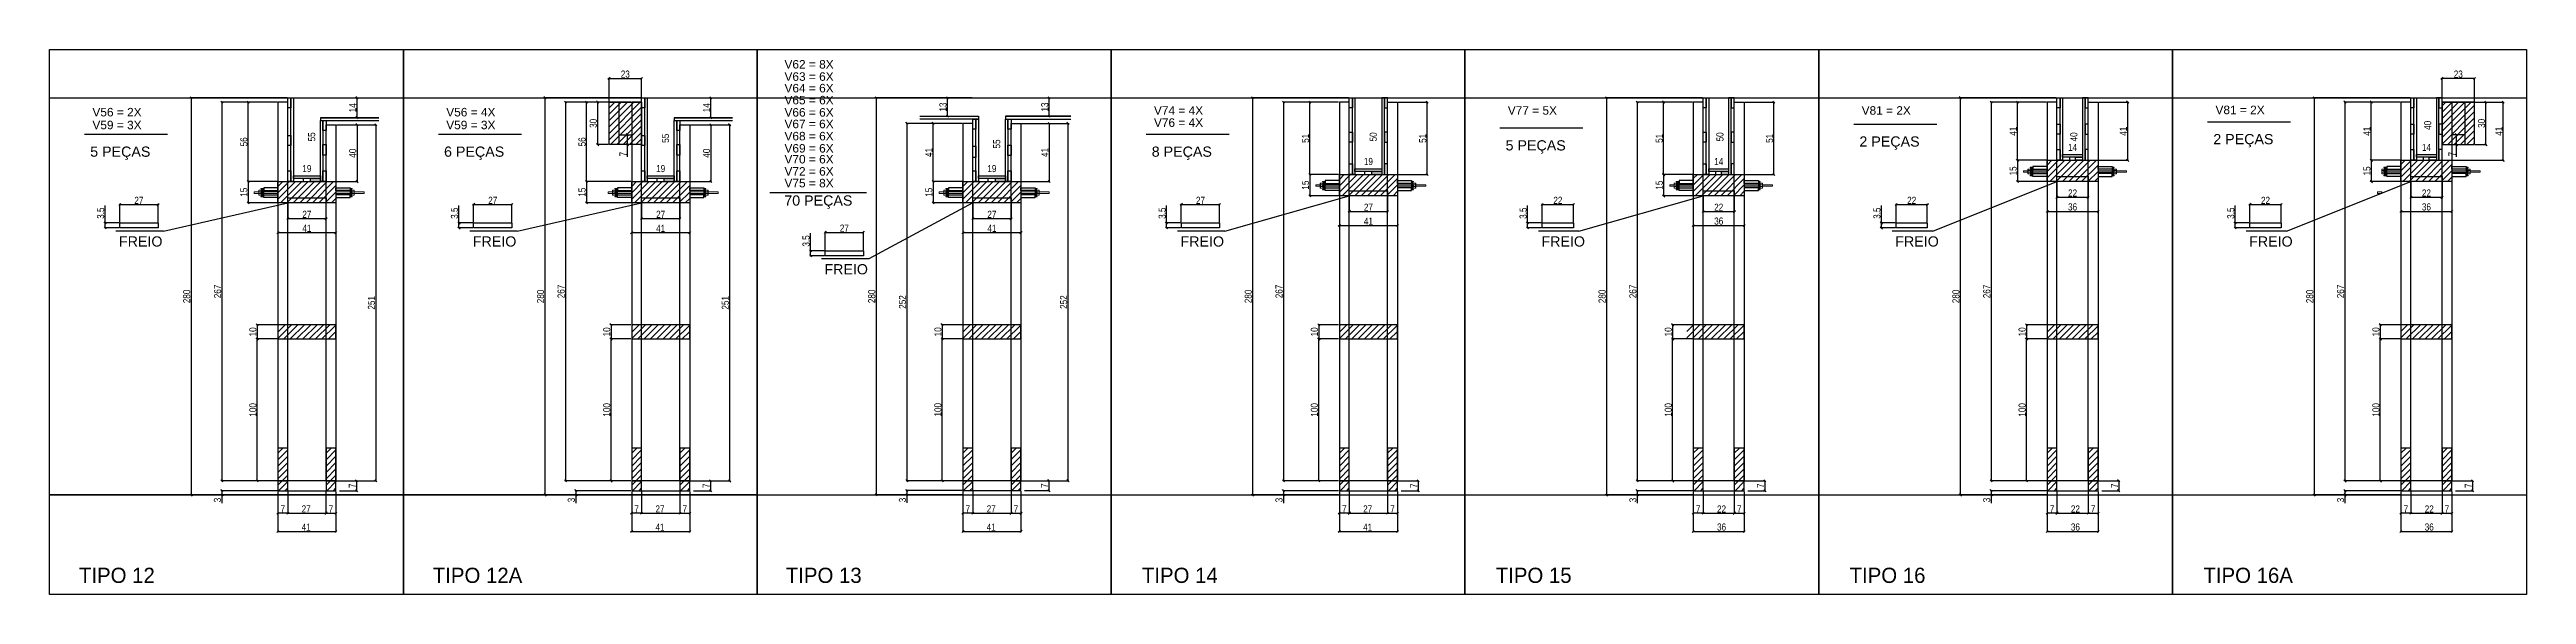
# Model space of a CAD drawing. Header units: millimetres. Extents: x 3247 to 10920, y 704 to 3817.
# Drawn here: x 3247 to 6743, y 1472 to 2241 of the extents above; entities that cross this region are included whole.
import ezdxf

# ---------------------------------------------------------------- set-up
doc = ezdxf.new("R2010")
doc.units = ezdxf.units.MM
for name, color, linetype in [('1', 1, 'Continuous'), ('COTA', 241, 'Continuous'), ('GARFOS OK', 3, 'Continuous'), ('Hachura', 253, 'Continuous'), ('Painéis', 200, 'Continuous'), ('Resinado', 41, 'Continuous'), ('SARR_3.5x7', 81, 'Continuous'), ('SARR_7x7', 40, 'Continuous'), ('TIRAS REESCORAMENTO', 252, 'Continuous'), ('VIGAS', 3, 'Continuous')]:
    doc.layers.add(name, color=color, linetype=linetype)
doc.layers.add('BARRA_ANCORAGEM', color=1, linetype='Continuous', lineweight=15)
doc.styles.add('COTA TECNICA 2X', font='techl___.ttf', dxfattribs={"height": 10})
doc.styles.add('R80-50', font='arial.ttf', dxfattribs={"height": 10})
doc.styles.add('ROMAS860', font='ROMAS860.SHX', dxfattribs={"height": 8.5})
doc.dimstyles.new('SECAO', dxfattribs={"dimscale": 0.333333, "dimtxt": 5, "dimasz": 9, "dimexe": 3, "dimexo": 3, "dimgap": 3, "dimtad": 1, "dimdec": 1, "dimlfac": 0.5, "dimzin": 12, "dimdsep": 46, "dimtxsty": 'COTA TECNICA 2X', "dimblk1": 'OBLIQUE', "dimblk2": 'OBLIQUE', "dimsah": 1, "dimcen": 0.9, "dimclrd": 4, "dimclre": 4, "dimclrt": 240, "dimadec": 1, "dimazin": 3, "dimtfac": 1, "dimtdec": 1, "dimtmove": 0, "dimatfit": 3, "dimfxl": 1, "dimtolj": 1, "dimtzin": 12, "dimarcsym": 0})

# ---------------------------------------------------------------- blocks, each defined once
blk = doc.blocks.new('_Oblique')
at = {"layer": '1', "color": 0, "lineweight": -2}
blk.add_line((-0.5, -0.5), (0.5, 0.5), dxfattribs=at)
blk = doc.blocks.new('*D271')
at = {"layer": 'COTA', "color": 4, "lineweight": -2, "transparency": 16777216}
for p, q in [((3568, 2166.5), (3489.1, 2166.5)), ((3490.1, 2166.5), (3490.1, 1632.4)), ((3568, 1632.4), (3489.1, 1632.4))]:
    blk.add_line(p, q, dxfattribs=at)
at = {"layer": 'Defpoints', "color": 0, "transparency": 16777216}
for p in [(3569, 2166.5), (3490.1, 1632.4), (3569, 1632.4)]:
    blk.add_point(p, dxfattribs=at)
at = {"layer": 'COTA', "color": 4, "lineweight": -2, "transparency": 16777216, "xscale": 3, "yscale": 3, "zscale": 3}
for p, rotation in [((3490.1, 2166.5), 90), ((3490.1, 1632.4), 270)]:
    blk.add_blockref('_Oblique', p, dxfattribs=dict(at, rotation=rotation))
at = {"layer": 'COTA', "color": 240, "transparency": 16777216, "insert": (3484, 1899.4), "char_height": 10, "attachment_point": 5, "rotation": 90, "style": 'COTA TECNICA 2X'}
blk.add_mtext('\\A1;267', dxfattribs=at)
blk = doc.blocks.new('*D272')
at = {"layer": 'COTA', "color": 4, "lineweight": -2, "transparency": 16777216}
for p, q in [((3569, 1617.4), (3569, 1559.9)), ((3651, 1617.4), (3651, 1559.9)), ((3569, 1560.9), (3651, 1560.9))]:
    blk.add_line(p, q, dxfattribs=at)
at = {"layer": 'Defpoints', "color": 0, "transparency": 16777216}
for p in [(3569, 1618.4), (3651, 1618.4), (3651, 1560.9)]:
    blk.add_point(p, dxfattribs=at)
at = {"layer": 'COTA', "color": 4, "lineweight": -2, "transparency": 16777216, "xscale": 3, "yscale": 3, "zscale": 3, "rotation": 180}
blk.add_blockref('_Oblique', (3569, 1560.9), dxfattribs=at)
at = {"layer": 'COTA', "color": 4, "lineweight": -2, "transparency": 16777216, "xscale": 3, "yscale": 3, "zscale": 3}
blk.add_blockref('_Oblique', (3651, 1560.9), dxfattribs=at)
at = {"layer": 'COTA', "color": 240, "transparency": 16777216, "insert": (3609, 1567), "char_height": 10, "attachment_point": 5, "style": 'COTA TECNICA 2X'}
blk.add_mtext('\\A1;41', dxfattribs=at)
blk = doc.blocks.new('*D273')
at = {"layer": 'COTA', "color": 4, "lineweight": -2, "transparency": 16777216}
for p, q in [((3583, 1617.4), (3583, 1585.6)), ((3637, 1617.4), (3637, 1585.6)), ((3583, 1586.6), (3637, 1586.6))]:
    blk.add_line(p, q, dxfattribs=at)
at = {"layer": 'Defpoints', "color": 0, "transparency": 16777216}
for p in [(3583, 1618.4), (3637, 1618.4), (3637, 1586.6)]:
    blk.add_point(p, dxfattribs=at)
at = {"layer": 'COTA', "color": 4, "lineweight": -2, "transparency": 16777216, "xscale": 3, "yscale": 3, "zscale": 3, "rotation": 180}
blk.add_blockref('_Oblique', (3583, 1586.6), dxfattribs=at)
at = {"layer": 'COTA', "color": 4, "lineweight": -2, "transparency": 16777216, "xscale": 3, "yscale": 3, "zscale": 3}
blk.add_blockref('_Oblique', (3637, 1586.6), dxfattribs=at)
at = {"layer": 'COTA', "color": 240, "transparency": 16777216, "insert": (3609, 1592.7), "char_height": 10, "attachment_point": 5, "style": 'COTA TECNICA 2X'}
blk.add_mtext('\\A1;27', dxfattribs=at)
blk = doc.blocks.new('*D274')
at = {"layer": 'COTA', "color": 4, "lineweight": -2, "transparency": 16777216}
blk.add_line((3637, 1586.6), (3651, 1586.6), dxfattribs=at)
at = {"layer": 'Defpoints', "color": 0, "transparency": 16777216}
for p in [(3637, 1586.6), (3651, 1586.6), (3651, 1586.6)]:
    blk.add_point(p, dxfattribs=at)
at = {"layer": 'COTA', "color": 4, "lineweight": -2, "transparency": 16777216, "xscale": 3, "yscale": 3, "zscale": 3, "rotation": 180}
blk.add_blockref('_Oblique', (3637, 1586.6), dxfattribs=at)
at = {"layer": 'COTA', "color": 4, "lineweight": -2, "transparency": 16777216, "xscale": 3, "yscale": 3, "zscale": 3}
blk.add_blockref('_Oblique', (3651, 1586.6), dxfattribs=at)
at = {"layer": 'COTA', "color": 240, "transparency": 16777216, "insert": (3644, 1592.7), "char_height": 10, "attachment_point": 5, "style": 'COTA TECNICA 2X'}
blk.add_mtext('\\A1;7', dxfattribs=at)
blk = doc.blocks.new('*D275')
at = {"layer": 'COTA', "color": 4, "lineweight": -2, "transparency": 16777216}
blk.add_line((3583, 1586.6), (3569, 1586.6), dxfattribs=at)
at = {"layer": 'Defpoints', "color": 0, "transparency": 16777216}
for p in [(3569, 1586.6), (3569, 1586.6), (3583, 1586.6)]:
    blk.add_point(p, dxfattribs=at)
at = {"layer": 'COTA', "color": 4, "lineweight": -2, "transparency": 16777216, "xscale": 3, "yscale": 3, "zscale": 3, "rotation": 180}
blk.add_blockref('_Oblique', (3569, 1586.6), dxfattribs=at)
at = {"layer": 'COTA', "color": 4, "lineweight": -2, "transparency": 16777216, "xscale": 3, "yscale": 3, "zscale": 3}
blk.add_blockref('_Oblique', (3583, 1586.6), dxfattribs=at)
at = {"layer": 'COTA', "color": 240, "transparency": 16777216, "insert": (3576, 1592.7), "char_height": 10, "attachment_point": 5, "style": 'COTA TECNICA 2X'}
blk.add_mtext('\\A1;7', dxfattribs=at)
blk = doc.blocks.new('*D276')
at = {"layer": 'COTA', "color": 4, "lineweight": -2, "transparency": 16777216}
for p, q in [((3568, 1852.4), (3538.9, 1852.4)), ((3568, 1832.4), (3538.9, 1832.4)), ((3539.9, 1852.4), (3539.9, 1832.4))]:
    blk.add_line(p, q, dxfattribs=at)
at = {"layer": 'Defpoints', "color": 0, "transparency": 16777216}
for p in [(3539.9, 1832.4), (3569, 1852.4), (3569, 1832.4)]:
    blk.add_point(p, dxfattribs=at)
at = {"layer": 'COTA', "color": 4, "lineweight": -2, "transparency": 16777216, "xscale": 3, "yscale": 3, "zscale": 3}
for p, rotation in [((3539.9, 1852.4), 90), ((3539.9, 1832.4), 270)]:
    blk.add_blockref('_Oblique', p, dxfattribs=dict(at, rotation=rotation))
at = {"layer": 'COTA', "color": 240, "transparency": 16777216, "insert": (3533.8, 1842.4), "char_height": 10, "attachment_point": 5, "rotation": 90, "style": 'COTA TECNICA 2X'}
blk.add_mtext('\\A1;10', dxfattribs=at)
blk = doc.blocks.new('*D277')
at = {"layer": 'COTA', "color": 4, "lineweight": -2, "transparency": 16777216}
for p, q in [((3568, 2166.5), (3526.2, 2166.5)), ((3527.2, 2054.4), (3527.2, 2166.5)), ((3568, 2054.4), (3526.2, 2054.4))]:
    blk.add_line(p, q, dxfattribs=at)
at = {"layer": 'Defpoints', "color": 0, "transparency": 16777216}
for p in [(3527.2, 2166.5), (3569, 2166.5), (3569, 2054.4)]:
    blk.add_point(p, dxfattribs=at)
at = {"layer": 'COTA', "color": 4, "lineweight": -2, "transparency": 16777216, "xscale": 3, "yscale": 3, "zscale": 3}
for p, rotation in [((3527.2, 2166.5), 90), ((3527.2, 2054.4), 270)]:
    blk.add_blockref('_Oblique', p, dxfattribs=dict(at, rotation=rotation))
at = {"layer": 'COTA', "color": 240, "transparency": 16777216, "insert": (3521.1, 2110.4), "char_height": 10, "attachment_point": 5, "rotation": 90, "style": 'COTA TECNICA 2X'}
blk.add_mtext('\\A1;56', dxfattribs=at)
blk = doc.blocks.new('*D278')
at = {"layer": 'COTA', "color": 4, "lineweight": -2, "transparency": 16777216}
for p, q in [((3652, 2134.4), (3681.8, 2134.4)), ((3680.8, 2134.4), (3680.8, 2054.4)), ((3652, 2054.4), (3681.8, 2054.4))]:
    blk.add_line(p, q, dxfattribs=at)
at = {"layer": 'Defpoints', "color": 0, "transparency": 16777216}
for p in [(3651, 2134.4), (3651, 2054.4), (3680.8, 2054.4)]:
    blk.add_point(p, dxfattribs=at)
at = {"layer": 'COTA', "color": 4, "lineweight": -2, "transparency": 16777216, "xscale": 3, "yscale": 3, "zscale": 3}
for p, rotation in [((3680.8, 2134.4), 90), ((3680.8, 2054.4), 270)]:
    blk.add_blockref('_Oblique', p, dxfattribs=dict(at, rotation=rotation))
at = {"layer": 'COTA', "color": 240, "transparency": 16777216, "insert": (3674.7, 2094.4), "char_height": 10, "attachment_point": 5, "rotation": 90, "style": 'COTA TECNICA 2X'}
blk.add_mtext('\\A1;40', dxfattribs=at)
blk = doc.blocks.new('*D279')
at = {"layer": 'COTA', "color": 4, "lineweight": -2, "transparency": 16777216}
for p, q in [((3582, 2172.5), (3445.6, 2172.5)), ((3446.6, 2172.5), (3446.6, 1612.4)), ((3568, 1612.4), (3445.6, 1612.4))]:
    blk.add_line(p, q, dxfattribs=at)
at = {"layer": 'Defpoints', "color": 0, "transparency": 16777216}
for p in [(3583, 2172.5), (3446.6, 1612.4), (3569, 1612.4)]:
    blk.add_point(p, dxfattribs=at)
at = {"layer": 'COTA', "color": 4, "lineweight": -2, "transparency": 16777216, "xscale": 3, "yscale": 3, "zscale": 3}
for p, rotation in [((3446.6, 2172.5), 90), ((3446.6, 1612.4), 270)]:
    blk.add_blockref('_Oblique', p, dxfattribs=dict(at, rotation=rotation))
at = {"layer": 'COTA', "color": 240, "transparency": 16777216, "insert": (3440.4, 1892.4), "char_height": 10, "attachment_point": 5, "rotation": 90, "style": 'COTA TECNICA 2X'}
blk.add_mtext('\\A1;280', dxfattribs=at)
blk = doc.blocks.new('*D280')
at = {"layer": 'COTA', "color": 4, "lineweight": -2, "transparency": 16777216}
for p, q in [((3568, 1618.4), (3489.1, 1618.4)), ((3568, 1612.4), (3489.1, 1612.4)), ((3490.1, 1618.4), (3490.1, 1612.4)), ((3490.1, 1612.4), (3490.1, 1601))]:
    blk.add_line(p, q, dxfattribs=at)
at = {"layer": 'Defpoints', "color": 0, "transparency": 16777216}
for p in [(3490.1, 1612.4), (3569, 1618.4), (3569, 1612.4)]:
    blk.add_point(p, dxfattribs=at)
at = {"layer": 'COTA', "color": 4, "lineweight": -2, "transparency": 16777216, "xscale": 3, "yscale": 3, "zscale": 3}
for p, rotation in [((3490.1, 1618.4), 90), ((3490.1, 1612.4), 270)]:
    blk.add_blockref('_Oblique', p, dxfattribs=dict(at, rotation=rotation))
at = {"layer": 'COTA', "color": 240, "transparency": 16777216, "insert": (3483.8, 1605.2), "char_height": 10, "attachment_point": 5, "rotation": 90, "style": 'COTA TECNICA 2X'}
blk.add_mtext('\\A1;3', dxfattribs=at)
blk = doc.blocks.new('*D281')
at = {"layer": 'Defpoints', "color": 0, "transparency": 16777216}
for p in [(3616.1, 2172.5), (3622.9, 2172.5), (3616.1, 2062.4)]:
    blk.add_point(p, dxfattribs=at)
at = {"layer": 'COTA', "color": 240, "transparency": 16777216, "insert": (3616.8, 2117.4), "char_height": 10, "attachment_point": 5, "rotation": 90, "style": 'COTA TECNICA 2X'}
blk.add_mtext('\\A1;55', dxfattribs=at)
blk = doc.blocks.new('*D282')
at = {"layer": 'Defpoints', "color": 0, "transparency": 16777216}
for p in [(3591, 2066.6), (3629, 2066.6), (3629, 2066.6)]:
    blk.add_point(p, dxfattribs=at)
at = {"layer": 'COTA', "color": 240, "transparency": 16777216, "insert": (3610, 2072.7), "char_height": 10, "attachment_point": 5, "style": 'COTA TECNICA 2X'}
blk.add_mtext('\\A1;19', dxfattribs=at)
blk = doc.blocks.new('*D283')
at = {"layer": 'COTA', "color": 4, "lineweight": -2, "transparency": 16777216}
for p, q in [((3568, 1832.4), (3538.9, 1832.4)), ((3539.9, 1632.4), (3539.9, 1832.4)), ((3567, 1632.4), (3538.9, 1632.4))]:
    blk.add_line(p, q, dxfattribs=at)
at = {"layer": 'Defpoints', "color": 0, "transparency": 16777216}
for p in [(3539.9, 1832.4), (3569, 1832.4), (3568, 1632.4)]:
    blk.add_point(p, dxfattribs=at)
at = {"layer": 'COTA', "color": 4, "lineweight": -2, "transparency": 16777216, "xscale": 3, "yscale": 3, "zscale": 3}
for p, rotation in [((3539.9, 1832.4), 90), ((3539.9, 1632.4), 270)]:
    blk.add_blockref('_Oblique', p, dxfattribs=dict(at, rotation=rotation))
at = {"layer": 'COTA', "color": 240, "transparency": 16777216, "insert": (3533.8, 1732.4), "char_height": 10, "attachment_point": 5, "rotation": 90, "style": 'COTA TECNICA 2X'}
blk.add_mtext('\\A1;100', dxfattribs=at)
blk = doc.blocks.new('*D284')
at = {"layer": 'COTA', "color": 4, "lineweight": -2, "transparency": 16777216}
for p, q in [((3678.6, 2172.5), (3681.8, 2172.5)), ((3680.8, 2144.5), (3680.8, 2172.5)), ((3678.6, 2144.5), (3681.8, 2144.5))]:
    blk.add_line(p, q, dxfattribs=at)
at = {"layer": 'Defpoints', "color": 0, "transparency": 16777216}
for p in [(3677.6, 2172.5), (3680.8, 2172.5), (3677.6, 2144.5)]:
    blk.add_point(p, dxfattribs=at)
at = {"layer": 'COTA', "color": 4, "lineweight": -2, "transparency": 16777216, "xscale": 3, "yscale": 3, "zscale": 3}
for p, rotation in [((3680.8, 2172.5), 90), ((3680.8, 2144.5), 270)]:
    blk.add_blockref('_Oblique', p, dxfattribs=dict(at, rotation=rotation))
at = {"layer": 'COTA', "color": 240, "transparency": 16777216, "insert": (3674.7, 2158.5), "char_height": 10, "attachment_point": 5, "rotation": 90, "style": 'COTA TECNICA 2X'}
blk.add_mtext('\\A1;14', dxfattribs=at)
blk = doc.blocks.new('*D285')
at = {"layer": 'COTA', "color": 4, "lineweight": -2, "transparency": 16777216}
for p, q in [((3653, 2134.4), (3708.3, 2134.4)), ((3707.3, 2134.4), (3707.3, 1632.4)), ((3653, 1632.4), (3708.3, 1632.4))]:
    blk.add_line(p, q, dxfattribs=at)
at = {"layer": 'Defpoints', "color": 0, "transparency": 16777216}
for p in [(3652, 2134.4), (3652, 1632.4), (3707.3, 1632.4)]:
    blk.add_point(p, dxfattribs=at)
at = {"layer": 'COTA', "color": 4, "lineweight": -2, "transparency": 16777216, "xscale": 3, "yscale": 3, "zscale": 3}
for p, rotation in [((3707.3, 2134.4), 90), ((3707.3, 1632.4), 270)]:
    blk.add_blockref('_Oblique', p, dxfattribs=dict(at, rotation=rotation))
at = {"layer": 'COTA', "color": 240, "transparency": 16777216, "insert": (3701.2, 1883.4), "char_height": 10, "attachment_point": 5, "rotation": 90, "style": 'COTA TECNICA 2X'}
blk.add_mtext('\\A1;251', dxfattribs=at)
blk = doc.blocks.new('*D286')
at = {"layer": 'COTA', "color": 4, "lineweight": -2, "transparency": 16777216}
for p, q in [((3638, 1632.4), (3681.2, 1632.4)), ((3656.1, 1618.4), (3681.2, 1618.4)), ((3680.2, 1632.4), (3680.2, 1618.4))]:
    blk.add_line(p, q, dxfattribs=at)
at = {"layer": 'Defpoints', "color": 0, "transparency": 16777216}
for p in [(3637, 1632.4), (3655.1, 1618.4), (3680.2, 1618.4)]:
    blk.add_point(p, dxfattribs=at)
at = {"layer": 'COTA', "color": 4, "lineweight": -2, "transparency": 16777216, "xscale": 3, "yscale": 3, "zscale": 3}
for p, rotation in [((3680.2, 1632.4), 90), ((3680.2, 1618.4), 270)]:
    blk.add_blockref('_Oblique', p, dxfattribs=dict(at, rotation=rotation))
at = {"layer": 'COTA', "color": 240, "transparency": 16777216, "insert": (3674.1, 1625.4), "char_height": 10, "attachment_point": 5, "rotation": 90, "style": 'COTA TECNICA 2X'}
blk.add_mtext('\\A1;7', dxfattribs=at)
blk = doc.blocks.new('A$C51C4441F')
at = {"layer": 'BARRA_ANCORAGEM'}
for p, q in [((-2.3, 3.4), (-5.8, 3.4)), ((-5.8, 3.4), (-5.8, -3.4)), ((-2.3, 1.2), (-5, 1.2)), ((-2.3, 3.4), (-1.8, 5.5)), ((-2.3, 3.4), (-2.3, 3.4)), ((-2.3, 3.4), (-2.3, 0.2)), ((-2.3, -3.4), (-5.8, -3.4)), ((-2.2, -1.2), (-5, -1.2)), ((-2.3, -0.2), (-2.3, -3.4)), ((-2.3, -3.4), (-1.8, -5.5))]:
    blk.add_line(p, q, dxfattribs=at)
for points in [[(-2.7, 6), (-1.2, 6), (-1.2, 5.5), (-2.7, 5.5)], [(-2.7, 0.2), (-1.2, 0.2), (-1.2, -0.2), (-2.7, -0.2)], [(-1.2, -6), (0, -6), (0, 6), (-1.2, 6)], [(-2.7, -6), (-1.2, -6), (-1.2, -5.5), (-2.7, -5.5)]]:
    blk.add_lwpolyline(points, close=True, dxfattribs=at)
for centre, radius, start, end in [((-4.7, 2.3), 1.15, 107.7845, 252.2718), ((-4.5, 0), 1.3, 112.648, 247.4083), ((-4.7, -2.3), 1.15, 107.7845, 252.2718)]:
    blk.add_arc(centre, radius, start, end, dxfattribs=at)
blk = doc.blocks.new('*D287')
at = {"layer": 'COTA', "color": 4, "lineweight": -2, "transparency": 16777216}
for p, q in [((3344.9, 1996), (3324.2, 1996)), ((3325.2, 1996), (3325.2, 2020.6)), ((3325.2, 1989), (3325.2, 1996)), ((3344.9, 1989), (3324.2, 1989))]:
    blk.add_line(p, q, dxfattribs=at)
at = {"layer": 'Defpoints', "color": 0, "transparency": 16777216}
for p in [(3325.2, 1996), (3345.9, 1996), (3345.9, 1989)]:
    blk.add_point(p, dxfattribs=at)
at = {"layer": 'COTA', "color": 4, "lineweight": -2, "transparency": 16777216, "xscale": 3, "yscale": 3, "zscale": 3}
for p, rotation in [((3325.2, 1996), 90), ((3325.2, 1989), 270)]:
    blk.add_blockref('_Oblique', p, dxfattribs=dict(at, rotation=rotation))
at = {"layer": 'COTA', "color": 240, "transparency": 16777216, "insert": (3318.9, 2009.8), "char_height": 10, "attachment_point": 5, "rotation": 90, "style": 'COTA TECNICA 2X'}
blk.add_mtext('\\A1;3.5', dxfattribs=at)
blk = doc.blocks.new('*D465')
at = {"layer": 'COTA', "color": 4, "lineweight": -2, "transparency": 16777216}
for p, q in [((3345.9, 1997), (3345.9, 2022.9)), ((3345.9, 2021.9), (3399.9, 2021.9)), ((3399.9, 1997), (3399.9, 2022.9))]:
    blk.add_line(p, q, dxfattribs=at)
at = {"layer": 'Defpoints', "color": 0, "transparency": 16777216}
for p in [(3345.9, 1996), (3399.9, 2021.9), (3399.9, 1996)]:
    blk.add_point(p, dxfattribs=at)
at = {"layer": 'COTA', "color": 4, "lineweight": -2, "transparency": 16777216, "xscale": 3, "yscale": 3, "zscale": 3, "rotation": 180}
blk.add_blockref('_Oblique', (3345.9, 2021.9), dxfattribs=at)
at = {"layer": 'COTA', "color": 4, "lineweight": -2, "transparency": 16777216, "xscale": 3, "yscale": 3, "zscale": 3}
blk.add_blockref('_Oblique', (3399.9, 2021.9), dxfattribs=at)
at = {"layer": 'COTA', "color": 240, "transparency": 16777216, "insert": (3372.9, 2027.9), "char_height": 10, "attachment_point": 5, "style": 'COTA TECNICA 2X'}
blk.add_mtext('\\A1;27', dxfattribs=at)
blk = doc.blocks.new('*D466')
at = {"layer": 'COTA', "color": 4, "lineweight": -2, "transparency": 16777216}
for p, q in [((3568, 2054.4), (3526.2, 2054.4)), ((3527.2, 2054.4), (3527.2, 2024.4)), ((3568, 2024.4), (3526.2, 2024.4))]:
    blk.add_line(p, q, dxfattribs=at)
at = {"layer": 'Defpoints', "color": 0, "transparency": 16777216}
for p in [(3569, 2054.4), (3527.2, 2024.4), (3569, 2024.4)]:
    blk.add_point(p, dxfattribs=at)
at = {"layer": 'COTA', "color": 4, "lineweight": -2, "transparency": 16777216, "xscale": 3, "yscale": 3, "zscale": 3}
for p, rotation in [((3527.2, 2054.4), 90), ((3527.2, 2024.4), 270)]:
    blk.add_blockref('_Oblique', p, dxfattribs=dict(at, rotation=rotation))
at = {"layer": 'COTA', "color": 240, "transparency": 16777216, "insert": (3521.1, 2039.4), "char_height": 10, "attachment_point": 5, "rotation": 90, "style": 'COTA TECNICA 2X'}
blk.add_mtext('\\A1;15', dxfattribs=at)
blk = doc.blocks.new('*D467')
at = {"layer": 'COTA', "color": 4, "lineweight": -2, "transparency": 16777216}
for p, q in [((3583, 2023.4), (3583, 2001.2)), ((3583, 2002.2), (3637, 2002.2)), ((3637, 2023.4), (3637, 2001.2))]:
    blk.add_line(p, q, dxfattribs=at)
at = {"layer": 'Defpoints', "color": 0, "transparency": 16777216}
for p in [(3583, 2024.4), (3637, 2024.4), (3637, 2002.2)]:
    blk.add_point(p, dxfattribs=at)
at = {"layer": 'COTA', "color": 4, "lineweight": -2, "transparency": 16777216, "xscale": 3, "yscale": 3, "zscale": 3, "rotation": 180}
blk.add_blockref('_Oblique', (3583, 2002.2), dxfattribs=at)
at = {"layer": 'COTA', "color": 4, "lineweight": -2, "transparency": 16777216, "xscale": 3, "yscale": 3, "zscale": 3}
blk.add_blockref('_Oblique', (3637, 2002.2), dxfattribs=at)
at = {"layer": 'COTA', "color": 240, "transparency": 16777216, "insert": (3610, 2008.2), "char_height": 10, "attachment_point": 5, "style": 'COTA TECNICA 2X'}
blk.add_mtext('\\A1;27', dxfattribs=at)
blk = doc.blocks.new('*D468')
at = {"layer": 'COTA', "color": 4, "lineweight": -2, "transparency": 16777216}
for p, q in [((3569, 2023.4), (3569, 1981.4)), ((3651, 2023.4), (3651, 1981.4)), ((3569, 1982.4), (3651, 1982.4))]:
    blk.add_line(p, q, dxfattribs=at)
at = {"layer": 'Defpoints', "color": 0, "transparency": 16777216}
for p in [(3569, 2024.4), (3651, 2024.4), (3651, 1982.4)]:
    blk.add_point(p, dxfattribs=at)
at = {"layer": 'COTA', "color": 4, "lineweight": -2, "transparency": 16777216, "xscale": 3, "yscale": 3, "zscale": 3, "rotation": 180}
blk.add_blockref('_Oblique', (3569, 1982.4), dxfattribs=at)
at = {"layer": 'COTA', "color": 4, "lineweight": -2, "transparency": 16777216, "xscale": 3, "yscale": 3, "zscale": 3}
blk.add_blockref('_Oblique', (3651, 1982.4), dxfattribs=at)
at = {"layer": 'COTA', "color": 240, "transparency": 16777216, "insert": (3610, 1988.4), "char_height": 10, "attachment_point": 5, "style": 'COTA TECNICA 2X'}
blk.add_mtext('\\A1;41', dxfattribs=at)
blk = doc.blocks.new('*D288')
at = {"layer": 'COTA', "color": 4, "lineweight": -2, "transparency": 16777216}
for p, q in [((4067.5, 2166.5), (3974, 2166.5)), ((3975, 2166.5), (3975, 1632.4)), ((4067.5, 1632.4), (3974, 1632.4))]:
    blk.add_line(p, q, dxfattribs=at)
at = {"layer": 'Defpoints', "color": 0, "transparency": 16777216}
for p in [(4068.5, 2166.5), (3975, 1632.4), (4068.5, 1632.4)]:
    blk.add_point(p, dxfattribs=at)
at = {"layer": 'COTA', "color": 4, "lineweight": -2, "transparency": 16777216, "xscale": 3, "yscale": 3, "zscale": 3}
for p, rotation in [((3975, 2166.5), 90), ((3975, 1632.4), 270)]:
    blk.add_blockref('_Oblique', p, dxfattribs=dict(at, rotation=rotation))
at = {"layer": 'COTA', "color": 240, "transparency": 16777216, "insert": (3968.9, 1899.4), "char_height": 10, "attachment_point": 5, "rotation": 90, "style": 'COTA TECNICA 2X'}
blk.add_mtext('\\A1;267', dxfattribs=at)
blk = doc.blocks.new('*D289')
at = {"layer": 'COTA', "color": 4, "lineweight": -2, "transparency": 16777216}
for p, q in [((4068.5, 1617.4), (4068.5, 1559.9)), ((4150.5, 1617.4), (4150.5, 1559.9)), ((4068.5, 1560.9), (4150.5, 1560.9))]:
    blk.add_line(p, q, dxfattribs=at)
at = {"layer": 'Defpoints', "color": 0, "transparency": 16777216}
for p in [(4068.5, 1618.4), (4150.5, 1618.4), (4150.5, 1560.9)]:
    blk.add_point(p, dxfattribs=at)
at = {"layer": 'COTA', "color": 4, "lineweight": -2, "transparency": 16777216, "xscale": 3, "yscale": 3, "zscale": 3, "rotation": 180}
blk.add_blockref('_Oblique', (4068.5, 1560.9), dxfattribs=at)
at = {"layer": 'COTA', "color": 4, "lineweight": -2, "transparency": 16777216, "xscale": 3, "yscale": 3, "zscale": 3}
blk.add_blockref('_Oblique', (4150.5, 1560.9), dxfattribs=at)
at = {"layer": 'COTA', "color": 240, "transparency": 16777216, "insert": (4108.5, 1567), "char_height": 10, "attachment_point": 5, "style": 'COTA TECNICA 2X'}
blk.add_mtext('\\A1;41', dxfattribs=at)
blk = doc.blocks.new('*D290')
at = {"layer": 'COTA', "color": 4, "lineweight": -2, "transparency": 16777216}
for p, q in [((4082.5, 1617.4), (4082.5, 1585.6)), ((4136.5, 1617.4), (4136.5, 1585.6)), ((4082.5, 1586.6), (4136.5, 1586.6))]:
    blk.add_line(p, q, dxfattribs=at)
at = {"layer": 'Defpoints', "color": 0, "transparency": 16777216}
for p in [(4082.5, 1618.4), (4136.5, 1618.4), (4136.5, 1586.6)]:
    blk.add_point(p, dxfattribs=at)
at = {"layer": 'COTA', "color": 4, "lineweight": -2, "transparency": 16777216, "xscale": 3, "yscale": 3, "zscale": 3, "rotation": 180}
blk.add_blockref('_Oblique', (4082.5, 1586.6), dxfattribs=at)
at = {"layer": 'COTA', "color": 4, "lineweight": -2, "transparency": 16777216, "xscale": 3, "yscale": 3, "zscale": 3}
blk.add_blockref('_Oblique', (4136.5, 1586.6), dxfattribs=at)
at = {"layer": 'COTA', "color": 240, "transparency": 16777216, "insert": (4108.5, 1592.7), "char_height": 10, "attachment_point": 5, "style": 'COTA TECNICA 2X'}
blk.add_mtext('\\A1;27', dxfattribs=at)
blk = doc.blocks.new('*D291')
at = {"layer": 'COTA', "color": 4, "lineweight": -2, "transparency": 16777216}
blk.add_line((4136.5, 1586.6), (4150.5, 1586.6), dxfattribs=at)
at = {"layer": 'Defpoints', "color": 0, "transparency": 16777216}
for p in [(4136.5, 1586.6), (4150.5, 1586.6), (4150.5, 1586.6)]:
    blk.add_point(p, dxfattribs=at)
at = {"layer": 'COTA', "color": 4, "lineweight": -2, "transparency": 16777216, "xscale": 3, "yscale": 3, "zscale": 3, "rotation": 180}
blk.add_blockref('_Oblique', (4136.5, 1586.6), dxfattribs=at)
at = {"layer": 'COTA', "color": 4, "lineweight": -2, "transparency": 16777216, "xscale": 3, "yscale": 3, "zscale": 3}
blk.add_blockref('_Oblique', (4150.5, 1586.6), dxfattribs=at)
at = {"layer": 'COTA', "color": 240, "transparency": 16777216, "insert": (4143.5, 1592.7), "char_height": 10, "attachment_point": 5, "style": 'COTA TECNICA 2X'}
blk.add_mtext('\\A1;7', dxfattribs=at)
blk = doc.blocks.new('*D292')
at = {"layer": 'COTA', "color": 4, "lineweight": -2, "transparency": 16777216}
blk.add_line((4082.5, 1586.6), (4068.5, 1586.6), dxfattribs=at)
at = {"layer": 'Defpoints', "color": 0, "transparency": 16777216}
for p in [(4068.5, 1586.6), (4068.5, 1586.6), (4082.5, 1586.6)]:
    blk.add_point(p, dxfattribs=at)
at = {"layer": 'COTA', "color": 4, "lineweight": -2, "transparency": 16777216, "xscale": 3, "yscale": 3, "zscale": 3, "rotation": 180}
blk.add_blockref('_Oblique', (4068.5, 1586.6), dxfattribs=at)
at = {"layer": 'COTA', "color": 4, "lineweight": -2, "transparency": 16777216, "xscale": 3, "yscale": 3, "zscale": 3}
blk.add_blockref('_Oblique', (4082.5, 1586.6), dxfattribs=at)
at = {"layer": 'COTA', "color": 240, "transparency": 16777216, "insert": (4075.5, 1592.7), "char_height": 10, "attachment_point": 5, "style": 'COTA TECNICA 2X'}
blk.add_mtext('\\A1;7', dxfattribs=at)
blk = doc.blocks.new('*D293')
at = {"layer": 'COTA', "color": 4, "lineweight": -2, "transparency": 16777216}
for p, q in [((4067.5, 1852.4), (4038.4, 1852.4)), ((4067.5, 1832.4), (4038.4, 1832.4)), ((4039.4, 1852.4), (4039.4, 1832.4))]:
    blk.add_line(p, q, dxfattribs=at)
at = {"layer": 'Defpoints', "color": 0, "transparency": 16777216}
for p in [(4039.4, 1832.4), (4068.5, 1852.4), (4068.5, 1832.4)]:
    blk.add_point(p, dxfattribs=at)
at = {"layer": 'COTA', "color": 4, "lineweight": -2, "transparency": 16777216, "xscale": 3, "yscale": 3, "zscale": 3}
for p, rotation in [((4039.4, 1852.4), 90), ((4039.4, 1832.4), 270)]:
    blk.add_blockref('_Oblique', p, dxfattribs=dict(at, rotation=rotation))
at = {"layer": 'COTA', "color": 240, "transparency": 16777216, "insert": (4033.3, 1842.4), "char_height": 10, "attachment_point": 5, "rotation": 90, "style": 'COTA TECNICA 2X'}
blk.add_mtext('\\A1;10', dxfattribs=at)
blk = doc.blocks.new('*D334')
at = {"layer": 'COTA', "color": 4, "lineweight": -2, "transparency": 16777216}
for p, q in [((4067.5, 2166.5), (4003.6, 2166.5)), ((4004.6, 2054.4), (4004.6, 2166.5)), ((4067.5, 2054.4), (4003.6, 2054.4))]:
    blk.add_line(p, q, dxfattribs=at)
at = {"layer": 'Defpoints', "color": 0, "transparency": 16777216}
for p in [(4004.6, 2166.5), (4068.5, 2166.5), (4068.5, 2054.4)]:
    blk.add_point(p, dxfattribs=at)
at = {"layer": 'COTA', "color": 4, "lineweight": -2, "transparency": 16777216, "xscale": 3, "yscale": 3, "zscale": 3}
for p, rotation in [((4004.6, 2166.5), 90), ((4004.6, 2054.4), 270)]:
    blk.add_blockref('_Oblique', p, dxfattribs=dict(at, rotation=rotation))
at = {"layer": 'COTA', "color": 240, "transparency": 16777216, "insert": (3998.5, 2110.4), "char_height": 10, "attachment_point": 5, "rotation": 90, "style": 'COTA TECNICA 2X'}
blk.add_mtext('\\A1;56', dxfattribs=at)
blk = doc.blocks.new('*D335')
at = {"layer": 'COTA', "color": 4, "lineweight": -2, "transparency": 16777216}
for p, q in [((4151.5, 2134.4), (4181.3, 2134.4)), ((4180.3, 2134.4), (4180.3, 2054.4)), ((4151.5, 2054.4), (4181.3, 2054.4))]:
    blk.add_line(p, q, dxfattribs=at)
at = {"layer": 'Defpoints', "color": 0, "transparency": 16777216}
for p in [(4150.5, 2134.4), (4150.5, 2054.4), (4180.3, 2054.4)]:
    blk.add_point(p, dxfattribs=at)
at = {"layer": 'COTA', "color": 4, "lineweight": -2, "transparency": 16777216, "xscale": 3, "yscale": 3, "zscale": 3}
for p, rotation in [((4180.3, 2134.4), 90), ((4180.3, 2054.4), 270)]:
    blk.add_blockref('_Oblique', p, dxfattribs=dict(at, rotation=rotation))
at = {"layer": 'COTA', "color": 240, "transparency": 16777216, "insert": (4174.2, 2094.4), "char_height": 10, "attachment_point": 5, "rotation": 90, "style": 'COTA TECNICA 2X'}
blk.add_mtext('\\A1;40', dxfattribs=at)
blk = doc.blocks.new('*D336')
at = {"layer": 'COTA', "color": 4, "lineweight": -2, "transparency": 16777216}
for p, q in [((4081.5, 2172.5), (3945.1, 2172.5)), ((3946.1, 2172.5), (3946.1, 1612.4)), ((4067.5, 1612.4), (3945.1, 1612.4))]:
    blk.add_line(p, q, dxfattribs=at)
at = {"layer": 'Defpoints', "color": 0, "transparency": 16777216}
for p in [(4082.5, 2172.5), (3946.1, 1612.4), (4068.5, 1612.4)]:
    blk.add_point(p, dxfattribs=at)
at = {"layer": 'COTA', "color": 4, "lineweight": -2, "transparency": 16777216, "xscale": 3, "yscale": 3, "zscale": 3}
for p, rotation in [((3946.1, 2172.5), 90), ((3946.1, 1612.4), 270)]:
    blk.add_blockref('_Oblique', p, dxfattribs=dict(at, rotation=rotation))
at = {"layer": 'COTA', "color": 240, "transparency": 16777216, "insert": (3939.9, 1892.4), "char_height": 10, "attachment_point": 5, "rotation": 90, "style": 'COTA TECNICA 2X'}
blk.add_mtext('\\A1;280', dxfattribs=at)
blk = doc.blocks.new('*D337')
at = {"layer": 'COTA', "color": 4, "lineweight": -2, "transparency": 16777216}
for p, q in [((4067.5, 1618.4), (3988.6, 1618.4)), ((4067.5, 1612.4), (3988.6, 1612.4)), ((3989.6, 1618.4), (3989.6, 1612.4)), ((3989.6, 1612.4), (3989.6, 1601))]:
    blk.add_line(p, q, dxfattribs=at)
at = {"layer": 'Defpoints', "color": 0, "transparency": 16777216}
for p in [(3989.6, 1612.4), (4068.5, 1618.4), (4068.5, 1612.4)]:
    blk.add_point(p, dxfattribs=at)
at = {"layer": 'COTA', "color": 4, "lineweight": -2, "transparency": 16777216, "xscale": 3, "yscale": 3, "zscale": 3}
for p, rotation in [((3989.6, 1618.4), 90), ((3989.6, 1612.4), 270)]:
    blk.add_blockref('_Oblique', p, dxfattribs=dict(at, rotation=rotation))
at = {"layer": 'COTA', "color": 240, "transparency": 16777216, "insert": (3983.3, 1605.2), "char_height": 10, "attachment_point": 5, "rotation": 90, "style": 'COTA TECNICA 2X'}
blk.add_mtext('\\A1;3', dxfattribs=at)
blk = doc.blocks.new('*D338')
at = {"layer": 'Defpoints', "color": 0, "transparency": 16777216}
for p in [(4115.6, 2172.5), (4122.4, 2172.5), (4115.6, 2062.4)]:
    blk.add_point(p, dxfattribs=at)
at = {"layer": 'COTA', "color": 240, "transparency": 16777216, "insert": (4116.3, 2115.4), "char_height": 10, "attachment_point": 5, "rotation": 90, "style": 'COTA TECNICA 2X'}
blk.add_mtext('\\A1;55', dxfattribs=at)
blk = doc.blocks.new('*D339')
at = {"layer": 'Defpoints', "color": 0, "transparency": 16777216}
for p in [(4090.5, 2066.6), (4128.5, 2066.6), (4128.5, 2066.6)]:
    blk.add_point(p, dxfattribs=at)
at = {"layer": 'COTA', "color": 240, "transparency": 16777216, "insert": (4109.5, 2072.7), "char_height": 10, "attachment_point": 5, "style": 'COTA TECNICA 2X'}
blk.add_mtext('\\A1;19', dxfattribs=at)
blk = doc.blocks.new('*D340')
at = {"layer": 'COTA', "color": 4, "lineweight": -2, "transparency": 16777216}
for p, q in [((4067.5, 1832.4), (4038.4, 1832.4)), ((4039.4, 1632.4), (4039.4, 1832.4)), ((4066.5, 1632.4), (4038.4, 1632.4))]:
    blk.add_line(p, q, dxfattribs=at)
at = {"layer": 'Defpoints', "color": 0, "transparency": 16777216}
for p in [(4039.4, 1832.4), (4068.5, 1832.4), (4067.5, 1632.4)]:
    blk.add_point(p, dxfattribs=at)
at = {"layer": 'COTA', "color": 4, "lineweight": -2, "transparency": 16777216, "xscale": 3, "yscale": 3, "zscale": 3}
for p, rotation in [((4039.4, 1832.4), 90), ((4039.4, 1632.4), 270)]:
    blk.add_blockref('_Oblique', p, dxfattribs=dict(at, rotation=rotation))
at = {"layer": 'COTA', "color": 240, "transparency": 16777216, "insert": (4033.3, 1732.4), "char_height": 10, "attachment_point": 5, "rotation": 90, "style": 'COTA TECNICA 2X'}
blk.add_mtext('\\A1;100', dxfattribs=at)
blk = doc.blocks.new('*D341')
at = {"layer": 'COTA', "color": 4, "lineweight": -2, "transparency": 16777216}
for p, q in [((4178.1, 2172.5), (4181.3, 2172.5)), ((4180.3, 2144.5), (4180.3, 2172.5)), ((4178.1, 2144.5), (4181.3, 2144.5))]:
    blk.add_line(p, q, dxfattribs=at)
at = {"layer": 'Defpoints', "color": 0, "transparency": 16777216}
for p in [(4177.1, 2172.5), (4180.3, 2172.5), (4177.1, 2144.5)]:
    blk.add_point(p, dxfattribs=at)
at = {"layer": 'COTA', "color": 4, "lineweight": -2, "transparency": 16777216, "xscale": 3, "yscale": 3, "zscale": 3}
for p, rotation in [((4180.3, 2172.5), 90), ((4180.3, 2144.5), 270)]:
    blk.add_blockref('_Oblique', p, dxfattribs=dict(at, rotation=rotation))
at = {"layer": 'COTA', "color": 240, "transparency": 16777216, "insert": (4174.2, 2158.5), "char_height": 10, "attachment_point": 5, "rotation": 90, "style": 'COTA TECNICA 2X'}
blk.add_mtext('\\A1;14', dxfattribs=at)
blk = doc.blocks.new('*D342')
at = {"layer": 'COTA', "color": 4, "lineweight": -2, "transparency": 16777216}
for p, q in [((4152.5, 2134.4), (4207.8, 2134.4)), ((4206.8, 2134.4), (4206.8, 1632.4)), ((4152.5, 1632.4), (4207.8, 1632.4))]:
    blk.add_line(p, q, dxfattribs=at)
at = {"layer": 'Defpoints', "color": 0, "transparency": 16777216}
for p in [(4151.5, 2134.4), (4151.5, 1632.4), (4206.8, 1632.4)]:
    blk.add_point(p, dxfattribs=at)
at = {"layer": 'COTA', "color": 4, "lineweight": -2, "transparency": 16777216, "xscale": 3, "yscale": 3, "zscale": 3}
for p, rotation in [((4206.8, 2134.4), 90), ((4206.8, 1632.4), 270)]:
    blk.add_blockref('_Oblique', p, dxfattribs=dict(at, rotation=rotation))
at = {"layer": 'COTA', "color": 240, "transparency": 16777216, "insert": (4200.7, 1883.4), "char_height": 10, "attachment_point": 5, "rotation": 90, "style": 'COTA TECNICA 2X'}
blk.add_mtext('\\A1;251', dxfattribs=at)
blk = doc.blocks.new('*D343')
at = {"layer": 'COTA', "color": 4, "lineweight": -2, "transparency": 16777216}
for p, q in [((4137.5, 1632.4), (4180.7, 1632.4)), ((4155.6, 1618.4), (4180.7, 1618.4)), ((4179.7, 1632.4), (4179.7, 1618.4))]:
    blk.add_line(p, q, dxfattribs=at)
at = {"layer": 'Defpoints', "color": 0, "transparency": 16777216}
for p in [(4136.5, 1632.4), (4154.6, 1618.4), (4179.7, 1618.4)]:
    blk.add_point(p, dxfattribs=at)
at = {"layer": 'COTA', "color": 4, "lineweight": -2, "transparency": 16777216, "xscale": 3, "yscale": 3, "zscale": 3}
for p, rotation in [((4179.7, 1632.4), 90), ((4179.7, 1618.4), 270)]:
    blk.add_blockref('_Oblique', p, dxfattribs=dict(at, rotation=rotation))
at = {"layer": 'COTA', "color": 240, "transparency": 16777216, "insert": (4173.6, 1625.4), "char_height": 10, "attachment_point": 5, "rotation": 90, "style": 'COTA TECNICA 2X'}
blk.add_mtext('\\A1;7', dxfattribs=at)
blk = doc.blocks.new('*D344')
at = {"layer": 'COTA', "color": 4, "lineweight": -2, "transparency": 16777216}
for p, q in [((3844.4, 1996), (3823.7, 1996)), ((3824.7, 1996), (3824.7, 2020.6)), ((3824.7, 1989), (3824.7, 1996)), ((3844.4, 1989), (3823.7, 1989))]:
    blk.add_line(p, q, dxfattribs=at)
at = {"layer": 'Defpoints', "color": 0, "transparency": 16777216}
for p in [(3824.7, 1996), (3845.4, 1996), (3845.4, 1989)]:
    blk.add_point(p, dxfattribs=at)
at = {"layer": 'COTA', "color": 4, "lineweight": -2, "transparency": 16777216, "xscale": 3, "yscale": 3, "zscale": 3}
for p, rotation in [((3824.7, 1996), 90), ((3824.7, 1989), 270)]:
    blk.add_blockref('_Oblique', p, dxfattribs=dict(at, rotation=rotation))
at = {"layer": 'COTA', "color": 240, "transparency": 16777216, "insert": (3818.4, 2009.8), "char_height": 10, "attachment_point": 5, "rotation": 90, "style": 'COTA TECNICA 2X'}
blk.add_mtext('\\A1;3.5', dxfattribs=at)
blk = doc.blocks.new('*D478')
at = {"layer": 'COTA', "color": 4, "lineweight": -2, "transparency": 16777216}
for p, q in [((3845.4, 1997), (3845.4, 2022.9)), ((3845.4, 2021.9), (3899.4, 2021.9)), ((3899.4, 1997), (3899.4, 2022.9))]:
    blk.add_line(p, q, dxfattribs=at)
at = {"layer": 'Defpoints', "color": 0, "transparency": 16777216}
for p in [(3845.4, 1996), (3899.4, 2021.9), (3899.4, 1996)]:
    blk.add_point(p, dxfattribs=at)
at = {"layer": 'COTA', "color": 4, "lineweight": -2, "transparency": 16777216, "xscale": 3, "yscale": 3, "zscale": 3, "rotation": 180}
blk.add_blockref('_Oblique', (3845.4, 2021.9), dxfattribs=at)
at = {"layer": 'COTA', "color": 4, "lineweight": -2, "transparency": 16777216, "xscale": 3, "yscale": 3, "zscale": 3}
blk.add_blockref('_Oblique', (3899.4, 2021.9), dxfattribs=at)
at = {"layer": 'COTA', "color": 240, "transparency": 16777216, "insert": (3872.4, 2027.9), "char_height": 10, "attachment_point": 5, "style": 'COTA TECNICA 2X'}
blk.add_mtext('\\A1;27', dxfattribs=at)
blk = doc.blocks.new('*D479')
at = {"layer": 'COTA', "color": 4, "lineweight": -2, "transparency": 16777216}
for p, q in [((4067.5, 2054.4), (4003.6, 2054.4)), ((4004.6, 2054.4), (4004.6, 2024.4)), ((4067.5, 2024.4), (4003.6, 2024.4))]:
    blk.add_line(p, q, dxfattribs=at)
at = {"layer": 'Defpoints', "color": 0, "transparency": 16777216}
for p in [(4068.5, 2054.4), (4004.6, 2024.4), (4068.5, 2024.4)]:
    blk.add_point(p, dxfattribs=at)
at = {"layer": 'COTA', "color": 4, "lineweight": -2, "transparency": 16777216, "xscale": 3, "yscale": 3, "zscale": 3}
for p, rotation in [((4004.6, 2054.4), 90), ((4004.6, 2024.4), 270)]:
    blk.add_blockref('_Oblique', p, dxfattribs=dict(at, rotation=rotation))
at = {"layer": 'COTA', "color": 240, "transparency": 16777216, "insert": (3998.5, 2039.4), "char_height": 10, "attachment_point": 5, "rotation": 90, "style": 'COTA TECNICA 2X'}
blk.add_mtext('\\A1;15', dxfattribs=at)
blk = doc.blocks.new('*D480')
at = {"layer": 'COTA', "color": 4, "lineweight": -2, "transparency": 16777216}
for p, q in [((4082.5, 2023.4), (4082.5, 2001.2)), ((4082.5, 2002.2), (4136.5, 2002.2)), ((4136.5, 2023.4), (4136.5, 2001.2))]:
    blk.add_line(p, q, dxfattribs=at)
at = {"layer": 'Defpoints', "color": 0, "transparency": 16777216}
for p in [(4082.5, 2024.4), (4136.5, 2024.4), (4136.5, 2002.2)]:
    blk.add_point(p, dxfattribs=at)
at = {"layer": 'COTA', "color": 4, "lineweight": -2, "transparency": 16777216, "xscale": 3, "yscale": 3, "zscale": 3, "rotation": 180}
blk.add_blockref('_Oblique', (4082.5, 2002.2), dxfattribs=at)
at = {"layer": 'COTA', "color": 4, "lineweight": -2, "transparency": 16777216, "xscale": 3, "yscale": 3, "zscale": 3}
blk.add_blockref('_Oblique', (4136.5, 2002.2), dxfattribs=at)
at = {"layer": 'COTA', "color": 240, "transparency": 16777216, "insert": (4109.5, 2008.2), "char_height": 10, "attachment_point": 5, "style": 'COTA TECNICA 2X'}
blk.add_mtext('\\A1;27', dxfattribs=at)
blk = doc.blocks.new('*D481')
at = {"layer": 'COTA', "color": 4, "lineweight": -2, "transparency": 16777216}
for p, q in [((4068.5, 2023.4), (4068.5, 1981.4)), ((4150.5, 2023.4), (4150.5, 1981.4)), ((4068.5, 1982.4), (4150.5, 1982.4))]:
    blk.add_line(p, q, dxfattribs=at)
at = {"layer": 'Defpoints', "color": 0, "transparency": 16777216}
for p in [(4068.5, 2024.4), (4150.5, 2024.4), (4150.5, 1982.4)]:
    blk.add_point(p, dxfattribs=at)
at = {"layer": 'COTA', "color": 4, "lineweight": -2, "transparency": 16777216, "xscale": 3, "yscale": 3, "zscale": 3, "rotation": 180}
blk.add_blockref('_Oblique', (4068.5, 1982.4), dxfattribs=at)
at = {"layer": 'COTA', "color": 4, "lineweight": -2, "transparency": 16777216, "xscale": 3, "yscale": 3, "zscale": 3}
blk.add_blockref('_Oblique', (4150.5, 1982.4), dxfattribs=at)
at = {"layer": 'COTA', "color": 240, "transparency": 16777216, "insert": (4109.5, 1988.4), "char_height": 10, "attachment_point": 5, "style": 'COTA TECNICA 2X'}
blk.add_mtext('\\A1;41', dxfattribs=at)
blk = doc.blocks.new('*D345')
at = {"layer": 'COTA', "color": 4, "lineweight": -2, "transparency": 16777216}
for p, q in [((4035.5, 2166.5), (4019.5, 2166.5)), ((4020.5, 2106.5), (4020.5, 2166.5)), ((4035.5, 2106.5), (4019.5, 2106.5))]:
    blk.add_line(p, q, dxfattribs=at)
at = {"layer": 'Defpoints', "color": 0, "transparency": 16777216}
for p in [(4020.5, 2166.5), (4036.5, 2166.5), (4036.5, 2106.5)]:
    blk.add_point(p, dxfattribs=at)
at = {"layer": 'COTA', "color": 4, "lineweight": -2, "transparency": 16777216, "xscale": 3, "yscale": 3, "zscale": 3}
for p, rotation in [((4020.5, 2166.5), 90), ((4020.5, 2106.5), 270)]:
    blk.add_blockref('_Oblique', p, dxfattribs=dict(at, rotation=rotation))
at = {"layer": 'COTA', "color": 240, "transparency": 16777216, "insert": (4014.3, 2136.5), "char_height": 10, "attachment_point": 5, "rotation": 90, "style": 'COTA TECNICA 2X'}
blk.add_mtext('\\A1;30', dxfattribs=at)
blk = doc.blocks.new('*D346')
at = {"layer": 'COTA', "color": 4, "lineweight": -2, "transparency": 16777216}
for p, q in [((4036.5, 2167.5), (4036.5, 2200.7)), ((4036.5, 2199.7), (4082.5, 2199.7)), ((4082.5, 2173.5), (4082.5, 2200.7))]:
    blk.add_line(p, q, dxfattribs=at)
at = {"layer": 'Defpoints', "color": 0, "transparency": 16777216}
for p in [(4082.5, 2199.7), (4082.5, 2172.5), (4036.5, 2166.5)]:
    blk.add_point(p, dxfattribs=at)
at = {"layer": 'COTA', "color": 4, "lineweight": -2, "transparency": 16777216, "xscale": 3, "yscale": 3, "zscale": 3, "rotation": 180}
blk.add_blockref('_Oblique', (4036.5, 2199.7), dxfattribs=at)
at = {"layer": 'COTA', "color": 4, "lineweight": -2, "transparency": 16777216, "xscale": 3, "yscale": 3, "zscale": 3}
blk.add_blockref('_Oblique', (4082.5, 2199.7), dxfattribs=at)
at = {"layer": 'COTA', "color": 240, "transparency": 16777216, "insert": (4059.5, 2205.9), "char_height": 10, "attachment_point": 5, "style": 'COTA TECNICA 2X'}
blk.add_mtext('\\A1;23', dxfattribs=at)
blk = doc.blocks.new('*D347')
at = {"layer": 'COTA', "color": 4, "lineweight": -2, "transparency": 16777216}
for p, q in [((4061.9, 2120.5), (4061.3, 2120.5)), ((4061.9, 2106.5), (4061.3, 2106.5)), ((4062.3, 2120.5), (4062.3, 2106.5)), ((4062.3, 2106.5), (4062.3, 2089.4))]:
    blk.add_line(p, q, dxfattribs=at)
at = {"layer": 'Defpoints', "color": 0, "transparency": 16777216}
for p in [(4062.3, 2106.5), (4062.9, 2120.5), (4062.9, 2106.5)]:
    blk.add_point(p, dxfattribs=at)
at = {"layer": 'COTA', "color": 4, "lineweight": -2, "transparency": 16777216, "xscale": 3, "yscale": 3, "zscale": 3}
for p, rotation in [((4062.3, 2120.5), 90), ((4062.3, 2106.5), 270)]:
    blk.add_blockref('_Oblique', p, dxfattribs=dict(at, rotation=rotation))
at = {"layer": 'COTA', "color": 240, "transparency": 16777216, "insert": (4056.3, 2093.2), "char_height": 10, "attachment_point": 5, "rotation": 90, "style": 'COTA TECNICA 2X'}
blk.add_mtext('\\A1;7', dxfattribs=at)
blk = doc.blocks.new('*D348')
at = {"layer": 'COTA', "color": 4, "lineweight": -2, "transparency": 16777216}
for p, q in [((4535, 2136.5), (4456, 2136.5)), ((4457, 2136.5), (4457, 1632.5)), ((4535, 1632.5), (4456, 1632.5))]:
    blk.add_line(p, q, dxfattribs=at)
at = {"layer": 'Defpoints', "color": 0, "transparency": 16777216}
for p in [(4536, 2136.5), (4457, 1632.5), (4536, 1632.5)]:
    blk.add_point(p, dxfattribs=at)
at = {"layer": 'COTA', "color": 4, "lineweight": -2, "transparency": 16777216, "xscale": 3, "yscale": 3, "zscale": 3}
for p, rotation in [((4457, 2136.5), 90), ((4457, 1632.5), 270)]:
    blk.add_blockref('_Oblique', p, dxfattribs=dict(at, rotation=rotation))
at = {"layer": 'COTA', "color": 240, "transparency": 16777216, "insert": (4450.9, 1884.5), "char_height": 10, "attachment_point": 5, "rotation": 90, "style": 'COTA TECNICA 2X'}
blk.add_mtext('\\A1;252', dxfattribs=at)
blk = doc.blocks.new('*D349')
at = {"layer": 'COTA', "color": 4, "lineweight": -2, "transparency": 16777216}
for p, q in [((4536, 1617.5), (4536, 1560)), ((4618, 1617.5), (4618, 1560)), ((4536, 1561), (4618, 1561))]:
    blk.add_line(p, q, dxfattribs=at)
at = {"layer": 'Defpoints', "color": 0, "transparency": 16777216}
for p in [(4536, 1618.5), (4618, 1618.5), (4618, 1561)]:
    blk.add_point(p, dxfattribs=at)
at = {"layer": 'COTA', "color": 4, "lineweight": -2, "transparency": 16777216, "xscale": 3, "yscale": 3, "zscale": 3, "rotation": 180}
blk.add_blockref('_Oblique', (4536, 1561), dxfattribs=at)
at = {"layer": 'COTA', "color": 4, "lineweight": -2, "transparency": 16777216, "xscale": 3, "yscale": 3, "zscale": 3}
blk.add_blockref('_Oblique', (4618, 1561), dxfattribs=at)
at = {"layer": 'COTA', "color": 240, "transparency": 16777216, "insert": (4576, 1567.1), "char_height": 10, "attachment_point": 5, "style": 'COTA TECNICA 2X'}
blk.add_mtext('\\A1;41', dxfattribs=at)
blk = doc.blocks.new('*D350')
at = {"layer": 'COTA', "color": 4, "lineweight": -2, "transparency": 16777216}
for p, q in [((4550, 1617.5), (4550, 1585.7)), ((4604, 1617.5), (4604, 1585.7)), ((4550, 1586.7), (4604, 1586.7))]:
    blk.add_line(p, q, dxfattribs=at)
at = {"layer": 'Defpoints', "color": 0, "transparency": 16777216}
for p in [(4550, 1618.5), (4604, 1618.5), (4604, 1586.7)]:
    blk.add_point(p, dxfattribs=at)
at = {"layer": 'COTA', "color": 4, "lineweight": -2, "transparency": 16777216, "xscale": 3, "yscale": 3, "zscale": 3, "rotation": 180}
blk.add_blockref('_Oblique', (4550, 1586.7), dxfattribs=at)
at = {"layer": 'COTA', "color": 4, "lineweight": -2, "transparency": 16777216, "xscale": 3, "yscale": 3, "zscale": 3}
blk.add_blockref('_Oblique', (4604, 1586.7), dxfattribs=at)
at = {"layer": 'COTA', "color": 240, "transparency": 16777216, "insert": (4576, 1592.8), "char_height": 10, "attachment_point": 5, "style": 'COTA TECNICA 2X'}
blk.add_mtext('\\A1;27', dxfattribs=at)
blk = doc.blocks.new('*D351')
at = {"layer": 'COTA', "color": 4, "lineweight": -2, "transparency": 16777216}
blk.add_line((4604, 1586.7), (4618, 1586.7), dxfattribs=at)
at = {"layer": 'Defpoints', "color": 0, "transparency": 16777216}
for p in [(4604, 1586.7), (4618, 1586.7), (4618, 1586.7)]:
    blk.add_point(p, dxfattribs=at)
at = {"layer": 'COTA', "color": 4, "lineweight": -2, "transparency": 16777216, "xscale": 3, "yscale": 3, "zscale": 3, "rotation": 180}
blk.add_blockref('_Oblique', (4604, 1586.7), dxfattribs=at)
at = {"layer": 'COTA', "color": 4, "lineweight": -2, "transparency": 16777216, "xscale": 3, "yscale": 3, "zscale": 3}
blk.add_blockref('_Oblique', (4618, 1586.7), dxfattribs=at)
at = {"layer": 'COTA', "color": 240, "transparency": 16777216, "insert": (4611, 1592.8), "char_height": 10, "attachment_point": 5, "style": 'COTA TECNICA 2X'}
blk.add_mtext('\\A1;7', dxfattribs=at)
blk = doc.blocks.new('*D352')
at = {"layer": 'COTA', "color": 4, "lineweight": -2, "transparency": 16777216}
blk.add_line((4550, 1586.7), (4536, 1586.7), dxfattribs=at)
at = {"layer": 'Defpoints', "color": 0, "transparency": 16777216}
for p in [(4536, 1586.7), (4536, 1586.7), (4550, 1586.7)]:
    blk.add_point(p, dxfattribs=at)
at = {"layer": 'COTA', "color": 4, "lineweight": -2, "transparency": 16777216, "xscale": 3, "yscale": 3, "zscale": 3, "rotation": 180}
blk.add_blockref('_Oblique', (4536, 1586.7), dxfattribs=at)
at = {"layer": 'COTA', "color": 4, "lineweight": -2, "transparency": 16777216, "xscale": 3, "yscale": 3, "zscale": 3}
blk.add_blockref('_Oblique', (4550, 1586.7), dxfattribs=at)
at = {"layer": 'COTA', "color": 240, "transparency": 16777216, "insert": (4543, 1592.8), "char_height": 10, "attachment_point": 5, "style": 'COTA TECNICA 2X'}
blk.add_mtext('\\A1;7', dxfattribs=at)
blk = doc.blocks.new('*D353')
at = {"layer": 'COTA', "color": 4, "lineweight": -2, "transparency": 16777216}
for p, q in [((4535, 1852.5), (4505.9, 1852.5)), ((4535, 1832.5), (4505.9, 1832.5)), ((4506.9, 1852.5), (4506.9, 1832.5))]:
    blk.add_line(p, q, dxfattribs=at)
at = {"layer": 'Defpoints', "color": 0, "transparency": 16777216}
for p in [(4506.9, 1832.5), (4536, 1852.5), (4536, 1832.5)]:
    blk.add_point(p, dxfattribs=at)
at = {"layer": 'COTA', "color": 4, "lineweight": -2, "transparency": 16777216, "xscale": 3, "yscale": 3, "zscale": 3}
for p, rotation in [((4506.9, 1852.5), 90), ((4506.9, 1832.5), 270)]:
    blk.add_blockref('_Oblique', p, dxfattribs=dict(at, rotation=rotation))
at = {"layer": 'COTA', "color": 240, "transparency": 16777216, "insert": (4500.8, 1842.5), "char_height": 10, "attachment_point": 5, "rotation": 90, "style": 'COTA TECNICA 2X'}
blk.add_mtext('\\A1;10', dxfattribs=at)
blk = doc.blocks.new('*D354')
at = {"layer": 'COTA', "color": 4, "lineweight": -2, "transparency": 16777216}
for p, q in [((4619, 2136.4), (4658.9, 2136.4)), ((4657.9, 2136.4), (4657.9, 2054.4)), ((4619, 2054.4), (4658.9, 2054.4))]:
    blk.add_line(p, q, dxfattribs=at)
at = {"layer": 'Defpoints', "color": 0, "transparency": 16777216}
for p in [(4618, 2136.4), (4618, 2054.4), (4657.9, 2054.4)]:
    blk.add_point(p, dxfattribs=at)
at = {"layer": 'COTA', "color": 4, "lineweight": -2, "transparency": 16777216, "xscale": 3, "yscale": 3, "zscale": 3}
for p, rotation in [((4657.9, 2136.4), 90), ((4657.9, 2054.4), 270)]:
    blk.add_blockref('_Oblique', p, dxfattribs=dict(at, rotation=rotation))
at = {"layer": 'COTA', "color": 240, "transparency": 16777216, "insert": (4651.8, 2095.4), "char_height": 10, "attachment_point": 5, "rotation": 90, "style": 'COTA TECNICA 2X'}
blk.add_mtext('\\A1;41', dxfattribs=at)
blk = doc.blocks.new('*D355')
at = {"layer": 'COTA', "color": 4, "lineweight": -2, "transparency": 16777216}
for p, q in [((4549, 2172.5), (4412.5, 2172.5)), ((4413.5, 2172.5), (4413.5, 1612.5)), ((4535, 1612.5), (4412.5, 1612.5))]:
    blk.add_line(p, q, dxfattribs=at)
at = {"layer": 'Defpoints', "color": 0, "transparency": 16777216}
for p in [(4550, 2172.5), (4413.5, 1612.5), (4536, 1612.5)]:
    blk.add_point(p, dxfattribs=at)
at = {"layer": 'COTA', "color": 4, "lineweight": -2, "transparency": 16777216, "xscale": 3, "yscale": 3, "zscale": 3}
for p, rotation in [((4413.5, 2172.5), 90), ((4413.5, 1612.5), 270)]:
    blk.add_blockref('_Oblique', p, dxfattribs=dict(at, rotation=rotation))
at = {"layer": 'COTA', "color": 240, "transparency": 16777216, "insert": (4407.4, 1892.5), "char_height": 10, "attachment_point": 5, "rotation": 90, "style": 'COTA TECNICA 2X'}
blk.add_mtext('\\A1;280', dxfattribs=at)
blk = doc.blocks.new('*D356')
at = {"layer": 'COTA', "color": 4, "lineweight": -2, "transparency": 16777216}
for p, q in [((4535, 1618.5), (4456, 1618.5)), ((4535, 1612.5), (4456, 1612.5)), ((4457, 1618.5), (4457, 1612.5)), ((4457, 1612.5), (4457, 1601.1))]:
    blk.add_line(p, q, dxfattribs=at)
at = {"layer": 'Defpoints', "color": 0, "transparency": 16777216}
for p in [(4457, 1612.5), (4536, 1618.5), (4536, 1612.5)]:
    blk.add_point(p, dxfattribs=at)
at = {"layer": 'COTA', "color": 4, "lineweight": -2, "transparency": 16777216, "xscale": 3, "yscale": 3, "zscale": 3}
for p, rotation in [((4457, 1618.5), 90), ((4457, 1612.5), 270)]:
    blk.add_blockref('_Oblique', p, dxfattribs=dict(at, rotation=rotation))
at = {"layer": 'COTA', "color": 240, "transparency": 16777216, "insert": (4450.8, 1605.3), "char_height": 10, "attachment_point": 5, "rotation": 90, "style": 'COTA TECNICA 2X'}
blk.add_mtext('\\A1;3', dxfattribs=at)
blk = doc.blocks.new('*D357')
at = {"layer": 'Defpoints', "color": 0, "transparency": 16777216}
for p in [(4583, 2172.5), (4589.9, 2172.5), (4583, 2062.4)]:
    blk.add_point(p, dxfattribs=at)
at = {"layer": 'COTA', "color": 240, "transparency": 16777216, "insert": (4583.8, 2107.4), "char_height": 10, "attachment_point": 5, "rotation": 90, "style": 'COTA TECNICA 2X'}
blk.add_mtext('\\A1;55', dxfattribs=at)
blk = doc.blocks.new('*D358')
at = {"layer": 'Defpoints', "color": 0, "transparency": 16777216}
for p in [(4558, 2066.6), (4596, 2066.6), (4596, 2066.6)]:
    blk.add_point(p, dxfattribs=at)
at = {"layer": 'COTA', "color": 240, "transparency": 16777216, "insert": (4577, 2072.7), "char_height": 10, "attachment_point": 5, "style": 'COTA TECNICA 2X'}
blk.add_mtext('\\A1;19', dxfattribs=at)
blk = doc.blocks.new('*D359')
at = {"layer": 'COTA', "color": 4, "lineweight": -2, "transparency": 16777216}
for p, q in [((4535, 1832.5), (4505.9, 1832.5)), ((4506.9, 1632.5), (4506.9, 1832.5)), ((4534, 1632.5), (4505.9, 1632.5))]:
    blk.add_line(p, q, dxfattribs=at)
at = {"layer": 'Defpoints', "color": 0, "transparency": 16777216}
for p in [(4506.9, 1832.5), (4536, 1832.5), (4535, 1632.5)]:
    blk.add_point(p, dxfattribs=at)
at = {"layer": 'COTA', "color": 4, "lineweight": -2, "transparency": 16777216, "xscale": 3, "yscale": 3, "zscale": 3}
for p, rotation in [((4506.9, 1832.5), 90), ((4506.9, 1632.5), 270)]:
    blk.add_blockref('_Oblique', p, dxfattribs=dict(at, rotation=rotation))
at = {"layer": 'COTA', "color": 240, "transparency": 16777216, "insert": (4500.8, 1732.5), "char_height": 10, "attachment_point": 5, "rotation": 90, "style": 'COTA TECNICA 2X'}
blk.add_mtext('\\A1;100', dxfattribs=at)
blk = doc.blocks.new('*D360')
at = {"layer": 'COTA', "color": 4, "lineweight": -2, "transparency": 16777216}
for p, q in [((4645.6, 2172.5), (4658.9, 2172.5)), ((4657.9, 2146.5), (4657.9, 2172.5)), ((4645.6, 2146.5), (4658.9, 2146.5))]:
    blk.add_line(p, q, dxfattribs=at)
at = {"layer": 'Defpoints', "color": 0, "transparency": 16777216}
for p in [(4644.6, 2172.5), (4657.9, 2172.5), (4644.6, 2146.5)]:
    blk.add_point(p, dxfattribs=at)
at = {"layer": 'COTA', "color": 4, "lineweight": -2, "transparency": 16777216, "xscale": 3, "yscale": 3, "zscale": 3}
for p, rotation in [((4657.9, 2172.5), 90), ((4657.9, 2146.5), 270)]:
    blk.add_blockref('_Oblique', p, dxfattribs=dict(at, rotation=rotation))
at = {"layer": 'COTA', "color": 240, "transparency": 16777216, "insert": (4651.7, 2159.5), "char_height": 10, "attachment_point": 5, "rotation": 90, "style": 'COTA TECNICA 2X'}
blk.add_mtext('\\A1;13', dxfattribs=at)
blk = doc.blocks.new('*D361')
at = {"layer": 'COTA', "color": 4, "lineweight": -2, "transparency": 16777216}
for p, q in [((4620, 2136.4), (4685.4, 2136.4)), ((4684.4, 2136.4), (4684.4, 1632.5)), ((4620, 1632.5), (4685.4, 1632.5))]:
    blk.add_line(p, q, dxfattribs=at)
at = {"layer": 'Defpoints', "color": 0, "transparency": 16777216}
for p in [(4619, 2136.4), (4619, 1632.5), (4684.4, 1632.5)]:
    blk.add_point(p, dxfattribs=at)
at = {"layer": 'COTA', "color": 4, "lineweight": -2, "transparency": 16777216, "xscale": 3, "yscale": 3, "zscale": 3}
for p, rotation in [((4684.4, 2136.4), 90), ((4684.4, 1632.5), 270)]:
    blk.add_blockref('_Oblique', p, dxfattribs=dict(at, rotation=rotation))
at = {"layer": 'COTA', "color": 240, "transparency": 16777216, "insert": (4678.3, 1884.4), "char_height": 10, "attachment_point": 5, "rotation": 90, "style": 'COTA TECNICA 2X'}
blk.add_mtext('\\A1;252', dxfattribs=at)
blk = doc.blocks.new('*D362')
at = {"layer": 'COTA', "color": 4, "lineweight": -2, "transparency": 16777216}
for p, q in [((4605, 1632.5), (4658.3, 1632.5)), ((4623, 1618.5), (4658.3, 1618.5)), ((4657.3, 1632.5), (4657.3, 1618.5))]:
    blk.add_line(p, q, dxfattribs=at)
at = {"layer": 'Defpoints', "color": 0, "transparency": 16777216}
for p in [(4604, 1632.5), (4622, 1618.5), (4657.3, 1618.5)]:
    blk.add_point(p, dxfattribs=at)
at = {"layer": 'COTA', "color": 4, "lineweight": -2, "transparency": 16777216, "xscale": 3, "yscale": 3, "zscale": 3}
for p, rotation in [((4657.3, 1632.5), 90), ((4657.3, 1618.5), 270)]:
    blk.add_blockref('_Oblique', p, dxfattribs=dict(at, rotation=rotation))
at = {"layer": 'COTA', "color": 240, "transparency": 16777216, "insert": (4651.2, 1625.5), "char_height": 10, "attachment_point": 5, "rotation": 90, "style": 'COTA TECNICA 2X'}
blk.add_mtext('\\A1;7', dxfattribs=at)
blk = doc.blocks.new('*D363')
at = {"layer": 'COTA', "color": 4, "lineweight": -2, "transparency": 16777216}
for p, q in [((4514.2, 2146.5), (4514.2, 2172.5)), ((4515.2, 2172.5), (4515.2, 2172.5)), ((4515.2, 2146.5), (4515.2, 2146.5))]:
    blk.add_line(p, q, dxfattribs=at)
at = {"layer": 'Defpoints', "color": 0, "transparency": 16777216}
for p in [(4514.2, 2172.5), (4514.2, 2172.5), (4514.2, 2146.5)]:
    blk.add_point(p, dxfattribs=at)
at = {"layer": 'COTA', "color": 4, "lineweight": -2, "transparency": 16777216, "xscale": 3, "yscale": 3, "zscale": 3}
for p, rotation in [((4514.2, 2172.5), 90), ((4514.2, 2146.5), 270)]:
    blk.add_blockref('_Oblique', p, dxfattribs=dict(at, rotation=rotation))
at = {"layer": 'COTA', "color": 240, "transparency": 16777216, "insert": (4508, 2159.5), "char_height": 10, "attachment_point": 5, "rotation": 90, "style": 'COTA TECNICA 2X'}
blk.add_mtext('\\A1;13', dxfattribs=at)
blk = doc.blocks.new('*D315')
at = {"layer": 'COTA', "color": 4, "lineweight": -2, "transparency": 16777216}
for p, q in [((4320.9, 1956.8), (4320.9, 1981.4)), ((4340.7, 1956.8), (4319.9, 1956.8)), ((4340.7, 1949.8), (4319.9, 1949.8)), ((4320.9, 1949.8), (4320.9, 1956.8))]:
    blk.add_line(p, q, dxfattribs=at)
at = {"layer": 'Defpoints', "color": 0, "transparency": 16777216}
for p in [(4320.9, 1956.8), (4341.7, 1956.8), (4341.7, 1949.8)]:
    blk.add_point(p, dxfattribs=at)
at = {"layer": 'COTA', "color": 4, "lineweight": -2, "transparency": 16777216, "xscale": 3, "yscale": 3, "zscale": 3}
for p, rotation in [((4320.9, 1956.8), 90), ((4320.9, 1949.8), 270)]:
    blk.add_blockref('_Oblique', p, dxfattribs=dict(at, rotation=rotation))
at = {"layer": 'COTA', "color": 240, "transparency": 16777216, "insert": (4314.7, 1970.6), "char_height": 10, "attachment_point": 5, "rotation": 90, "style": 'COTA TECNICA 2X'}
blk.add_mtext('\\A1;3.5', dxfattribs=at)
blk = doc.blocks.new('*D474')
at = {"layer": 'COTA', "color": 4, "lineweight": -2, "transparency": 16777216}
for p, q in [((4341.7, 1957.8), (4341.7, 1983.7)), ((4341.7, 1982.7), (4395.7, 1982.7)), ((4395.7, 1957.8), (4395.7, 1983.7))]:
    blk.add_line(p, q, dxfattribs=at)
at = {"layer": 'Defpoints', "color": 0, "transparency": 16777216}
for p in [(4395.7, 1982.7), (4341.7, 1956.8), (4395.7, 1956.8)]:
    blk.add_point(p, dxfattribs=at)
at = {"layer": 'COTA', "color": 4, "lineweight": -2, "transparency": 16777216, "xscale": 3, "yscale": 3, "zscale": 3, "rotation": 180}
blk.add_blockref('_Oblique', (4341.7, 1982.7), dxfattribs=at)
at = {"layer": 'COTA', "color": 4, "lineweight": -2, "transparency": 16777216, "xscale": 3, "yscale": 3, "zscale": 3}
blk.add_blockref('_Oblique', (4395.7, 1982.7), dxfattribs=at)
at = {"layer": 'COTA', "color": 240, "transparency": 16777216, "insert": (4368.7, 1988.7), "char_height": 10, "attachment_point": 5, "style": 'COTA TECNICA 2X'}
blk.add_mtext('\\A1;27', dxfattribs=at)
blk = doc.blocks.new('*D316')
at = {"layer": 'COTA', "color": 4, "lineweight": -2, "transparency": 16777216}
for p, q in [((4535, 2136.5), (4493.2, 2136.5)), ((4494.2, 2054.4), (4494.2, 2136.5)), ((4535, 2054.4), (4493.2, 2054.4))]:
    blk.add_line(p, q, dxfattribs=at)
at = {"layer": 'Defpoints', "color": 0, "transparency": 16777216}
for p in [(4494.2, 2136.5), (4536, 2136.5), (4536, 2054.4)]:
    blk.add_point(p, dxfattribs=at)
at = {"layer": 'COTA', "color": 4, "lineweight": -2, "transparency": 16777216, "xscale": 3, "yscale": 3, "zscale": 3}
for p, rotation in [((4494.2, 2136.5), 90), ((4494.2, 2054.4), 270)]:
    blk.add_blockref('_Oblique', p, dxfattribs=dict(at, rotation=rotation))
at = {"layer": 'COTA', "color": 240, "transparency": 16777216, "insert": (4488.1, 2095.4), "char_height": 10, "attachment_point": 5, "rotation": 90, "style": 'COTA TECNICA 2X'}
blk.add_mtext('\\A1;41', dxfattribs=at)
blk = doc.blocks.new('*D317')
at = {"layer": 'COTA', "color": 4, "lineweight": -2, "transparency": 16777216}
for p, q in [((4535, 2054.4), (4493.2, 2054.4)), ((4494.2, 2054.4), (4494.2, 2024.4)), ((4535, 2024.4), (4493.2, 2024.4))]:
    blk.add_line(p, q, dxfattribs=at)
at = {"layer": 'Defpoints', "color": 0, "transparency": 16777216}
for p in [(4536, 2054.4), (4494.2, 2024.4), (4536, 2024.4)]:
    blk.add_point(p, dxfattribs=at)
at = {"layer": 'COTA', "color": 4, "lineweight": -2, "transparency": 16777216, "xscale": 3, "yscale": 3, "zscale": 3}
for p, rotation in [((4494.2, 2054.4), 90), ((4494.2, 2024.4), 270)]:
    blk.add_blockref('_Oblique', p, dxfattribs=dict(at, rotation=rotation))
at = {"layer": 'COTA', "color": 240, "transparency": 16777216, "insert": (4488.1, 2039.4), "char_height": 10, "attachment_point": 5, "rotation": 90, "style": 'COTA TECNICA 2X'}
blk.add_mtext('\\A1;15', dxfattribs=at)
blk = doc.blocks.new('*D318')
at = {"layer": 'COTA', "color": 4, "lineweight": -2, "transparency": 16777216}
for p, q in [((4550, 2023.4), (4550, 2001.2)), ((4550, 2002.2), (4604, 2002.2)), ((4604, 2023.4), (4604, 2001.2))]:
    blk.add_line(p, q, dxfattribs=at)
at = {"layer": 'Defpoints', "color": 0, "transparency": 16777216}
for p in [(4550, 2024.4), (4604, 2024.4), (4604, 2002.2)]:
    blk.add_point(p, dxfattribs=at)
at = {"layer": 'COTA', "color": 4, "lineweight": -2, "transparency": 16777216, "xscale": 3, "yscale": 3, "zscale": 3, "rotation": 180}
blk.add_blockref('_Oblique', (4550, 2002.2), dxfattribs=at)
at = {"layer": 'COTA', "color": 4, "lineweight": -2, "transparency": 16777216, "xscale": 3, "yscale": 3, "zscale": 3}
blk.add_blockref('_Oblique', (4604, 2002.2), dxfattribs=at)
at = {"layer": 'COTA', "color": 240, "transparency": 16777216, "insert": (4577, 2008.2), "char_height": 10, "attachment_point": 5, "style": 'COTA TECNICA 2X'}
blk.add_mtext('\\A1;27', dxfattribs=at)
blk = doc.blocks.new('*D319')
at = {"layer": 'COTA', "color": 4, "lineweight": -2, "transparency": 16777216}
for p, q in [((4536, 2023.4), (4536, 1981.4)), ((4618, 2023.4), (4618, 1981.4)), ((4536, 1982.4), (4618, 1982.4))]:
    blk.add_line(p, q, dxfattribs=at)
at = {"layer": 'Defpoints', "color": 0, "transparency": 16777216}
for p in [(4536, 2024.4), (4618, 2024.4), (4618, 1982.4)]:
    blk.add_point(p, dxfattribs=at)
at = {"layer": 'COTA', "color": 4, "lineweight": -2, "transparency": 16777216, "xscale": 3, "yscale": 3, "zscale": 3, "rotation": 180}
blk.add_blockref('_Oblique', (4536, 1982.4), dxfattribs=at)
at = {"layer": 'COTA', "color": 4, "lineweight": -2, "transparency": 16777216, "xscale": 3, "yscale": 3, "zscale": 3}
blk.add_blockref('_Oblique', (4618, 1982.4), dxfattribs=at)
at = {"layer": 'COTA', "color": 240, "transparency": 16777216, "insert": (4577, 1988.4), "char_height": 10, "attachment_point": 5, "style": 'COTA TECNICA 2X'}
blk.add_mtext('\\A1;41', dxfattribs=at)
blk = doc.blocks.new('*D320')
at = {"layer": 'COTA', "color": 4, "lineweight": -2, "transparency": 16777216}
for p, q in [((5066.5, 2166.5), (4987.6, 2166.5)), ((4988.6, 2166.5), (4988.6, 1632.4)), ((5066.5, 1632.4), (4987.6, 1632.4))]:
    blk.add_line(p, q, dxfattribs=at)
at = {"layer": 'Defpoints', "color": 0, "transparency": 16777216}
for p in [(5067.5, 2166.5), (4988.6, 1632.4), (5067.5, 1632.4)]:
    blk.add_point(p, dxfattribs=at)
at = {"layer": 'COTA', "color": 4, "lineweight": -2, "transparency": 16777216, "xscale": 3, "yscale": 3, "zscale": 3}
for p, rotation in [((4988.6, 2166.5), 90), ((4988.6, 1632.4), 270)]:
    blk.add_blockref('_Oblique', p, dxfattribs=dict(at, rotation=rotation))
at = {"layer": 'COTA', "color": 240, "transparency": 16777216, "insert": (4982.4, 1899.4), "char_height": 10, "attachment_point": 5, "rotation": 90, "style": 'COTA TECNICA 2X'}
blk.add_mtext('\\A1;267', dxfattribs=at)
blk = doc.blocks.new('*D321')
at = {"layer": 'COTA', "color": 4, "lineweight": -2, "transparency": 16777216}
for p, q in [((5067.5, 1617.4), (5067.5, 1559.9)), ((5149.5, 1617.4), (5149.5, 1559.9)), ((5067.5, 1560.9), (5149.5, 1560.9))]:
    blk.add_line(p, q, dxfattribs=at)
at = {"layer": 'Defpoints', "color": 0, "transparency": 16777216}
for p in [(5067.5, 1618.4), (5149.5, 1618.4), (5149.5, 1560.9)]:
    blk.add_point(p, dxfattribs=at)
at = {"layer": 'COTA', "color": 4, "lineweight": -2, "transparency": 16777216, "xscale": 3, "yscale": 3, "zscale": 3, "rotation": 180}
blk.add_blockref('_Oblique', (5067.5, 1560.9), dxfattribs=at)
at = {"layer": 'COTA', "color": 4, "lineweight": -2, "transparency": 16777216, "xscale": 3, "yscale": 3, "zscale": 3}
blk.add_blockref('_Oblique', (5149.5, 1560.9), dxfattribs=at)
at = {"layer": 'COTA', "color": 240, "transparency": 16777216, "insert": (5107.5, 1567), "char_height": 10, "attachment_point": 5, "style": 'COTA TECNICA 2X'}
blk.add_mtext('\\A1;41', dxfattribs=at)
blk = doc.blocks.new('*D322')
at = {"layer": 'COTA', "color": 4, "lineweight": -2, "transparency": 16777216}
for p, q in [((5081.5, 1617.4), (5081.5, 1585.6)), ((5135.5, 1617.4), (5135.5, 1585.6)), ((5081.5, 1586.6), (5135.5, 1586.6))]:
    blk.add_line(p, q, dxfattribs=at)
at = {"layer": 'Defpoints', "color": 0, "transparency": 16777216}
for p in [(5081.5, 1618.4), (5135.5, 1618.4), (5135.5, 1586.6)]:
    blk.add_point(p, dxfattribs=at)
at = {"layer": 'COTA', "color": 4, "lineweight": -2, "transparency": 16777216, "xscale": 3, "yscale": 3, "zscale": 3, "rotation": 180}
blk.add_blockref('_Oblique', (5081.5, 1586.6), dxfattribs=at)
at = {"layer": 'COTA', "color": 4, "lineweight": -2, "transparency": 16777216, "xscale": 3, "yscale": 3, "zscale": 3}
blk.add_blockref('_Oblique', (5135.5, 1586.6), dxfattribs=at)
at = {"layer": 'COTA', "color": 240, "transparency": 16777216, "insert": (5107.5, 1592.7), "char_height": 10, "attachment_point": 5, "style": 'COTA TECNICA 2X'}
blk.add_mtext('\\A1;27', dxfattribs=at)
blk = doc.blocks.new('*D323')
at = {"layer": 'COTA', "color": 4, "lineweight": -2, "transparency": 16777216}
blk.add_line((5135.5, 1586.6), (5149.5, 1586.6), dxfattribs=at)
at = {"layer": 'Defpoints', "color": 0, "transparency": 16777216}
for p in [(5135.5, 1586.6), (5149.5, 1586.6), (5149.5, 1586.6)]:
    blk.add_point(p, dxfattribs=at)
at = {"layer": 'COTA', "color": 4, "lineweight": -2, "transparency": 16777216, "xscale": 3, "yscale": 3, "zscale": 3, "rotation": 180}
blk.add_blockref('_Oblique', (5135.5, 1586.6), dxfattribs=at)
at = {"layer": 'COTA', "color": 4, "lineweight": -2, "transparency": 16777216, "xscale": 3, "yscale": 3, "zscale": 3}
blk.add_blockref('_Oblique', (5149.5, 1586.6), dxfattribs=at)
at = {"layer": 'COTA', "color": 240, "transparency": 16777216, "insert": (5142.5, 1592.7), "char_height": 10, "attachment_point": 5, "style": 'COTA TECNICA 2X'}
blk.add_mtext('\\A1;7', dxfattribs=at)
blk = doc.blocks.new('*D324')
at = {"layer": 'COTA', "color": 4, "lineweight": -2, "transparency": 16777216}
blk.add_line((5081.5, 1586.6), (5067.5, 1586.6), dxfattribs=at)
at = {"layer": 'Defpoints', "color": 0, "transparency": 16777216}
for p in [(5067.5, 1586.6), (5067.5, 1586.6), (5081.5, 1586.6)]:
    blk.add_point(p, dxfattribs=at)
at = {"layer": 'COTA', "color": 4, "lineweight": -2, "transparency": 16777216, "xscale": 3, "yscale": 3, "zscale": 3, "rotation": 180}
blk.add_blockref('_Oblique', (5067.5, 1586.6), dxfattribs=at)
at = {"layer": 'COTA', "color": 4, "lineweight": -2, "transparency": 16777216, "xscale": 3, "yscale": 3, "zscale": 3}
blk.add_blockref('_Oblique', (5081.5, 1586.6), dxfattribs=at)
at = {"layer": 'COTA', "color": 240, "transparency": 16777216, "insert": (5074.5, 1592.7), "char_height": 10, "attachment_point": 5, "style": 'COTA TECNICA 2X'}
blk.add_mtext('\\A1;7', dxfattribs=at)
blk = doc.blocks.new('*D325')
at = {"layer": 'COTA', "color": 4, "lineweight": -2, "transparency": 16777216}
for p, q in [((5066.5, 1852.4), (5037.4, 1852.4)), ((5066.5, 1832.4), (5037.4, 1832.4)), ((5038.4, 1852.4), (5038.4, 1832.4))]:
    blk.add_line(p, q, dxfattribs=at)
at = {"layer": 'Defpoints', "color": 0, "transparency": 16777216}
for p in [(5038.4, 1832.4), (5067.5, 1852.4), (5067.5, 1832.4)]:
    blk.add_point(p, dxfattribs=at)
at = {"layer": 'COTA', "color": 4, "lineweight": -2, "transparency": 16777216, "xscale": 3, "yscale": 3, "zscale": 3}
for p, rotation in [((5038.4, 1852.4), 90), ((5038.4, 1832.4), 270)]:
    blk.add_blockref('_Oblique', p, dxfattribs=dict(at, rotation=rotation))
at = {"layer": 'COTA', "color": 240, "transparency": 16777216, "insert": (5032.3, 1842.4), "char_height": 10, "attachment_point": 5, "rotation": 90, "style": 'COTA TECNICA 2X'}
blk.add_mtext('\\A1;10', dxfattribs=at)
blk = doc.blocks.new('*D326')
at = {"layer": 'COTA', "color": 4, "lineweight": -2, "transparency": 16777216}
for p, q in [((5066.5, 2166.5), (5024.7, 2166.5)), ((5025.7, 2064.4), (5025.7, 2166.5)), ((5066.5, 2064.4), (5024.7, 2064.4))]:
    blk.add_line(p, q, dxfattribs=at)
at = {"layer": 'Defpoints', "color": 0, "transparency": 16777216}
for p in [(5025.7, 2166.5), (5067.5, 2166.5), (5067.5, 2064.4)]:
    blk.add_point(p, dxfattribs=at)
at = {"layer": 'COTA', "color": 4, "lineweight": -2, "transparency": 16777216, "xscale": 3, "yscale": 3, "zscale": 3}
for p, rotation in [((5025.7, 2166.5), 90), ((5025.7, 2064.4), 270)]:
    blk.add_blockref('_Oblique', p, dxfattribs=dict(at, rotation=rotation))
at = {"layer": 'COTA', "color": 240, "transparency": 16777216, "insert": (5019.6, 2115.4), "char_height": 10, "attachment_point": 5, "rotation": 90, "style": 'COTA TECNICA 2X'}
blk.add_mtext('\\A1;51', dxfattribs=at)
blk = doc.blocks.new('*D327')
at = {"layer": 'COTA', "color": 4, "lineweight": -2, "transparency": 16777216}
for p, q in [((5080.5, 2172.5), (4944, 2172.5)), ((4945, 2172.5), (4945, 1612.4)), ((5066.5, 1612.4), (4944, 1612.4))]:
    blk.add_line(p, q, dxfattribs=at)
at = {"layer": 'Defpoints', "color": 0, "transparency": 16777216}
for p in [(5081.5, 2172.5), (4945, 1612.4), (5067.5, 1612.4)]:
    blk.add_point(p, dxfattribs=at)
at = {"layer": 'COTA', "color": 4, "lineweight": -2, "transparency": 16777216, "xscale": 3, "yscale": 3, "zscale": 3}
for p, rotation in [((4945, 2172.5), 90), ((4945, 1612.4), 270)]:
    blk.add_blockref('_Oblique', p, dxfattribs=dict(at, rotation=rotation))
at = {"layer": 'COTA', "color": 240, "transparency": 16777216, "insert": (4938.9, 1892.4), "char_height": 10, "attachment_point": 5, "rotation": 90, "style": 'COTA TECNICA 2X'}
blk.add_mtext('\\A1;280', dxfattribs=at)
blk = doc.blocks.new('*D328')
at = {"layer": 'COTA', "color": 4, "lineweight": -2, "transparency": 16777216}
for p, q in [((5066.5, 1618.4), (4987.6, 1618.4)), ((5066.5, 1612.4), (4987.6, 1612.4)), ((4988.6, 1618.4), (4988.6, 1612.4)), ((4988.6, 1612.4), (4988.6, 1601))]:
    blk.add_line(p, q, dxfattribs=at)
at = {"layer": 'Defpoints', "color": 0, "transparency": 16777216}
for p in [(4988.6, 1612.4), (5067.5, 1618.4), (5067.5, 1612.4)]:
    blk.add_point(p, dxfattribs=at)
at = {"layer": 'COTA', "color": 4, "lineweight": -2, "transparency": 16777216, "xscale": 3, "yscale": 3, "zscale": 3}
for p, rotation in [((4988.6, 1618.4), 90), ((4988.6, 1612.4), 270)]:
    blk.add_blockref('_Oblique', p, dxfattribs=dict(at, rotation=rotation))
at = {"layer": 'COTA', "color": 240, "transparency": 16777216, "insert": (4982.3, 1605.2), "char_height": 10, "attachment_point": 5, "rotation": 90, "style": 'COTA TECNICA 2X'}
blk.add_mtext('\\A1;3', dxfattribs=at)
blk = doc.blocks.new('*D329')
at = {"layer": 'Defpoints', "color": 0, "transparency": 16777216}
for p in [(5114.5, 2172.5), (5121.4, 2172.5), (5114.5, 2072.4)]:
    blk.add_point(p, dxfattribs=at)
at = {"layer": 'COTA', "color": 240, "transparency": 16777216, "insert": (5115.3, 2117.4), "char_height": 10, "attachment_point": 5, "rotation": 90, "style": 'COTA TECNICA 2X'}
blk.add_mtext('\\A1;50', dxfattribs=at)
blk = doc.blocks.new('*D330')
at = {"layer": 'Defpoints', "color": 0, "transparency": 16777216}
for p in [(5089.5, 2076.6), (5127.5, 2076.6), (5127.5, 2076.6)]:
    blk.add_point(p, dxfattribs=at)
at = {"layer": 'COTA', "color": 240, "transparency": 16777216, "insert": (5108.5, 2082.7), "char_height": 10, "attachment_point": 5, "style": 'COTA TECNICA 2X'}
blk.add_mtext('\\A1;19', dxfattribs=at)
blk = doc.blocks.new('*D331')
at = {"layer": 'COTA', "color": 4, "lineweight": -2, "transparency": 16777216}
for p, q in [((5066.5, 1832.4), (5037.4, 1832.4)), ((5038.4, 1632.4), (5038.4, 1832.4)), ((5065.5, 1632.4), (5037.4, 1632.4))]:
    blk.add_line(p, q, dxfattribs=at)
at = {"layer": 'Defpoints', "color": 0, "transparency": 16777216}
for p in [(5038.4, 1832.4), (5067.5, 1832.4), (5066.5, 1632.4)]:
    blk.add_point(p, dxfattribs=at)
at = {"layer": 'COTA', "color": 4, "lineweight": -2, "transparency": 16777216, "xscale": 3, "yscale": 3, "zscale": 3}
for p, rotation in [((5038.4, 1832.4), 90), ((5038.4, 1632.4), 270)]:
    blk.add_blockref('_Oblique', p, dxfattribs=dict(at, rotation=rotation))
at = {"layer": 'COTA', "color": 240, "transparency": 16777216, "insert": (5032.3, 1732.4), "char_height": 10, "attachment_point": 5, "rotation": 90, "style": 'COTA TECNICA 2X'}
blk.add_mtext('\\A1;100', dxfattribs=at)
blk = doc.blocks.new('*D332')
at = {"layer": 'COTA', "color": 4, "lineweight": -2, "transparency": 16777216}
for p, q in [((5136.5, 1632.4), (5179.7, 1632.4)), ((5154.6, 1618.4), (5179.7, 1618.4)), ((5178.7, 1632.4), (5178.7, 1618.4))]:
    blk.add_line(p, q, dxfattribs=at)
at = {"layer": 'Defpoints', "color": 0, "transparency": 16777216}
for p in [(5135.5, 1632.4), (5153.6, 1618.4), (5178.7, 1618.4)]:
    blk.add_point(p, dxfattribs=at)
at = {"layer": 'COTA', "color": 4, "lineweight": -2, "transparency": 16777216, "xscale": 3, "yscale": 3, "zscale": 3}
for p, rotation in [((5178.7, 1632.4), 90), ((5178.7, 1618.4), 270)]:
    blk.add_blockref('_Oblique', p, dxfattribs=dict(at, rotation=rotation))
at = {"layer": 'COTA', "color": 240, "transparency": 16777216, "insert": (5172.6, 1625.4), "char_height": 10, "attachment_point": 5, "rotation": 90, "style": 'COTA TECNICA 2X'}
blk.add_mtext('\\A1;7', dxfattribs=at)
blk = doc.blocks.new('*D333')
at = {"layer": 'COTA', "color": 4, "lineweight": -2, "transparency": 16777216}
for p, q in [((4843.4, 1996), (4822.6, 1996)), ((4823.6, 1996), (4823.6, 2020.6)), ((4823.6, 1989), (4823.6, 1996)), ((4843.4, 1989), (4822.6, 1989))]:
    blk.add_line(p, q, dxfattribs=at)
at = {"layer": 'Defpoints', "color": 0, "transparency": 16777216}
for p in [(4823.6, 1996), (4844.4, 1996), (4844.4, 1989)]:
    blk.add_point(p, dxfattribs=at)
at = {"layer": 'COTA', "color": 4, "lineweight": -2, "transparency": 16777216, "xscale": 3, "yscale": 3, "zscale": 3}
for p, rotation in [((4823.6, 1996), 90), ((4823.6, 1989), 270)]:
    blk.add_blockref('_Oblique', p, dxfattribs=dict(at, rotation=rotation))
at = {"layer": 'COTA', "color": 240, "transparency": 16777216, "insert": (4817.4, 2009.8), "char_height": 10, "attachment_point": 5, "rotation": 90, "style": 'COTA TECNICA 2X'}
blk.add_mtext('\\A1;3.5', dxfattribs=at)
blk = doc.blocks.new('*D475')
at = {"layer": 'COTA', "color": 4, "lineweight": -2, "transparency": 16777216}
for p, q in [((4844.4, 1997), (4844.4, 2022.9)), ((4844.4, 2021.9), (4898.4, 2021.9)), ((4898.4, 1997), (4898.4, 2022.9))]:
    blk.add_line(p, q, dxfattribs=at)
at = {"layer": 'Defpoints', "color": 0, "transparency": 16777216}
for p in [(4844.4, 1996), (4898.4, 2021.9), (4898.4, 1996)]:
    blk.add_point(p, dxfattribs=at)
at = {"layer": 'COTA', "color": 4, "lineweight": -2, "transparency": 16777216, "xscale": 3, "yscale": 3, "zscale": 3, "rotation": 180}
blk.add_blockref('_Oblique', (4844.4, 2021.9), dxfattribs=at)
at = {"layer": 'COTA', "color": 4, "lineweight": -2, "transparency": 16777216, "xscale": 3, "yscale": 3, "zscale": 3}
blk.add_blockref('_Oblique', (4898.4, 2021.9), dxfattribs=at)
at = {"layer": 'COTA', "color": 240, "transparency": 16777216, "insert": (4871.4, 2027.9), "char_height": 10, "attachment_point": 5, "style": 'COTA TECNICA 2X'}
blk.add_mtext('\\A1;27', dxfattribs=at)
blk = doc.blocks.new('*D476')
at = {"layer": 'COTA', "color": 4, "lineweight": -2, "transparency": 16777216}
for p, q in [((5066.5, 2064.4), (5024.7, 2064.4)), ((5025.7, 2064.4), (5025.7, 2034.4)), ((5066.5, 2034.4), (5024.7, 2034.4))]:
    blk.add_line(p, q, dxfattribs=at)
at = {"layer": 'Defpoints', "color": 0, "transparency": 16777216}
for p in [(5067.5, 2064.4), (5025.7, 2034.4), (5067.5, 2034.4)]:
    blk.add_point(p, dxfattribs=at)
at = {"layer": 'COTA', "color": 4, "lineweight": -2, "transparency": 16777216, "xscale": 3, "yscale": 3, "zscale": 3}
for p, rotation in [((5025.7, 2064.4), 90), ((5025.7, 2034.4), 270)]:
    blk.add_blockref('_Oblique', p, dxfattribs=dict(at, rotation=rotation))
at = {"layer": 'COTA', "color": 240, "transparency": 16777216, "insert": (5019.6, 2049.4), "char_height": 10, "attachment_point": 5, "rotation": 90, "style": 'COTA TECNICA 2X'}
blk.add_mtext('\\A1;15', dxfattribs=at)
blk = doc.blocks.new('*D477')
at = {"layer": 'COTA', "color": 4, "lineweight": -2, "transparency": 16777216}
for p, q in [((5081.5, 2033.4), (5081.5, 2011.2)), ((5135.5, 2033.4), (5135.5, 2011.2)), ((5081.5, 2012.2), (5135.5, 2012.2))]:
    blk.add_line(p, q, dxfattribs=at)
at = {"layer": 'Defpoints', "color": 0, "transparency": 16777216}
for p in [(5081.5, 2034.4), (5135.5, 2034.4), (5135.5, 2012.2)]:
    blk.add_point(p, dxfattribs=at)
at = {"layer": 'COTA', "color": 4, "lineweight": -2, "transparency": 16777216, "xscale": 3, "yscale": 3, "zscale": 3, "rotation": 180}
blk.add_blockref('_Oblique', (5081.5, 2012.2), dxfattribs=at)
at = {"layer": 'COTA', "color": 4, "lineweight": -2, "transparency": 16777216, "xscale": 3, "yscale": 3, "zscale": 3}
blk.add_blockref('_Oblique', (5135.5, 2012.2), dxfattribs=at)
at = {"layer": 'COTA', "color": 240, "transparency": 16777216, "insert": (5108.5, 2018.2), "char_height": 10, "attachment_point": 5, "style": 'COTA TECNICA 2X'}
blk.add_mtext('\\A1;27', dxfattribs=at)
blk = doc.blocks.new('*D469')
at = {"layer": 'COTA', "color": 4, "lineweight": -2, "transparency": 16777216}
for p, q in [((5067.5, 2033.4), (5067.5, 1991.4)), ((5149.5, 2033.4), (5149.5, 1991.4)), ((5067.5, 1992.4), (5149.5, 1992.4))]:
    blk.add_line(p, q, dxfattribs=at)
at = {"layer": 'Defpoints', "color": 0, "transparency": 16777216}
for p in [(5067.5, 2034.4), (5149.5, 2034.4), (5149.5, 1992.4)]:
    blk.add_point(p, dxfattribs=at)
at = {"layer": 'COTA', "color": 4, "lineweight": -2, "transparency": 16777216, "xscale": 3, "yscale": 3, "zscale": 3, "rotation": 180}
blk.add_blockref('_Oblique', (5067.5, 1992.4), dxfattribs=at)
at = {"layer": 'COTA', "color": 4, "lineweight": -2, "transparency": 16777216, "xscale": 3, "yscale": 3, "zscale": 3}
blk.add_blockref('_Oblique', (5149.5, 1992.4), dxfattribs=at)
at = {"layer": 'COTA', "color": 240, "transparency": 16777216, "insert": (5108.5, 1998.4), "char_height": 10, "attachment_point": 5, "style": 'COTA TECNICA 2X'}
blk.add_mtext('\\A1;41', dxfattribs=at)
blk = doc.blocks.new('*D294')
at = {"layer": 'COTA', "color": 4, "lineweight": -2, "transparency": 16777216}
for p, q in [((5150.5, 2166.5), (5192.3, 2166.5)), ((5191.3, 2064.4), (5191.3, 2166.5)), ((5150.5, 2064.4), (5192.3, 2064.4))]:
    blk.add_line(p, q, dxfattribs=at)
at = {"layer": 'Defpoints', "color": 0, "transparency": 16777216}
for p in [(5149.5, 2166.5), (5191.3, 2166.5), (5149.5, 2064.4)]:
    blk.add_point(p, dxfattribs=at)
at = {"layer": 'COTA', "color": 4, "lineweight": -2, "transparency": 16777216, "xscale": 3, "yscale": 3, "zscale": 3}
for p, rotation in [((5191.3, 2166.5), 90), ((5191.3, 2064.4), 270)]:
    blk.add_blockref('_Oblique', p, dxfattribs=dict(at, rotation=rotation))
at = {"layer": 'COTA', "color": 240, "transparency": 16777216, "insert": (5185.2, 2115.4), "char_height": 10, "attachment_point": 5, "rotation": 90, "style": 'COTA TECNICA 2X'}
blk.add_mtext('\\A1;51', dxfattribs=at)
blk = doc.blocks.new('*D295')
at = {"layer": 'COTA', "color": 4, "lineweight": -2, "transparency": 16777216}
for p, q in [((5566, 2166.5), (5487, 2166.5)), ((5488, 2166.5), (5488, 1632.4)), ((5566, 1632.4), (5487, 1632.4))]:
    blk.add_line(p, q, dxfattribs=at)
at = {"layer": 'Defpoints', "color": 0, "transparency": 16777216}
for p in [(5567, 2166.5), (5488, 1632.4), (5567, 1632.4)]:
    blk.add_point(p, dxfattribs=at)
at = {"layer": 'COTA', "color": 4, "lineweight": -2, "transparency": 16777216, "xscale": 3, "yscale": 3, "zscale": 3}
for p, rotation in [((5488, 2166.5), 90), ((5488, 1632.4), 270)]:
    blk.add_blockref('_Oblique', p, dxfattribs=dict(at, rotation=rotation))
at = {"layer": 'COTA', "color": 240, "transparency": 16777216, "insert": (5481.9, 1899.4), "char_height": 10, "attachment_point": 5, "rotation": 90, "style": 'COTA TECNICA 2X'}
blk.add_mtext('\\A1;267', dxfattribs=at)
blk = doc.blocks.new('*D296')
at = {"layer": 'COTA', "color": 4, "lineweight": -2, "transparency": 16777216}
for p, q in [((5567, 1617.4), (5567, 1559.9)), ((5639, 1617.4), (5639, 1559.9)), ((5567, 1560.9), (5639, 1560.9))]:
    blk.add_line(p, q, dxfattribs=at)
at = {"layer": 'Defpoints', "color": 0, "transparency": 16777216}
for p in [(5567, 1618.4), (5639, 1618.4), (5639, 1560.9)]:
    blk.add_point(p, dxfattribs=at)
at = {"layer": 'COTA', "color": 4, "lineweight": -2, "transparency": 16777216, "xscale": 3, "yscale": 3, "zscale": 3, "rotation": 180}
blk.add_blockref('_Oblique', (5567, 1560.9), dxfattribs=at)
at = {"layer": 'COTA', "color": 4, "lineweight": -2, "transparency": 16777216, "xscale": 3, "yscale": 3, "zscale": 3}
blk.add_blockref('_Oblique', (5639, 1560.9), dxfattribs=at)
at = {"layer": 'COTA', "color": 240, "transparency": 16777216, "insert": (5607, 1567.1), "char_height": 10, "attachment_point": 5, "style": 'COTA TECNICA 2X'}
blk.add_mtext('\\A1;36', dxfattribs=at)
blk = doc.blocks.new('*D297')
at = {"layer": 'COTA', "color": 4, "lineweight": -2, "transparency": 16777216}
for p, q in [((5581, 1617.4), (5581, 1585.6)), ((5625, 1617.4), (5625, 1585.6)), ((5581, 1586.6), (5625, 1586.6))]:
    blk.add_line(p, q, dxfattribs=at)
at = {"layer": 'Defpoints', "color": 0, "transparency": 16777216}
for p in [(5581, 1618.4), (5625, 1618.4), (5625, 1586.6)]:
    blk.add_point(p, dxfattribs=at)
at = {"layer": 'COTA', "color": 4, "lineweight": -2, "transparency": 16777216, "xscale": 3, "yscale": 3, "zscale": 3, "rotation": 180}
blk.add_blockref('_Oblique', (5581, 1586.6), dxfattribs=at)
at = {"layer": 'COTA', "color": 4, "lineweight": -2, "transparency": 16777216, "xscale": 3, "yscale": 3, "zscale": 3}
blk.add_blockref('_Oblique', (5625, 1586.6), dxfattribs=at)
at = {"layer": 'COTA', "color": 240, "transparency": 16777216, "insert": (5607, 1592.6), "char_height": 10, "attachment_point": 5, "style": 'COTA TECNICA 2X'}
blk.add_mtext('\\A1;22', dxfattribs=at)
blk = doc.blocks.new('*D298')
at = {"layer": 'COTA', "color": 4, "lineweight": -2, "transparency": 16777216}
blk.add_line((5625, 1586.6), (5639, 1586.6), dxfattribs=at)
at = {"layer": 'Defpoints', "color": 0, "transparency": 16777216}
for p in [(5625, 1586.6), (5639, 1586.6), (5639, 1586.6)]:
    blk.add_point(p, dxfattribs=at)
at = {"layer": 'COTA', "color": 4, "lineweight": -2, "transparency": 16777216, "xscale": 3, "yscale": 3, "zscale": 3, "rotation": 180}
blk.add_blockref('_Oblique', (5625, 1586.6), dxfattribs=at)
at = {"layer": 'COTA', "color": 4, "lineweight": -2, "transparency": 16777216, "xscale": 3, "yscale": 3, "zscale": 3}
blk.add_blockref('_Oblique', (5639, 1586.6), dxfattribs=at)
at = {"layer": 'COTA', "color": 240, "transparency": 16777216, "insert": (5632, 1592.7), "char_height": 10, "attachment_point": 5, "style": 'COTA TECNICA 2X'}
blk.add_mtext('\\A1;7', dxfattribs=at)
blk = doc.blocks.new('*D299')
at = {"layer": 'COTA', "color": 4, "lineweight": -2, "transparency": 16777216}
blk.add_line((5581, 1586.6), (5567, 1586.6), dxfattribs=at)
at = {"layer": 'Defpoints', "color": 0, "transparency": 16777216}
for p in [(5567, 1586.6), (5567, 1586.6), (5581, 1586.6)]:
    blk.add_point(p, dxfattribs=at)
at = {"layer": 'COTA', "color": 4, "lineweight": -2, "transparency": 16777216, "xscale": 3, "yscale": 3, "zscale": 3, "rotation": 180}
blk.add_blockref('_Oblique', (5567, 1586.6), dxfattribs=at)
at = {"layer": 'COTA', "color": 4, "lineweight": -2, "transparency": 16777216, "xscale": 3, "yscale": 3, "zscale": 3}
blk.add_blockref('_Oblique', (5581, 1586.6), dxfattribs=at)
at = {"layer": 'COTA', "color": 240, "transparency": 16777216, "insert": (5574, 1592.7), "char_height": 10, "attachment_point": 5, "style": 'COTA TECNICA 2X'}
blk.add_mtext('\\A1;7', dxfattribs=at)
blk = doc.blocks.new('*D300')
at = {"layer": 'COTA', "color": 4, "lineweight": -2, "transparency": 16777216}
for p, q in [((5566, 1852.4), (5536.9, 1852.4)), ((5566, 1832.4), (5536.9, 1832.4)), ((5537.9, 1852.4), (5537.9, 1832.4))]:
    blk.add_line(p, q, dxfattribs=at)
at = {"layer": 'Defpoints', "color": 0, "transparency": 16777216}
for p in [(5537.9, 1832.4), (5567, 1852.4), (5567, 1832.4)]:
    blk.add_point(p, dxfattribs=at)
at = {"layer": 'COTA', "color": 4, "lineweight": -2, "transparency": 16777216, "xscale": 3, "yscale": 3, "zscale": 3}
for p, rotation in [((5537.9, 1852.4), 90), ((5537.9, 1832.4), 270)]:
    blk.add_blockref('_Oblique', p, dxfattribs=dict(at, rotation=rotation))
at = {"layer": 'COTA', "color": 240, "transparency": 16777216, "insert": (5531.8, 1842.4), "char_height": 10, "attachment_point": 5, "rotation": 90, "style": 'COTA TECNICA 2X'}
blk.add_mtext('\\A1;10', dxfattribs=at)
blk = doc.blocks.new('*D301')
at = {"layer": 'COTA', "color": 4, "lineweight": -2, "transparency": 16777216}
for p, q in [((5566, 2166.5), (5524.2, 2166.5)), ((5525.2, 2064.4), (5525.2, 2166.5)), ((5566, 2064.4), (5524.2, 2064.4))]:
    blk.add_line(p, q, dxfattribs=at)
at = {"layer": 'Defpoints', "color": 0, "transparency": 16777216}
for p in [(5525.2, 2166.5), (5567, 2166.5), (5567, 2064.4)]:
    blk.add_point(p, dxfattribs=at)
at = {"layer": 'COTA', "color": 4, "lineweight": -2, "transparency": 16777216, "xscale": 3, "yscale": 3, "zscale": 3}
for p, rotation in [((5525.2, 2166.5), 90), ((5525.2, 2064.4), 270)]:
    blk.add_blockref('_Oblique', p, dxfattribs=dict(at, rotation=rotation))
at = {"layer": 'COTA', "color": 240, "transparency": 16777216, "insert": (5519.1, 2115.4), "char_height": 10, "attachment_point": 5, "rotation": 90, "style": 'COTA TECNICA 2X'}
blk.add_mtext('\\A1;51', dxfattribs=at)
blk = doc.blocks.new('*D302')
at = {"layer": 'COTA', "color": 4, "lineweight": -2, "transparency": 16777216}
for p, q in [((5580, 2172.5), (5443.5, 2172.5)), ((5444.5, 2172.5), (5444.5, 1612.4)), ((5566, 1612.4), (5443.5, 1612.4))]:
    blk.add_line(p, q, dxfattribs=at)
at = {"layer": 'Defpoints', "color": 0, "transparency": 16777216}
for p in [(5581, 2172.5), (5444.5, 1612.4), (5567, 1612.4)]:
    blk.add_point(p, dxfattribs=at)
at = {"layer": 'COTA', "color": 4, "lineweight": -2, "transparency": 16777216, "xscale": 3, "yscale": 3, "zscale": 3}
for p, rotation in [((5444.5, 2172.5), 90), ((5444.5, 1612.4), 270)]:
    blk.add_blockref('_Oblique', p, dxfattribs=dict(at, rotation=rotation))
at = {"layer": 'COTA', "color": 240, "transparency": 16777216, "insert": (5438.4, 1892.4), "char_height": 10, "attachment_point": 5, "rotation": 90, "style": 'COTA TECNICA 2X'}
blk.add_mtext('\\A1;280', dxfattribs=at)
blk = doc.blocks.new('*D303')
at = {"layer": 'COTA', "color": 4, "lineweight": -2, "transparency": 16777216}
for p, q in [((5566, 1618.4), (5487, 1618.4)), ((5566, 1612.4), (5487, 1612.4)), ((5488, 1618.4), (5488, 1612.4)), ((5488, 1612.4), (5488, 1601))]:
    blk.add_line(p, q, dxfattribs=at)
at = {"layer": 'Defpoints', "color": 0, "transparency": 16777216}
for p in [(5488, 1612.4), (5567, 1618.4), (5567, 1612.4)]:
    blk.add_point(p, dxfattribs=at)
at = {"layer": 'COTA', "color": 4, "lineweight": -2, "transparency": 16777216, "xscale": 3, "yscale": 3, "zscale": 3}
for p, rotation in [((5488, 1618.4), 90), ((5488, 1612.4), 270)]:
    blk.add_blockref('_Oblique', p, dxfattribs=dict(at, rotation=rotation))
at = {"layer": 'COTA', "color": 240, "transparency": 16777216, "insert": (5481.8, 1605.2), "char_height": 10, "attachment_point": 5, "rotation": 90, "style": 'COTA TECNICA 2X'}
blk.add_mtext('\\A1;3', dxfattribs=at)
blk = doc.blocks.new('*D304')
at = {"layer": 'Defpoints', "color": 0, "transparency": 16777216}
for p in [(5604, 2172.5), (5610.9, 2172.5), (5608, 2072.4)]:
    blk.add_point(p, dxfattribs=at)
at = {"layer": 'COTA', "color": 240, "transparency": 16777216, "insert": (5604.8, 2117.4), "char_height": 10, "attachment_point": 5, "rotation": 90, "style": 'COTA TECNICA 2X'}
blk.add_mtext('\\A1;50', dxfattribs=at)
blk = doc.blocks.new('*D305')
at = {"layer": 'Defpoints', "color": 0, "transparency": 16777216}
for p in [(5589, 2076.6), (5617, 2076.6), (5617, 2076.6)]:
    blk.add_point(p, dxfattribs=at)
at = {"layer": 'COTA', "color": 240, "transparency": 16777216, "insert": (5603, 2082.6), "char_height": 10, "attachment_point": 5, "style": 'COTA TECNICA 2X'}
blk.add_mtext('\\A1;14', dxfattribs=at)
blk = doc.blocks.new('*D306')
at = {"layer": 'COTA', "color": 4, "lineweight": -2, "transparency": 16777216}
for p, q in [((5566, 1832.4), (5536.9, 1832.4)), ((5537.9, 1632.4), (5537.9, 1832.4)), ((5565, 1632.4), (5536.9, 1632.4))]:
    blk.add_line(p, q, dxfattribs=at)
at = {"layer": 'Defpoints', "color": 0, "transparency": 16777216}
for p in [(5537.9, 1832.4), (5567, 1832.4), (5566, 1632.4)]:
    blk.add_point(p, dxfattribs=at)
at = {"layer": 'COTA', "color": 4, "lineweight": -2, "transparency": 16777216, "xscale": 3, "yscale": 3, "zscale": 3}
for p, rotation in [((5537.9, 1832.4), 90), ((5537.9, 1632.4), 270)]:
    blk.add_blockref('_Oblique', p, dxfattribs=dict(at, rotation=rotation))
at = {"layer": 'COTA', "color": 240, "transparency": 16777216, "insert": (5531.8, 1732.4), "char_height": 10, "attachment_point": 5, "rotation": 90, "style": 'COTA TECNICA 2X'}
blk.add_mtext('\\A1;100', dxfattribs=at)
blk = doc.blocks.new('*D307')
at = {"layer": 'COTA', "color": 4, "lineweight": -2, "transparency": 16777216}
for p, q in [((5626, 1632.4), (5669.2, 1632.4)), ((5644.1, 1618.4), (5669.2, 1618.4)), ((5668.2, 1632.4), (5668.2, 1618.4))]:
    blk.add_line(p, q, dxfattribs=at)
at = {"layer": 'Defpoints', "color": 0, "transparency": 16777216}
for p in [(5625, 1632.4), (5643.1, 1618.4), (5668.2, 1618.4)]:
    blk.add_point(p, dxfattribs=at)
at = {"layer": 'COTA', "color": 4, "lineweight": -2, "transparency": 16777216, "xscale": 3, "yscale": 3, "zscale": 3}
for p, rotation in [((5668.2, 1632.4), 90), ((5668.2, 1618.4), 270)]:
    blk.add_blockref('_Oblique', p, dxfattribs=dict(at, rotation=rotation))
at = {"layer": 'COTA', "color": 240, "transparency": 16777216, "insert": (5662.1, 1625.4), "char_height": 10, "attachment_point": 5, "rotation": 90, "style": 'COTA TECNICA 2X'}
blk.add_mtext('\\A1;7', dxfattribs=at)
blk = doc.blocks.new('*D308')
at = {"layer": 'COTA', "color": 4, "lineweight": -2, "transparency": 16777216}
for p, q in [((5352.9, 1996), (5332.1, 1996)), ((5333.1, 1996), (5333.1, 2020.6)), ((5333.1, 1989), (5333.1, 1996)), ((5352.9, 1989), (5332.1, 1989))]:
    blk.add_line(p, q, dxfattribs=at)
at = {"layer": 'Defpoints', "color": 0, "transparency": 16777216}
for p in [(5333.1, 1996), (5353.9, 1996), (5353.9, 1989)]:
    blk.add_point(p, dxfattribs=at)
at = {"layer": 'COTA', "color": 4, "lineweight": -2, "transparency": 16777216, "xscale": 3, "yscale": 3, "zscale": 3}
for p, rotation in [((5333.1, 1996), 90), ((5333.1, 1989), 270)]:
    blk.add_blockref('_Oblique', p, dxfattribs=dict(at, rotation=rotation))
at = {"layer": 'COTA', "color": 240, "transparency": 16777216, "insert": (5326.9, 2009.8), "char_height": 10, "attachment_point": 5, "rotation": 90, "style": 'COTA TECNICA 2X'}
blk.add_mtext('\\A1;3.5', dxfattribs=at)
blk = doc.blocks.new('*D470')
at = {"layer": 'COTA', "color": 4, "lineweight": -2, "transparency": 16777216}
for p, q in [((5353.9, 1997), (5353.9, 2022.9)), ((5353.9, 2021.9), (5397.9, 2021.9)), ((5397.9, 1997), (5397.9, 2022.9))]:
    blk.add_line(p, q, dxfattribs=at)
at = {"layer": 'Defpoints', "color": 0, "transparency": 16777216}
for p in [(5353.9, 1996), (5397.9, 2021.9), (5397.9, 1996)]:
    blk.add_point(p, dxfattribs=at)
at = {"layer": 'COTA', "color": 4, "lineweight": -2, "transparency": 16777216, "xscale": 3, "yscale": 3, "zscale": 3, "rotation": 180}
blk.add_blockref('_Oblique', (5353.9, 2021.9), dxfattribs=at)
at = {"layer": 'COTA', "color": 4, "lineweight": -2, "transparency": 16777216, "xscale": 3, "yscale": 3, "zscale": 3}
blk.add_blockref('_Oblique', (5397.9, 2021.9), dxfattribs=at)
at = {"layer": 'COTA', "color": 240, "transparency": 16777216, "insert": (5375.9, 2027.9), "char_height": 10, "attachment_point": 5, "style": 'COTA TECNICA 2X'}
blk.add_mtext('\\A1;22', dxfattribs=at)
blk = doc.blocks.new('*D471')
at = {"layer": 'COTA', "color": 4, "lineweight": -2, "transparency": 16777216}
for p, q in [((5566, 2064.4), (5524.2, 2064.4)), ((5525.2, 2064.4), (5525.2, 2034.4)), ((5566, 2034.4), (5524.2, 2034.4))]:
    blk.add_line(p, q, dxfattribs=at)
at = {"layer": 'Defpoints', "color": 0, "transparency": 16777216}
for p in [(5567, 2064.4), (5525.2, 2034.4), (5567, 2034.4)]:
    blk.add_point(p, dxfattribs=at)
at = {"layer": 'COTA', "color": 4, "lineweight": -2, "transparency": 16777216, "xscale": 3, "yscale": 3, "zscale": 3}
for p, rotation in [((5525.2, 2064.4), 90), ((5525.2, 2034.4), 270)]:
    blk.add_blockref('_Oblique', p, dxfattribs=dict(at, rotation=rotation))
at = {"layer": 'COTA', "color": 240, "transparency": 16777216, "insert": (5519.1, 2049.4), "char_height": 10, "attachment_point": 5, "rotation": 90, "style": 'COTA TECNICA 2X'}
blk.add_mtext('\\A1;15', dxfattribs=at)
blk = doc.blocks.new('*D472')
at = {"layer": 'COTA', "color": 4, "lineweight": -2, "transparency": 16777216}
for p, q in [((5581, 2033.4), (5581, 2011.2)), ((5625, 2033.4), (5625, 2011.2)), ((5581, 2012.2), (5625, 2012.2))]:
    blk.add_line(p, q, dxfattribs=at)
at = {"layer": 'Defpoints', "color": 0, "transparency": 16777216}
for p in [(5581, 2034.4), (5625, 2034.4), (5625, 2012.2)]:
    blk.add_point(p, dxfattribs=at)
at = {"layer": 'COTA', "color": 4, "lineweight": -2, "transparency": 16777216, "xscale": 3, "yscale": 3, "zscale": 3, "rotation": 180}
blk.add_blockref('_Oblique', (5581, 2012.2), dxfattribs=at)
at = {"layer": 'COTA', "color": 4, "lineweight": -2, "transparency": 16777216, "xscale": 3, "yscale": 3, "zscale": 3}
blk.add_blockref('_Oblique', (5625, 2012.2), dxfattribs=at)
at = {"layer": 'COTA', "color": 240, "transparency": 16777216, "insert": (5603, 2018.2), "char_height": 10, "attachment_point": 5, "style": 'COTA TECNICA 2X'}
blk.add_mtext('\\A1;22', dxfattribs=at)
blk = doc.blocks.new('*D473')
at = {"layer": 'COTA', "color": 4, "lineweight": -2, "transparency": 16777216}
for p, q in [((5567, 2033.4), (5567, 1991.4)), ((5639, 2033.4), (5639, 1991.4)), ((5567, 1992.4), (5639, 1992.4))]:
    blk.add_line(p, q, dxfattribs=at)
at = {"layer": 'Defpoints', "color": 0, "transparency": 16777216}
for p in [(5567, 2034.4), (5639, 2034.4), (5639, 1992.4)]:
    blk.add_point(p, dxfattribs=at)
at = {"layer": 'COTA', "color": 4, "lineweight": -2, "transparency": 16777216, "xscale": 3, "yscale": 3, "zscale": 3, "rotation": 180}
blk.add_blockref('_Oblique', (5567, 1992.4), dxfattribs=at)
at = {"layer": 'COTA', "color": 4, "lineweight": -2, "transparency": 16777216, "xscale": 3, "yscale": 3, "zscale": 3}
blk.add_blockref('_Oblique', (5639, 1992.4), dxfattribs=at)
at = {"layer": 'COTA', "color": 240, "transparency": 16777216, "insert": (5603, 1998.6), "char_height": 10, "attachment_point": 5, "style": 'COTA TECNICA 2X'}
blk.add_mtext('\\A1;36', dxfattribs=at)
blk = doc.blocks.new('*D309')
at = {"layer": 'COTA', "color": 4, "lineweight": -2, "transparency": 16777216}
for p, q in [((5640, 2166.5), (5681.8, 2166.5)), ((5680.8, 2064.4), (5680.8, 2166.5)), ((5640, 2064.4), (5681.8, 2064.4))]:
    blk.add_line(p, q, dxfattribs=at)
at = {"layer": 'Defpoints', "color": 0, "transparency": 16777216}
for p in [(5639, 2166.5), (5680.8, 2166.5), (5639, 2064.4)]:
    blk.add_point(p, dxfattribs=at)
at = {"layer": 'COTA', "color": 4, "lineweight": -2, "transparency": 16777216, "xscale": 3, "yscale": 3, "zscale": 3}
for p, rotation in [((5680.8, 2166.5), 90), ((5680.8, 2064.4), 270)]:
    blk.add_blockref('_Oblique', p, dxfattribs=dict(at, rotation=rotation))
at = {"layer": 'COTA', "color": 240, "transparency": 16777216, "insert": (5674.7, 2115.4), "char_height": 10, "attachment_point": 5, "rotation": 90, "style": 'COTA TECNICA 2X'}
blk.add_mtext('\\A1;51', dxfattribs=at)
blk = doc.blocks.new('*D310')
at = {"layer": 'COTA', "color": 4, "lineweight": -2, "transparency": 16777216}
for p, q in [((6065.5, 2166.5), (5986.5, 2166.5)), ((5987.5, 2166.5), (5987.5, 1632.4)), ((6065.5, 1632.4), (5986.5, 1632.4))]:
    blk.add_line(p, q, dxfattribs=at)
at = {"layer": 'Defpoints', "color": 0, "transparency": 16777216}
for p in [(6066.5, 2166.5), (5987.5, 1632.4), (6066.5, 1632.4)]:
    blk.add_point(p, dxfattribs=at)
at = {"layer": 'COTA', "color": 4, "lineweight": -2, "transparency": 16777216, "xscale": 3, "yscale": 3, "zscale": 3}
for p, rotation in [((5987.5, 2166.5), 90), ((5987.5, 1632.4), 270)]:
    blk.add_blockref('_Oblique', p, dxfattribs=dict(at, rotation=rotation))
at = {"layer": 'COTA', "color": 240, "transparency": 16777216, "insert": (5981.4, 1899.4), "char_height": 10, "attachment_point": 5, "rotation": 90, "style": 'COTA TECNICA 2X'}
blk.add_mtext('\\A1;267', dxfattribs=at)
blk = doc.blocks.new('*D311')
at = {"layer": 'COTA', "color": 4, "lineweight": -2, "transparency": 16777216}
for p, q in [((6066.5, 1617.4), (6066.5, 1559.9)), ((6138.5, 1617.4), (6138.5, 1559.9)), ((6066.5, 1560.9), (6138.5, 1560.9))]:
    blk.add_line(p, q, dxfattribs=at)
at = {"layer": 'Defpoints', "color": 0, "transparency": 16777216}
for p in [(6066.5, 1618.4), (6138.5, 1618.4), (6138.5, 1560.9)]:
    blk.add_point(p, dxfattribs=at)
at = {"layer": 'COTA', "color": 4, "lineweight": -2, "transparency": 16777216, "xscale": 3, "yscale": 3, "zscale": 3, "rotation": 180}
blk.add_blockref('_Oblique', (6066.5, 1560.9), dxfattribs=at)
at = {"layer": 'COTA', "color": 4, "lineweight": -2, "transparency": 16777216, "xscale": 3, "yscale": 3, "zscale": 3}
blk.add_blockref('_Oblique', (6138.5, 1560.9), dxfattribs=at)
at = {"layer": 'COTA', "color": 240, "transparency": 16777216, "insert": (6106.5, 1567.1), "char_height": 10, "attachment_point": 5, "style": 'COTA TECNICA 2X'}
blk.add_mtext('\\A1;36', dxfattribs=at)
blk = doc.blocks.new('*D312')
at = {"layer": 'COTA', "color": 4, "lineweight": -2, "transparency": 16777216}
for p, q in [((6080.5, 1617.4), (6080.5, 1585.6)), ((6124.5, 1617.4), (6124.5, 1585.6)), ((6080.5, 1586.6), (6124.5, 1586.6))]:
    blk.add_line(p, q, dxfattribs=at)
at = {"layer": 'Defpoints', "color": 0, "transparency": 16777216}
for p in [(6080.5, 1618.4), (6124.5, 1618.4), (6124.5, 1586.6)]:
    blk.add_point(p, dxfattribs=at)
at = {"layer": 'COTA', "color": 4, "lineweight": -2, "transparency": 16777216, "xscale": 3, "yscale": 3, "zscale": 3, "rotation": 180}
blk.add_blockref('_Oblique', (6080.5, 1586.6), dxfattribs=at)
at = {"layer": 'COTA', "color": 4, "lineweight": -2, "transparency": 16777216, "xscale": 3, "yscale": 3, "zscale": 3}
blk.add_blockref('_Oblique', (6124.5, 1586.6), dxfattribs=at)
at = {"layer": 'COTA', "color": 240, "transparency": 16777216, "insert": (6106.5, 1592.6), "char_height": 10, "attachment_point": 5, "style": 'COTA TECNICA 2X'}
blk.add_mtext('\\A1;22', dxfattribs=at)
blk = doc.blocks.new('*D313')
at = {"layer": 'COTA', "color": 4, "lineweight": -2, "transparency": 16777216}
blk.add_line((6124.5, 1586.6), (6138.5, 1586.6), dxfattribs=at)
at = {"layer": 'Defpoints', "color": 0, "transparency": 16777216}
for p in [(6124.5, 1586.6), (6138.5, 1586.6), (6138.5, 1586.6)]:
    blk.add_point(p, dxfattribs=at)
at = {"layer": 'COTA', "color": 4, "lineweight": -2, "transparency": 16777216, "xscale": 3, "yscale": 3, "zscale": 3, "rotation": 180}
blk.add_blockref('_Oblique', (6124.5, 1586.6), dxfattribs=at)
at = {"layer": 'COTA', "color": 4, "lineweight": -2, "transparency": 16777216, "xscale": 3, "yscale": 3, "zscale": 3}
blk.add_blockref('_Oblique', (6138.5, 1586.6), dxfattribs=at)
at = {"layer": 'COTA', "color": 240, "transparency": 16777216, "insert": (6131.5, 1592.7), "char_height": 10, "attachment_point": 5, "style": 'COTA TECNICA 2X'}
blk.add_mtext('\\A1;7', dxfattribs=at)
blk = doc.blocks.new('*D314')
at = {"layer": 'COTA', "color": 4, "lineweight": -2, "transparency": 16777216}
blk.add_line((6080.5, 1586.6), (6066.5, 1586.6), dxfattribs=at)
at = {"layer": 'Defpoints', "color": 0, "transparency": 16777216}
for p in [(6066.5, 1586.6), (6066.5, 1586.6), (6080.5, 1586.6)]:
    blk.add_point(p, dxfattribs=at)
at = {"layer": 'COTA', "color": 4, "lineweight": -2, "transparency": 16777216, "xscale": 3, "yscale": 3, "zscale": 3, "rotation": 180}
blk.add_blockref('_Oblique', (6066.5, 1586.6), dxfattribs=at)
at = {"layer": 'COTA', "color": 4, "lineweight": -2, "transparency": 16777216, "xscale": 3, "yscale": 3, "zscale": 3}
blk.add_blockref('_Oblique', (6080.5, 1586.6), dxfattribs=at)
at = {"layer": 'COTA', "color": 240, "transparency": 16777216, "insert": (6073.5, 1592.7), "char_height": 10, "attachment_point": 5, "style": 'COTA TECNICA 2X'}
blk.add_mtext('\\A1;7', dxfattribs=at)
blk = doc.blocks.new('*D368')
at = {"layer": 'COTA', "color": 4, "lineweight": -2, "transparency": 16777216}
for p, q in [((6065.5, 1852.4), (6036.4, 1852.4)), ((6065.5, 1832.4), (6036.4, 1832.4)), ((6037.4, 1852.4), (6037.4, 1832.4))]:
    blk.add_line(p, q, dxfattribs=at)
at = {"layer": 'Defpoints', "color": 0, "transparency": 16777216}
for p in [(6037.4, 1832.4), (6066.5, 1852.4), (6066.5, 1832.4)]:
    blk.add_point(p, dxfattribs=at)
at = {"layer": 'COTA', "color": 4, "lineweight": -2, "transparency": 16777216, "xscale": 3, "yscale": 3, "zscale": 3}
for p, rotation in [((6037.4, 1852.4), 90), ((6037.4, 1832.4), 270)]:
    blk.add_blockref('_Oblique', p, dxfattribs=dict(at, rotation=rotation))
at = {"layer": 'COTA', "color": 240, "transparency": 16777216, "insert": (6031.3, 1842.4), "char_height": 10, "attachment_point": 5, "rotation": 90, "style": 'COTA TECNICA 2X'}
blk.add_mtext('\\A1;10', dxfattribs=at)
blk = doc.blocks.new('*D369')
at = {"layer": 'COTA', "color": 4, "lineweight": -2, "transparency": 16777216}
for p, q in [((6065.5, 2166.5), (6023.7, 2166.5)), ((6024.7, 2084.4), (6024.7, 2166.5)), ((6065.5, 2084.4), (6023.7, 2084.4))]:
    blk.add_line(p, q, dxfattribs=at)
at = {"layer": 'Defpoints', "color": 0, "transparency": 16777216}
for p in [(6024.7, 2166.5), (6066.5, 2166.5), (6066.5, 2084.4)]:
    blk.add_point(p, dxfattribs=at)
at = {"layer": 'COTA', "color": 4, "lineweight": -2, "transparency": 16777216, "xscale": 3, "yscale": 3, "zscale": 3}
for p, rotation in [((6024.7, 2166.5), 90), ((6024.7, 2084.4), 270)]:
    blk.add_blockref('_Oblique', p, dxfattribs=dict(at, rotation=rotation))
at = {"layer": 'COTA', "color": 240, "transparency": 16777216, "insert": (6018.6, 2125.4), "char_height": 10, "attachment_point": 5, "rotation": 90, "style": 'COTA TECNICA 2X'}
blk.add_mtext('\\A1;41', dxfattribs=at)
blk = doc.blocks.new('*D370')
at = {"layer": 'COTA', "color": 4, "lineweight": -2, "transparency": 16777216}
for p, q in [((6079.5, 2172.5), (5943, 2172.5)), ((5944, 2172.5), (5944, 1612.4)), ((6065.5, 1612.4), (5943, 1612.4))]:
    blk.add_line(p, q, dxfattribs=at)
at = {"layer": 'Defpoints', "color": 0, "transparency": 16777216}
for p in [(6080.5, 2172.5), (5944, 1612.4), (6066.5, 1612.4)]:
    blk.add_point(p, dxfattribs=at)
at = {"layer": 'COTA', "color": 4, "lineweight": -2, "transparency": 16777216, "xscale": 3, "yscale": 3, "zscale": 3}
for p, rotation in [((5944, 2172.5), 90), ((5944, 1612.4), 270)]:
    blk.add_blockref('_Oblique', p, dxfattribs=dict(at, rotation=rotation))
at = {"layer": 'COTA', "color": 240, "transparency": 16777216, "insert": (5937.9, 1892.4), "char_height": 10, "attachment_point": 5, "rotation": 90, "style": 'COTA TECNICA 2X'}
blk.add_mtext('\\A1;280', dxfattribs=at)
blk = doc.blocks.new('*D371')
at = {"layer": 'COTA', "color": 4, "lineweight": -2, "transparency": 16777216}
for p, q in [((6065.5, 1618.4), (5986.5, 1618.4)), ((6065.5, 1612.4), (5986.5, 1612.4)), ((5987.5, 1618.4), (5987.5, 1612.4)), ((5987.5, 1612.4), (5987.5, 1601))]:
    blk.add_line(p, q, dxfattribs=at)
at = {"layer": 'Defpoints', "color": 0, "transparency": 16777216}
for p in [(5987.5, 1612.4), (6066.5, 1618.4), (6066.5, 1612.4)]:
    blk.add_point(p, dxfattribs=at)
at = {"layer": 'COTA', "color": 4, "lineweight": -2, "transparency": 16777216, "xscale": 3, "yscale": 3, "zscale": 3}
for p, rotation in [((5987.5, 1618.4), 90), ((5987.5, 1612.4), 270)]:
    blk.add_blockref('_Oblique', p, dxfattribs=dict(at, rotation=rotation))
at = {"layer": 'COTA', "color": 240, "transparency": 16777216, "insert": (5981.3, 1605.2), "char_height": 10, "attachment_point": 5, "rotation": 90, "style": 'COTA TECNICA 2X'}
blk.add_mtext('\\A1;3', dxfattribs=at)
blk = doc.blocks.new('*D372')
at = {"layer": 'Defpoints', "color": 0, "transparency": 16777216}
for p in [(6103.5, 2172.5), (6110.4, 2172.5), (6107.5, 2092.4)]:
    blk.add_point(p, dxfattribs=at)
at = {"layer": 'COTA', "color": 240, "transparency": 16777216, "insert": (6104.3, 2117.4), "char_height": 10, "attachment_point": 5, "rotation": 90, "style": 'COTA TECNICA 2X'}
blk.add_mtext('\\A1;40', dxfattribs=at)
blk = doc.blocks.new('*D373')
at = {"layer": 'Defpoints', "color": 0, "transparency": 16777216}
for p in [(6088.5, 2096.6), (6116.5, 2096.6), (6116.5, 2096.6)]:
    blk.add_point(p, dxfattribs=at)
at = {"layer": 'COTA', "color": 240, "transparency": 16777216, "insert": (6102.5, 2102.6), "char_height": 10, "attachment_point": 5, "style": 'COTA TECNICA 2X'}
blk.add_mtext('\\A1;14', dxfattribs=at)
blk = doc.blocks.new('*D374')
at = {"layer": 'COTA', "color": 4, "lineweight": -2, "transparency": 16777216}
for p, q in [((6065.5, 1832.4), (6036.4, 1832.4)), ((6037.4, 1632.4), (6037.4, 1832.4)), ((6064.5, 1632.4), (6036.4, 1632.4))]:
    blk.add_line(p, q, dxfattribs=at)
at = {"layer": 'Defpoints', "color": 0, "transparency": 16777216}
for p in [(6037.4, 1832.4), (6066.5, 1832.4), (6065.5, 1632.4)]:
    blk.add_point(p, dxfattribs=at)
at = {"layer": 'COTA', "color": 4, "lineweight": -2, "transparency": 16777216, "xscale": 3, "yscale": 3, "zscale": 3}
for p, rotation in [((6037.4, 1832.4), 90), ((6037.4, 1632.4), 270)]:
    blk.add_blockref('_Oblique', p, dxfattribs=dict(at, rotation=rotation))
at = {"layer": 'COTA', "color": 240, "transparency": 16777216, "insert": (6031.3, 1732.4), "char_height": 10, "attachment_point": 5, "rotation": 90, "style": 'COTA TECNICA 2X'}
blk.add_mtext('\\A1;100', dxfattribs=at)
blk = doc.blocks.new('*D375')
at = {"layer": 'COTA', "color": 4, "lineweight": -2, "transparency": 16777216}
for p, q in [((6125.5, 1632.4), (6168.6, 1632.4)), ((6143.6, 1618.4), (6168.6, 1618.4)), ((6167.6, 1632.4), (6167.6, 1618.4))]:
    blk.add_line(p, q, dxfattribs=at)
at = {"layer": 'Defpoints', "color": 0, "transparency": 16777216}
for p in [(6124.5, 1632.4), (6142.6, 1618.4), (6167.6, 1618.4)]:
    blk.add_point(p, dxfattribs=at)
at = {"layer": 'COTA', "color": 4, "lineweight": -2, "transparency": 16777216, "xscale": 3, "yscale": 3, "zscale": 3}
for p, rotation in [((6167.6, 1632.4), 90), ((6167.6, 1618.4), 270)]:
    blk.add_blockref('_Oblique', p, dxfattribs=dict(at, rotation=rotation))
at = {"layer": 'COTA', "color": 240, "transparency": 16777216, "insert": (6161.6, 1625.4), "char_height": 10, "attachment_point": 5, "rotation": 90, "style": 'COTA TECNICA 2X'}
blk.add_mtext('\\A1;7', dxfattribs=at)
blk = doc.blocks.new('*D376')
at = {"layer": 'COTA', "color": 4, "lineweight": -2, "transparency": 16777216}
for p, q in [((5852.4, 1996), (5831.6, 1996)), ((5832.6, 1996), (5832.6, 2020.6)), ((5832.6, 1989), (5832.6, 1996)), ((5852.4, 1989), (5831.6, 1989))]:
    blk.add_line(p, q, dxfattribs=at)
at = {"layer": 'Defpoints', "color": 0, "transparency": 16777216}
for p in [(5832.6, 1996), (5853.4, 1996), (5853.4, 1989)]:
    blk.add_point(p, dxfattribs=at)
at = {"layer": 'COTA', "color": 4, "lineweight": -2, "transparency": 16777216, "xscale": 3, "yscale": 3, "zscale": 3}
for p, rotation in [((5832.6, 1996), 90), ((5832.6, 1989), 270)]:
    blk.add_blockref('_Oblique', p, dxfattribs=dict(at, rotation=rotation))
at = {"layer": 'COTA', "color": 240, "transparency": 16777216, "insert": (5826.4, 2009.8), "char_height": 10, "attachment_point": 5, "rotation": 90, "style": 'COTA TECNICA 2X'}
blk.add_mtext('\\A1;3.5', dxfattribs=at)
blk = doc.blocks.new('*D486')
at = {"layer": 'COTA', "color": 4, "lineweight": -2, "transparency": 16777216}
for p, q in [((5853.4, 1997), (5853.4, 2022.9)), ((5853.4, 2021.9), (5897.4, 2021.9)), ((5897.4, 1997), (5897.4, 2022.9))]:
    blk.add_line(p, q, dxfattribs=at)
at = {"layer": 'Defpoints', "color": 0, "transparency": 16777216}
for p in [(5853.4, 1996), (5897.4, 2021.9), (5897.4, 1996)]:
    blk.add_point(p, dxfattribs=at)
at = {"layer": 'COTA', "color": 4, "lineweight": -2, "transparency": 16777216, "xscale": 3, "yscale": 3, "zscale": 3, "rotation": 180}
blk.add_blockref('_Oblique', (5853.4, 2021.9), dxfattribs=at)
at = {"layer": 'COTA', "color": 4, "lineweight": -2, "transparency": 16777216, "xscale": 3, "yscale": 3, "zscale": 3}
blk.add_blockref('_Oblique', (5897.4, 2021.9), dxfattribs=at)
at = {"layer": 'COTA', "color": 240, "transparency": 16777216, "insert": (5875.4, 2027.9), "char_height": 10, "attachment_point": 5, "style": 'COTA TECNICA 2X'}
blk.add_mtext('\\A1;22', dxfattribs=at)
blk = doc.blocks.new('*D487')
at = {"layer": 'COTA', "color": 4, "lineweight": -2, "transparency": 16777216}
for p, q in [((6065.5, 2084.4), (6023.7, 2084.4)), ((6024.7, 2084.4), (6024.7, 2054.4)), ((6065.5, 2054.4), (6023.7, 2054.4))]:
    blk.add_line(p, q, dxfattribs=at)
at = {"layer": 'Defpoints', "color": 0, "transparency": 16777216}
for p in [(6066.5, 2084.4), (6024.7, 2054.4), (6066.5, 2054.4)]:
    blk.add_point(p, dxfattribs=at)
at = {"layer": 'COTA', "color": 4, "lineweight": -2, "transparency": 16777216, "xscale": 3, "yscale": 3, "zscale": 3}
for p, rotation in [((6024.7, 2084.4), 90), ((6024.7, 2054.4), 270)]:
    blk.add_blockref('_Oblique', p, dxfattribs=dict(at, rotation=rotation))
at = {"layer": 'COTA', "color": 240, "transparency": 16777216, "insert": (6018.6, 2069.4), "char_height": 10, "attachment_point": 5, "rotation": 90, "style": 'COTA TECNICA 2X'}
blk.add_mtext('\\A1;15', dxfattribs=at)
blk = doc.blocks.new('*D488')
at = {"layer": 'COTA', "color": 4, "lineweight": -2, "transparency": 16777216}
for p, q in [((6080.5, 2053.4), (6080.5, 2031.2)), ((6080.5, 2032.2), (6124.5, 2032.2)), ((6124.5, 2053.4), (6124.5, 2031.2))]:
    blk.add_line(p, q, dxfattribs=at)
at = {"layer": 'Defpoints', "color": 0, "transparency": 16777216}
for p in [(6080.5, 2054.4), (6124.5, 2054.4), (6124.5, 2032.2)]:
    blk.add_point(p, dxfattribs=at)
at = {"layer": 'COTA', "color": 4, "lineweight": -2, "transparency": 16777216, "xscale": 3, "yscale": 3, "zscale": 3, "rotation": 180}
blk.add_blockref('_Oblique', (6080.5, 2032.2), dxfattribs=at)
at = {"layer": 'COTA', "color": 4, "lineweight": -2, "transparency": 16777216, "xscale": 3, "yscale": 3, "zscale": 3}
blk.add_blockref('_Oblique', (6124.5, 2032.2), dxfattribs=at)
at = {"layer": 'COTA', "color": 240, "transparency": 16777216, "insert": (6102.5, 2038.2), "char_height": 10, "attachment_point": 5, "style": 'COTA TECNICA 2X'}
blk.add_mtext('\\A1;22', dxfattribs=at)
blk = doc.blocks.new('*D489')
at = {"layer": 'COTA', "color": 4, "lineweight": -2, "transparency": 16777216}
for p, q in [((6066.5, 2053.4), (6066.5, 2011.4)), ((6138.5, 2053.4), (6138.5, 2011.4)), ((6066.5, 2012.4), (6138.5, 2012.4))]:
    blk.add_line(p, q, dxfattribs=at)
at = {"layer": 'Defpoints', "color": 0, "transparency": 16777216}
for p in [(6066.5, 2054.4), (6138.5, 2054.4), (6138.5, 2012.4)]:
    blk.add_point(p, dxfattribs=at)
at = {"layer": 'COTA', "color": 4, "lineweight": -2, "transparency": 16777216, "xscale": 3, "yscale": 3, "zscale": 3, "rotation": 180}
blk.add_blockref('_Oblique', (6066.5, 2012.4), dxfattribs=at)
at = {"layer": 'COTA', "color": 4, "lineweight": -2, "transparency": 16777216, "xscale": 3, "yscale": 3, "zscale": 3}
blk.add_blockref('_Oblique', (6138.5, 2012.4), dxfattribs=at)
at = {"layer": 'COTA', "color": 240, "transparency": 16777216, "insert": (6102.5, 2018.6), "char_height": 10, "attachment_point": 5, "style": 'COTA TECNICA 2X'}
blk.add_mtext('\\A1;36', dxfattribs=at)
blk = doc.blocks.new('*D377')
at = {"layer": 'COTA', "color": 4, "lineweight": -2, "transparency": 16777216}
for p, q in [((6139.5, 2166.5), (6181.3, 2166.5)), ((6180.3, 2084.4), (6180.3, 2166.5)), ((6139.5, 2084.4), (6181.3, 2084.4))]:
    blk.add_line(p, q, dxfattribs=at)
at = {"layer": 'Defpoints', "color": 0, "transparency": 16777216}
for p in [(6138.5, 2166.5), (6180.3, 2166.5), (6138.5, 2084.4)]:
    blk.add_point(p, dxfattribs=at)
at = {"layer": 'COTA', "color": 4, "lineweight": -2, "transparency": 16777216, "xscale": 3, "yscale": 3, "zscale": 3}
for p, rotation in [((6180.3, 2166.5), 90), ((6180.3, 2084.4), 270)]:
    blk.add_blockref('_Oblique', p, dxfattribs=dict(at, rotation=rotation))
at = {"layer": 'COTA', "color": 240, "transparency": 16777216, "insert": (6174.2, 2125.4), "char_height": 10, "attachment_point": 5, "rotation": 90, "style": 'COTA TECNICA 2X'}
blk.add_mtext('\\A1;41', dxfattribs=at)
blk = doc.blocks.new('*D378')
at = {"layer": 'COTA', "color": 4, "lineweight": -2, "transparency": 16777216}
for p, q in [((6565, 2166.5), (6486, 2166.5)), ((6487, 2166.5), (6487, 1632.4)), ((6565, 1632.4), (6486, 1632.4))]:
    blk.add_line(p, q, dxfattribs=at)
at = {"layer": 'Defpoints', "color": 0, "transparency": 16777216}
for p in [(6566, 2166.5), (6487, 1632.4), (6566, 1632.4)]:
    blk.add_point(p, dxfattribs=at)
at = {"layer": 'COTA', "color": 4, "lineweight": -2, "transparency": 16777216, "xscale": 3, "yscale": 3, "zscale": 3}
for p, rotation in [((6487, 2166.5), 90), ((6487, 1632.4), 270)]:
    blk.add_blockref('_Oblique', p, dxfattribs=dict(at, rotation=rotation))
at = {"layer": 'COTA', "color": 240, "transparency": 16777216, "insert": (6480.9, 1899.4), "char_height": 10, "attachment_point": 5, "rotation": 90, "style": 'COTA TECNICA 2X'}
blk.add_mtext('\\A1;267', dxfattribs=at)
blk = doc.blocks.new('*D379')
at = {"layer": 'COTA', "color": 4, "lineweight": -2, "transparency": 16777216}
for p, q in [((6566, 1617.4), (6566, 1559.9)), ((6638, 1617.4), (6638, 1559.9)), ((6566, 1560.9), (6638, 1560.9))]:
    blk.add_line(p, q, dxfattribs=at)
at = {"layer": 'Defpoints', "color": 0, "transparency": 16777216}
for p in [(6566, 1618.4), (6638, 1618.4), (6638, 1560.9)]:
    blk.add_point(p, dxfattribs=at)
at = {"layer": 'COTA', "color": 4, "lineweight": -2, "transparency": 16777216, "xscale": 3, "yscale": 3, "zscale": 3, "rotation": 180}
blk.add_blockref('_Oblique', (6566, 1560.9), dxfattribs=at)
at = {"layer": 'COTA', "color": 4, "lineweight": -2, "transparency": 16777216, "xscale": 3, "yscale": 3, "zscale": 3}
blk.add_blockref('_Oblique', (6638, 1560.9), dxfattribs=at)
at = {"layer": 'COTA', "color": 240, "transparency": 16777216, "insert": (6606, 1567.1), "char_height": 10, "attachment_point": 5, "style": 'COTA TECNICA 2X'}
blk.add_mtext('\\A1;36', dxfattribs=at)
blk = doc.blocks.new('*D380')
at = {"layer": 'COTA', "color": 4, "lineweight": -2, "transparency": 16777216}
for p, q in [((6580, 1617.4), (6580, 1585.6)), ((6624, 1617.4), (6624, 1585.6)), ((6580, 1586.6), (6624, 1586.6))]:
    blk.add_line(p, q, dxfattribs=at)
at = {"layer": 'Defpoints', "color": 0, "transparency": 16777216}
for p in [(6580, 1618.4), (6624, 1618.4), (6624, 1586.6)]:
    blk.add_point(p, dxfattribs=at)
at = {"layer": 'COTA', "color": 4, "lineweight": -2, "transparency": 16777216, "xscale": 3, "yscale": 3, "zscale": 3, "rotation": 180}
blk.add_blockref('_Oblique', (6580, 1586.6), dxfattribs=at)
at = {"layer": 'COTA', "color": 4, "lineweight": -2, "transparency": 16777216, "xscale": 3, "yscale": 3, "zscale": 3}
blk.add_blockref('_Oblique', (6624, 1586.6), dxfattribs=at)
at = {"layer": 'COTA', "color": 240, "transparency": 16777216, "insert": (6606, 1592.6), "char_height": 10, "attachment_point": 5, "style": 'COTA TECNICA 2X'}
blk.add_mtext('\\A1;22', dxfattribs=at)
blk = doc.blocks.new('*D381')
at = {"layer": 'COTA', "color": 4, "lineweight": -2, "transparency": 16777216}
blk.add_line((6624, 1586.6), (6638, 1586.6), dxfattribs=at)
at = {"layer": 'Defpoints', "color": 0, "transparency": 16777216}
for p in [(6624, 1586.6), (6638, 1586.6), (6638, 1586.6)]:
    blk.add_point(p, dxfattribs=at)
at = {"layer": 'COTA', "color": 4, "lineweight": -2, "transparency": 16777216, "xscale": 3, "yscale": 3, "zscale": 3, "rotation": 180}
blk.add_blockref('_Oblique', (6624, 1586.6), dxfattribs=at)
at = {"layer": 'COTA', "color": 4, "lineweight": -2, "transparency": 16777216, "xscale": 3, "yscale": 3, "zscale": 3}
blk.add_blockref('_Oblique', (6638, 1586.6), dxfattribs=at)
at = {"layer": 'COTA', "color": 240, "transparency": 16777216, "insert": (6631, 1592.7), "char_height": 10, "attachment_point": 5, "style": 'COTA TECNICA 2X'}
blk.add_mtext('\\A1;7', dxfattribs=at)
blk = doc.blocks.new('*D382')
at = {"layer": 'COTA', "color": 4, "lineweight": -2, "transparency": 16777216}
blk.add_line((6580, 1586.6), (6566, 1586.6), dxfattribs=at)
at = {"layer": 'Defpoints', "color": 0, "transparency": 16777216}
for p in [(6566, 1586.6), (6566, 1586.6), (6580, 1586.6)]:
    blk.add_point(p, dxfattribs=at)
at = {"layer": 'COTA', "color": 4, "lineweight": -2, "transparency": 16777216, "xscale": 3, "yscale": 3, "zscale": 3, "rotation": 180}
blk.add_blockref('_Oblique', (6566, 1586.6), dxfattribs=at)
at = {"layer": 'COTA', "color": 4, "lineweight": -2, "transparency": 16777216, "xscale": 3, "yscale": 3, "zscale": 3}
blk.add_blockref('_Oblique', (6580, 1586.6), dxfattribs=at)
at = {"layer": 'COTA', "color": 240, "transparency": 16777216, "insert": (6573, 1592.7), "char_height": 10, "attachment_point": 5, "style": 'COTA TECNICA 2X'}
blk.add_mtext('\\A1;7', dxfattribs=at)
blk = doc.blocks.new('*D383')
at = {"layer": 'COTA', "color": 4, "lineweight": -2, "transparency": 16777216}
for p, q in [((6565, 1852.4), (6535.9, 1852.4)), ((6565, 1832.4), (6535.9, 1832.4)), ((6536.9, 1852.4), (6536.9, 1832.4))]:
    blk.add_line(p, q, dxfattribs=at)
at = {"layer": 'Defpoints', "color": 0, "transparency": 16777216}
for p in [(6536.9, 1832.4), (6566, 1852.4), (6566, 1832.4)]:
    blk.add_point(p, dxfattribs=at)
at = {"layer": 'COTA', "color": 4, "lineweight": -2, "transparency": 16777216, "xscale": 3, "yscale": 3, "zscale": 3}
for p, rotation in [((6536.9, 1852.4), 90), ((6536.9, 1832.4), 270)]:
    blk.add_blockref('_Oblique', p, dxfattribs=dict(at, rotation=rotation))
at = {"layer": 'COTA', "color": 240, "transparency": 16777216, "insert": (6530.8, 1842.4), "char_height": 10, "attachment_point": 5, "rotation": 90, "style": 'COTA TECNICA 2X'}
blk.add_mtext('\\A1;10', dxfattribs=at)
blk = doc.blocks.new('*D384')
at = {"layer": 'COTA', "color": 4, "lineweight": -2, "transparency": 16777216}
for p, q in [((6565, 2166.5), (6523.2, 2166.5)), ((6524.2, 2084.4), (6524.2, 2166.5)), ((6565, 2084.4), (6523.2, 2084.4))]:
    blk.add_line(p, q, dxfattribs=at)
at = {"layer": 'Defpoints', "color": 0, "transparency": 16777216}
for p in [(6524.2, 2166.5), (6566, 2166.5), (6566, 2084.4)]:
    blk.add_point(p, dxfattribs=at)
at = {"layer": 'COTA', "color": 4, "lineweight": -2, "transparency": 16777216, "xscale": 3, "yscale": 3, "zscale": 3}
for p, rotation in [((6524.2, 2166.5), 90), ((6524.2, 2084.4), 270)]:
    blk.add_blockref('_Oblique', p, dxfattribs=dict(at, rotation=rotation))
at = {"layer": 'COTA', "color": 240, "transparency": 16777216, "insert": (6518.1, 2125.4), "char_height": 10, "attachment_point": 5, "rotation": 90, "style": 'COTA TECNICA 2X'}
blk.add_mtext('\\A1;41', dxfattribs=at)
blk = doc.blocks.new('*D385')
at = {"layer": 'COTA', "color": 4, "lineweight": -2, "transparency": 16777216}
for p, q in [((6579, 2172.5), (6442.5, 2172.5)), ((6443.5, 2172.5), (6443.5, 1612.4)), ((6565, 1612.4), (6442.5, 1612.4))]:
    blk.add_line(p, q, dxfattribs=at)
at = {"layer": 'Defpoints', "color": 0, "transparency": 16777216}
for p in [(6580, 2172.5), (6443.5, 1612.4), (6566, 1612.4)]:
    blk.add_point(p, dxfattribs=at)
at = {"layer": 'COTA', "color": 4, "lineweight": -2, "transparency": 16777216, "xscale": 3, "yscale": 3, "zscale": 3}
for p, rotation in [((6443.5, 2172.5), 90), ((6443.5, 1612.4), 270)]:
    blk.add_blockref('_Oblique', p, dxfattribs=dict(at, rotation=rotation))
at = {"layer": 'COTA', "color": 240, "transparency": 16777216, "insert": (6437.4, 1892.4), "char_height": 10, "attachment_point": 5, "rotation": 90, "style": 'COTA TECNICA 2X'}
blk.add_mtext('\\A1;280', dxfattribs=at)
blk = doc.blocks.new('*D386')
at = {"layer": 'COTA', "color": 4, "lineweight": -2, "transparency": 16777216}
for p, q in [((6565, 1618.4), (6486, 1618.4)), ((6565, 1612.4), (6486, 1612.4)), ((6487, 1618.4), (6487, 1612.4)), ((6487, 1612.4), (6487, 1601))]:
    blk.add_line(p, q, dxfattribs=at)
at = {"layer": 'Defpoints', "color": 0, "transparency": 16777216}
for p in [(6487, 1612.4), (6566, 1618.4), (6566, 1612.4)]:
    blk.add_point(p, dxfattribs=at)
at = {"layer": 'COTA', "color": 4, "lineweight": -2, "transparency": 16777216, "xscale": 3, "yscale": 3, "zscale": 3}
for p, rotation in [((6487, 1618.4), 90), ((6487, 1612.4), 270)]:
    blk.add_blockref('_Oblique', p, dxfattribs=dict(at, rotation=rotation))
at = {"layer": 'COTA', "color": 240, "transparency": 16777216, "insert": (6480.8, 1605.2), "char_height": 10, "attachment_point": 5, "rotation": 90, "style": 'COTA TECNICA 2X'}
blk.add_mtext('\\A1;3', dxfattribs=at)
blk = doc.blocks.new('*D387')
at = {"layer": 'Defpoints', "color": 0, "transparency": 16777216}
for p in [(6603, 2172.5), (6609.9, 2172.5), (6607, 2092.4)]:
    blk.add_point(p, dxfattribs=at)
at = {"layer": 'COTA', "color": 240, "transparency": 16777216, "insert": (6603.8, 2133.7), "char_height": 10, "attachment_point": 5, "rotation": 90, "style": 'COTA TECNICA 2X'}
blk.add_mtext('\\A1;40', dxfattribs=at)
blk = doc.blocks.new('*D388')
at = {"layer": 'Defpoints', "color": 0, "transparency": 16777216}
for p in [(6588, 2096.6), (6616, 2096.6), (6616, 2096.6)]:
    blk.add_point(p, dxfattribs=at)
at = {"layer": 'COTA', "color": 240, "transparency": 16777216, "insert": (6602, 2102.6), "char_height": 10, "attachment_point": 5, "style": 'COTA TECNICA 2X'}
blk.add_mtext('\\A1;14', dxfattribs=at)
blk = doc.blocks.new('*D389')
at = {"layer": 'COTA', "color": 4, "lineweight": -2, "transparency": 16777216}
for p, q in [((6565, 1832.4), (6535.9, 1832.4)), ((6536.9, 1632.4), (6536.9, 1832.4)), ((6564, 1632.4), (6535.9, 1632.4))]:
    blk.add_line(p, q, dxfattribs=at)
at = {"layer": 'Defpoints', "color": 0, "transparency": 16777216}
for p in [(6536.9, 1832.4), (6566, 1832.4), (6565, 1632.4)]:
    blk.add_point(p, dxfattribs=at)
at = {"layer": 'COTA', "color": 4, "lineweight": -2, "transparency": 16777216, "xscale": 3, "yscale": 3, "zscale": 3}
for p, rotation in [((6536.9, 1832.4), 90), ((6536.9, 1632.4), 270)]:
    blk.add_blockref('_Oblique', p, dxfattribs=dict(at, rotation=rotation))
at = {"layer": 'COTA', "color": 240, "transparency": 16777216, "insert": (6530.8, 1732.4), "char_height": 10, "attachment_point": 5, "rotation": 90, "style": 'COTA TECNICA 2X'}
blk.add_mtext('\\A1;100', dxfattribs=at)
blk = doc.blocks.new('*D390')
at = {"layer": 'COTA', "color": 4, "lineweight": -2, "transparency": 16777216}
for p, q in [((6625, 1632.4), (6668.1, 1632.4)), ((6643.1, 1618.4), (6668.1, 1618.4)), ((6667.1, 1632.4), (6667.1, 1618.4))]:
    blk.add_line(p, q, dxfattribs=at)
at = {"layer": 'Defpoints', "color": 0, "transparency": 16777216}
for p in [(6624, 1632.4), (6642.1, 1618.4), (6667.1, 1618.4)]:
    blk.add_point(p, dxfattribs=at)
at = {"layer": 'COTA', "color": 4, "lineweight": -2, "transparency": 16777216, "xscale": 3, "yscale": 3, "zscale": 3}
for p, rotation in [((6667.1, 1632.4), 90), ((6667.1, 1618.4), 270)]:
    blk.add_blockref('_Oblique', p, dxfattribs=dict(at, rotation=rotation))
at = {"layer": 'COTA', "color": 240, "transparency": 16777216, "insert": (6661.1, 1625.4), "char_height": 10, "attachment_point": 5, "rotation": 90, "style": 'COTA TECNICA 2X'}
blk.add_mtext('\\A1;7', dxfattribs=at)
blk = doc.blocks.new('*D391')
at = {"layer": 'COTA', "color": 4, "lineweight": -2, "transparency": 16777216}
for p, q in [((6351.9, 1996), (6331.1, 1996)), ((6332.1, 1996), (6332.1, 2020.6)), ((6332.1, 1989), (6332.1, 1996)), ((6351.9, 1989), (6331.1, 1989))]:
    blk.add_line(p, q, dxfattribs=at)
at = {"layer": 'Defpoints', "color": 0, "transparency": 16777216}
for p in [(6332.1, 1996), (6352.9, 1996), (6352.9, 1989)]:
    blk.add_point(p, dxfattribs=at)
at = {"layer": 'COTA', "color": 4, "lineweight": -2, "transparency": 16777216, "xscale": 3, "yscale": 3, "zscale": 3}
for p, rotation in [((6332.1, 1996), 90), ((6332.1, 1989), 270)]:
    blk.add_blockref('_Oblique', p, dxfattribs=dict(at, rotation=rotation))
at = {"layer": 'COTA', "color": 240, "transparency": 16777216, "insert": (6325.9, 2009.8), "char_height": 10, "attachment_point": 5, "rotation": 90, "style": 'COTA TECNICA 2X'}
blk.add_mtext('\\A1;3.5', dxfattribs=at)
blk = doc.blocks.new('*D490')
at = {"layer": 'COTA', "color": 4, "lineweight": -2, "transparency": 16777216}
for p, q in [((6352.9, 1997), (6352.9, 2022.9)), ((6352.9, 2021.9), (6396.9, 2021.9)), ((6396.9, 1997), (6396.9, 2022.9))]:
    blk.add_line(p, q, dxfattribs=at)
at = {"layer": 'Defpoints', "color": 0, "transparency": 16777216}
for p in [(6352.9, 1996), (6396.9, 2021.9), (6396.9, 1996)]:
    blk.add_point(p, dxfattribs=at)
at = {"layer": 'COTA', "color": 4, "lineweight": -2, "transparency": 16777216, "xscale": 3, "yscale": 3, "zscale": 3, "rotation": 180}
blk.add_blockref('_Oblique', (6352.9, 2021.9), dxfattribs=at)
at = {"layer": 'COTA', "color": 4, "lineweight": -2, "transparency": 16777216, "xscale": 3, "yscale": 3, "zscale": 3}
blk.add_blockref('_Oblique', (6396.9, 2021.9), dxfattribs=at)
at = {"layer": 'COTA', "color": 240, "transparency": 16777216, "insert": (6374.9, 2027.9), "char_height": 10, "attachment_point": 5, "style": 'COTA TECNICA 2X'}
blk.add_mtext('\\A1;22', dxfattribs=at)
blk = doc.blocks.new('*D491')
at = {"layer": 'COTA', "color": 4, "lineweight": -2, "transparency": 16777216}
for p, q in [((6565, 2084.4), (6523.2, 2084.4)), ((6524.2, 2084.4), (6524.2, 2054.4)), ((6565, 2054.4), (6523.2, 2054.4))]:
    blk.add_line(p, q, dxfattribs=at)
at = {"layer": 'Defpoints', "color": 0, "transparency": 16777216}
for p in [(6566, 2084.4), (6524.2, 2054.4), (6566, 2054.4)]:
    blk.add_point(p, dxfattribs=at)
at = {"layer": 'COTA', "color": 4, "lineweight": -2, "transparency": 16777216, "xscale": 3, "yscale": 3, "zscale": 3}
for p, rotation in [((6524.2, 2084.4), 90), ((6524.2, 2054.4), 270)]:
    blk.add_blockref('_Oblique', p, dxfattribs=dict(at, rotation=rotation))
at = {"layer": 'COTA', "color": 240, "transparency": 16777216, "insert": (6518.1, 2069.4), "char_height": 10, "attachment_point": 5, "rotation": 90, "style": 'COTA TECNICA 2X'}
blk.add_mtext('\\A1;15', dxfattribs=at)
blk = doc.blocks.new('*D492')
at = {"layer": 'COTA', "color": 4, "lineweight": -2, "transparency": 16777216}
for p, q in [((6580, 2053.4), (6580, 2031.2)), ((6580, 2032.2), (6624, 2032.2)), ((6624, 2053.4), (6624, 2031.2))]:
    blk.add_line(p, q, dxfattribs=at)
at = {"layer": 'Defpoints', "color": 0, "transparency": 16777216}
for p in [(6580, 2054.4), (6624, 2054.4), (6624, 2032.2)]:
    blk.add_point(p, dxfattribs=at)
at = {"layer": 'COTA', "color": 4, "lineweight": -2, "transparency": 16777216, "xscale": 3, "yscale": 3, "zscale": 3, "rotation": 180}
blk.add_blockref('_Oblique', (6580, 2032.2), dxfattribs=at)
at = {"layer": 'COTA', "color": 4, "lineweight": -2, "transparency": 16777216, "xscale": 3, "yscale": 3, "zscale": 3}
blk.add_blockref('_Oblique', (6624, 2032.2), dxfattribs=at)
at = {"layer": 'COTA', "color": 240, "transparency": 16777216, "insert": (6602, 2038.2), "char_height": 10, "attachment_point": 5, "style": 'COTA TECNICA 2X'}
blk.add_mtext('\\A1;22', dxfattribs=at)
blk = doc.blocks.new('*D493')
at = {"layer": 'COTA', "color": 4, "lineweight": -2, "transparency": 16777216}
for p, q in [((6566, 2053.4), (6566, 2011.4)), ((6638, 2053.4), (6638, 2011.4)), ((6566, 2012.4), (6638, 2012.4))]:
    blk.add_line(p, q, dxfattribs=at)
at = {"layer": 'Defpoints', "color": 0, "transparency": 16777216}
for p in [(6566, 2054.4), (6638, 2054.4), (6638, 2012.4)]:
    blk.add_point(p, dxfattribs=at)
at = {"layer": 'COTA', "color": 4, "lineweight": -2, "transparency": 16777216, "xscale": 3, "yscale": 3, "zscale": 3, "rotation": 180}
blk.add_blockref('_Oblique', (6566, 2012.4), dxfattribs=at)
at = {"layer": 'COTA', "color": 4, "lineweight": -2, "transparency": 16777216, "xscale": 3, "yscale": 3, "zscale": 3}
blk.add_blockref('_Oblique', (6638, 2012.4), dxfattribs=at)
at = {"layer": 'COTA', "color": 240, "transparency": 16777216, "insert": (6602, 2018.6), "char_height": 10, "attachment_point": 5, "style": 'COTA TECNICA 2X'}
blk.add_mtext('\\A1;36', dxfattribs=at)
blk = doc.blocks.new('*D392')
at = {"layer": 'COTA', "color": 4, "lineweight": -2, "transparency": 16777216}
for p, q in [((6639, 2166.5), (6711.4, 2166.5)), ((6710.4, 2084.4), (6710.4, 2166.5)), ((6639, 2084.4), (6711.4, 2084.4))]:
    blk.add_line(p, q, dxfattribs=at)
at = {"layer": 'Defpoints', "color": 0, "transparency": 16777216}
for p in [(6638, 2166.5), (6710.4, 2166.5), (6638, 2084.4)]:
    blk.add_point(p, dxfattribs=at)
at = {"layer": 'COTA', "color": 4, "lineweight": -2, "transparency": 16777216, "xscale": 3, "yscale": 3, "zscale": 3}
for p, rotation in [((6710.4, 2166.5), 90), ((6710.4, 2084.4), 270)]:
    blk.add_blockref('_Oblique', p, dxfattribs=dict(at, rotation=rotation))
at = {"layer": 'COTA', "color": 240, "transparency": 16777216, "insert": (6704.3, 2125.4), "char_height": 10, "attachment_point": 5, "rotation": 90, "style": 'COTA TECNICA 2X'}
blk.add_mtext('\\A1;41', dxfattribs=at)
blk = doc.blocks.new('*D393')
at = {"layer": 'COTA', "color": 4, "lineweight": -2, "transparency": 16777216}
for p, q in [((6671, 2166.5), (6687, 2166.5)), ((6686, 2106.5), (6686, 2166.5)), ((6671, 2106.5), (6687, 2106.5))]:
    blk.add_line(p, q, dxfattribs=at)
at = {"layer": 'Defpoints', "color": 0, "transparency": 16777216}
for p in [(6670, 2166.5), (6686, 2166.5), (6670, 2106.5)]:
    blk.add_point(p, dxfattribs=at)
at = {"layer": 'COTA', "color": 4, "lineweight": -2, "transparency": 16777216, "xscale": 3, "yscale": 3, "zscale": 3}
for p, rotation in [((6686, 2166.5), 90), ((6686, 2106.5), 270)]:
    blk.add_blockref('_Oblique', p, dxfattribs=dict(at, rotation=rotation))
at = {"layer": 'COTA', "color": 240, "transparency": 16777216, "insert": (6679.8, 2136.5), "char_height": 10, "attachment_point": 5, "rotation": 90, "style": 'COTA TECNICA 2X'}
blk.add_mtext('\\A1;30', dxfattribs=at)
blk = doc.blocks.new('*D394')
at = {"layer": 'COTA', "color": 4, "lineweight": -2, "transparency": 16777216}
for p, q in [((6624, 2173.5), (6624, 2200.7)), ((6670, 2199.7), (6624, 2199.7)), ((6670, 2167.5), (6670, 2200.7))]:
    blk.add_line(p, q, dxfattribs=at)
at = {"layer": 'Defpoints', "color": 0, "transparency": 16777216}
for p in [(6624, 2199.7), (6624, 2172.5), (6670, 2166.5)]:
    blk.add_point(p, dxfattribs=at)
at = {"layer": 'COTA', "color": 4, "lineweight": -2, "transparency": 16777216, "xscale": 3, "yscale": 3, "zscale": 3, "rotation": 180}
blk.add_blockref('_Oblique', (6624, 2199.7), dxfattribs=at)
at = {"layer": 'COTA', "color": 4, "lineweight": -2, "transparency": 16777216, "xscale": 3, "yscale": 3, "zscale": 3}
blk.add_blockref('_Oblique', (6670, 2199.7), dxfattribs=at)
at = {"layer": 'COTA', "color": 240, "transparency": 16777216, "insert": (6647, 2205.9), "char_height": 10, "attachment_point": 5, "style": 'COTA TECNICA 2X'}
blk.add_mtext('\\A1;23', dxfattribs=at)
blk = doc.blocks.new('*D395')
at = {"layer": 'COTA', "color": 4, "lineweight": -2, "transparency": 16777216}
for p, q in [((6644.2, 2120.5), (6644.2, 2106.5)), ((6644.2, 2106.5), (6644.2, 2089.4)), ((6644.6, 2120.5), (6645.2, 2120.5)), ((6644.6, 2106.5), (6645.2, 2106.5))]:
    blk.add_line(p, q, dxfattribs=at)
at = {"layer": 'Defpoints', "color": 0, "transparency": 16777216}
for p in [(6643.6, 2120.5), (6643.6, 2106.5), (6644.2, 2106.5)]:
    blk.add_point(p, dxfattribs=at)
at = {"layer": 'COTA', "color": 4, "lineweight": -2, "transparency": 16777216, "xscale": 3, "yscale": 3, "zscale": 3}
for p, rotation in [((6644.2, 2120.5), 90), ((6644.2, 2106.5), 270)]:
    blk.add_blockref('_Oblique', p, dxfattribs=dict(at, rotation=rotation))
at = {"layer": 'COTA', "color": 240, "transparency": 16777216, "insert": (6638.1, 2093.2), "char_height": 10, "attachment_point": 5, "rotation": 90, "style": 'COTA TECNICA 2X'}
blk.add_mtext('\\A1;7', dxfattribs=at)

msp = doc.modelspace()

# ---------------------------------------------------------------- hatches: boundary and pattern name
at = {"layer": 'COTA'}
h = msp.add_hatch(dxfattribs=at)
h.set_pattern_fill('ANSI31', color=256, scale=2, style=0)
h.set_pattern_definition([(45, (-15698.989, -2957.3144), (-4.490128, 4.490128), [])])
h.paths.add_polyline_path([(4082.52, 2106.46), (4036.52, 2106.46), (4036.52, 2166.46), (4082.52, 2166.46)])
h = msp.add_hatch(dxfattribs=at)
h.set_pattern_fill('ANSI31', color=256, scale=2, style=0)
h.set_pattern_definition([(45, (-13087.4385, -2957.3143), (-4.490128, 4.490128), [])])
h.paths.add_polyline_path([(6624, 2106.46), (6670, 2106.46), (6670, 2166.46), (6624, 2166.46)])
h = msp.add_hatch(dxfattribs=at)
h.set_pattern_fill('ANSI31', color=256, scale=2, style=0)
h.set_pattern_definition([(45, (-19547.4406, -211232.658), (-4.49012806, 4.49012806), [])])
h.paths.add_polyline_path([(5149.51, 2034.41), (5149.51, 2064.41), (5067.51, 2064.41), (5067.51, 2034.41)])
h = msp.add_hatch(dxfattribs=at)
h.set_pattern_fill('ANSI31', color=256, scale=2, style=0)
h.set_pattern_definition([(45, (-19057.945, -211232.658), (-4.49012806, 4.49012806), [])])
h.paths.add_polyline_path([(5639.01, 2034.41), (5639.01, 2064.41), (5567.01, 2064.41), (5567.01, 2034.41)])
h = msp.add_hatch(dxfattribs=at)
h.set_pattern_fill('ANSI31', color=256, scale=2, style=0)
h.set_pattern_definition([(45, (-18548.4494, -211212.658), (-4.49012806, 4.49012806), [])])
h.paths.add_polyline_path([(6138.5, 2054.41), (6138.5, 2084.41), (6066.5, 2084.41), (6066.5, 2054.41)])
h = msp.add_hatch(dxfattribs=at)
h.set_pattern_fill('ANSI31', color=256, scale=2, style=0)
h.set_pattern_definition([(45, (-18058.954, -211212.658), (-4.49012806, 4.49012806), [])])
h.paths.add_polyline_path([(6638, 2054.41), (6638, 2084.41), (6566, 2084.41), (6566, 2054.41)])
h = msp.add_hatch(dxfattribs=at)
h.set_pattern_fill('ANSI31', color=256, scale=2, style=0)
h.set_pattern_definition([(45, (-21045.9274, -211242.658), (-4.49012806, 4.49012806), [])])
h.paths.add_polyline_path([(3651.02, 2024.41), (3651.02, 2054.41), (3569.02, 2054.41), (3569.02, 2024.41)])
h = msp.add_hatch(dxfattribs=at)
h.set_pattern_fill('ANSI31', color=256, scale=2, style=0)
h.set_pattern_definition([(45, (-20546.432, -211242.658), (-4.49012806, 4.49012806), [])])
h.paths.add_polyline_path([(4150.52, 2024.41), (4150.52, 2054.41), (4068.52, 2054.41), (4068.52, 2024.41)])
h = msp.add_hatch(dxfattribs=at)
h.set_pattern_fill('ANSI31', color=256, scale=2, style=0)
h.set_pattern_definition([(45, (-20078.9765, -211242.658), (-4.49012806, 4.49012806), [])])
h.paths.add_polyline_path([(4617.97, 2024.41), (4617.97, 2054.41), (4535.97, 2054.41), (4535.97, 2024.41)])
h = msp.add_hatch(dxfattribs=at)
h.set_pattern_fill('ANSI31', color=256, scale=2, style=0)
h.set_pattern_definition([(45, (-22558.58, -195440.409), (-4.49012806, 4.49012806), [])])
h.paths.add_polyline_path([(3650.02, 1852.38), (3570.02, 1852.38), (3570.02, 1832.38), (3650.02, 1832.38)])
h = msp.add_hatch(dxfattribs=at)
h.set_pattern_fill('ANSI31', color=256, scale=2, style=0)
h.set_pattern_definition([(45, (-22059.085, -195440.409), (-4.49012806, 4.49012806), [])])
h.paths.add_polyline_path([(4149.52, 1852.38), (4069.52, 1852.38), (4069.52, 1832.38), (4149.52, 1832.38)])
h = msp.add_hatch(dxfattribs=at)
h.set_pattern_fill('ANSI31', color=256, scale=2, style=0)
h.set_pattern_definition([(45, (-21591.6294, -195440.316), (-4.49012806, 4.49012806), [])])
h.paths.add_polyline_path([(4616.97, 1852.48), (4536.97, 1852.48), (4536.97, 1832.48), (4616.97, 1832.48)])
h = msp.add_hatch(dxfattribs=at)
h.set_pattern_fill('ANSI31', color=256, scale=2, style=0)
h.set_pattern_definition([(45, (-21060.0935, -195440.409), (-4.49012806, 4.49012806), [])])
h.paths.add_polyline_path([(5148.51, 1852.38), (5068.51, 1852.38), (5068.51, 1832.38), (5148.51, 1832.38)])
h = msp.add_hatch(dxfattribs=at)
h.set_pattern_fill('ANSI31', color=256, scale=2, style=0)
h.set_pattern_definition([(45, (-20570.598, -195440.409), (-4.49012806, 4.49012806), [])])
h.paths.add_polyline_path([(5638.01, 1852.38), (5558.01, 1852.38), (5558.01, 1832.38), (5638.01, 1832.38)])
h = msp.add_hatch(dxfattribs=at)
h.set_pattern_fill('ANSI31', color=256, scale=2, style=0)
h.set_pattern_definition([(45, (-20061.102, -195440.409), (-4.49012806, 4.49012806), [])])
h.paths.add_polyline_path([(6138.5, 1832.38), (6138.5, 1852.38), (6067.5, 1852.38), (6067.5, 1832.38)])
h = msp.add_hatch(dxfattribs=at)
h.set_pattern_fill('ANSI31', color=256, scale=2, style=0)
h.set_pattern_definition([(45, (-19571.6067, -195440.409), (-4.49012806, 4.49012806), [])])
h.paths.add_polyline_path([(6566, 1852.38), (6566, 1832.38), (6637, 1832.38), (6637, 1852.38)])
h = msp.add_hatch(dxfattribs=at)
h.set_pattern_fill('ANSI31', color=256, scale=2, style=0)
h.set_pattern_definition([(45, (-16275.195, -4190.824), (-4.490128, 4.490128), [])])
h.paths.add_polyline_path([(3569.02, 1618.37), (3583.02, 1618.37), (3583.02, 1678.37), (3569.02, 1678.37)])
h = msp.add_hatch(dxfattribs=at)
h.set_pattern_fill('ANSI31', color=256, scale=2, style=0)
h.set_pattern_definition([(45, (-16207.195, -4190.824), (-4.490128, 4.490128), [])])
h.paths.add_polyline_path([(3637.02, 1618.37), (3651.02, 1618.37), (3651.02, 1678.37), (3637.02, 1678.37)])
h = msp.add_hatch(dxfattribs=at)
h.set_pattern_fill('ANSI31', color=256, scale=2, style=0)
h.set_pattern_definition([(45, (-15775.6994, -4190.824), (-4.490128, 4.490128), [])])
h.paths.add_polyline_path([(4068.52, 1618.37), (4082.52, 1618.37), (4082.52, 1678.37), (4068.52, 1678.37)])
h = msp.add_hatch(dxfattribs=at)
h.set_pattern_fill('ANSI31', color=256, scale=2, style=0)
h.set_pattern_definition([(45, (-15707.6994, -4190.824), (-4.490128, 4.490128), [])])
h.paths.add_polyline_path([(4136.52, 1618.37), (4150.52, 1618.37), (4150.52, 1678.37), (4136.52, 1678.37)])
h = msp.add_hatch(dxfattribs=at)
h.set_pattern_fill('ANSI31', color=256, scale=2, style=0)
h.set_pattern_definition([(45, (-15308.244, -4190.731), (-4.490128, 4.490128), [])])
h.paths.add_polyline_path([(4535.97, 1618.46), (4549.97, 1618.46), (4549.97, 1678.46), (4535.97, 1678.46)])
h = msp.add_hatch(dxfattribs=at)
h.set_pattern_fill('ANSI31', color=256, scale=2, style=0)
h.set_pattern_definition([(45, (-15240.244, -4190.731), (-4.490128, 4.490128), [])])
h.paths.add_polyline_path([(4603.97, 1618.46), (4617.97, 1618.46), (4617.97, 1678.46), (4603.97, 1678.46)])
h = msp.add_hatch(dxfattribs=at)
h.set_pattern_fill('ANSI31', color=256, scale=2, style=0)
h.set_pattern_definition([(45, (-14776.708, -4190.824), (-4.490128, 4.490128), [])])
h.paths.add_polyline_path([(5067.51, 1618.37), (5081.51, 1618.37), (5081.51, 1678.37), (5067.51, 1678.37)])
h = msp.add_hatch(dxfattribs=at)
h.set_pattern_fill('ANSI31', color=256, scale=2, style=0)
h.set_pattern_definition([(45, (-14708.708, -4190.824), (-4.490128, 4.490128), [])])
h.paths.add_polyline_path([(5135.51, 1618.37), (5149.51, 1618.37), (5149.51, 1678.37), (5135.51, 1678.37)])
h = msp.add_hatch(dxfattribs=at)
h.set_pattern_fill('ANSI31', color=256, scale=2, style=0)
h.set_pattern_definition([(45, (-14277.2126, -4190.824), (-4.490128, 4.490128), [])])
h.paths.add_polyline_path([(5567.01, 1618.37), (5581.01, 1618.37), (5581.01, 1678.37), (5567.01, 1678.37)])
h = msp.add_hatch(dxfattribs=at)
h.set_pattern_fill('ANSI31', color=256, scale=2, style=0)
h.set_pattern_definition([(45, (-14219.2126, -4190.824), (-4.490128, 4.490128), [])])
h.paths.add_polyline_path([(5625.01, 1618.37), (5639.01, 1618.37), (5639.01, 1678.37), (5625.01, 1678.37)])
h = msp.add_hatch(dxfattribs=at)
h.set_pattern_fill('ANSI31', color=256, scale=2, style=0)
h.set_pattern_definition([(45, (-13777.717, -4190.824), (-4.490128, 4.490128), [])])
h.paths.add_polyline_path([(6066.5, 1618.37), (6080.5, 1618.37), (6080.5, 1678.37), (6066.5, 1678.37)])
h = msp.add_hatch(dxfattribs=at)
h.set_pattern_fill('ANSI31', color=256, scale=2, style=0)
h.set_pattern_definition([(45, (-13719.717, -4190.824), (-4.490128, 4.490128), [])])
h.paths.add_polyline_path([(6124.5, 1618.37), (6138.5, 1618.37), (6138.5, 1678.37), (6124.5, 1678.37)])
h = msp.add_hatch(dxfattribs=at)
h.set_pattern_fill('ANSI31', color=256, scale=2, style=0)
h.set_pattern_definition([(45, (-13278.2214, -4190.824), (-4.490128, 4.490128), [])])
h.paths.add_polyline_path([(6566, 1618.37), (6580, 1618.37), (6580, 1678.37), (6566, 1678.37)])
h = msp.add_hatch(dxfattribs=at)
h.set_pattern_fill('ANSI31', color=256, scale=2, style=0)
h.set_pattern_definition([(45, (-13220.2214, -4190.824), (-4.490128, 4.490128), [])])
h.paths.add_polyline_path([(6624, 1618.37), (6638, 1618.37), (6638, 1678.37), (6624, 1678.37)])

# ---------------------------------------------------------------- linework, layer by layer
at = {"linetype": 'Continuous'}
for p, q in [((4050.52, 2120.46), (4068.52, 2120.46)), ((6656, 2120.46), (6638, 2120.46))]:
    msp.add_line(p, q, dxfattribs=at)
for points in [[(3591.02, 1618.37), (3651.02, 1618.37), (3651.02, 1632.37), (3569.02, 1632.37), (3569.02, 1618.37), (3591.02, 1618.37)], [(4090.52, 1618.37), (4150.52, 1618.37), (4150.52, 1632.37), (4068.52, 1632.37), (4068.52, 1618.37), (4090.52, 1618.37)], [(4557.97, 1618.46), (4617.97, 1618.46), (4617.97, 1632.46), (4535.97, 1632.46), (4535.97, 1618.46), (4557.97, 1618.46)], [(5089.51, 1618.37), (5149.51, 1618.37), (5149.51, 1632.37), (5067.51, 1632.37), (5067.51, 1618.37), (5089.51, 1618.37)], [(5589.01, 1618.37), (5639.01, 1618.37), (5639.01, 1632.37), (5567.01, 1632.37), (5567.01, 1618.37), (5589.01, 1618.37)], [(6088.5, 1618.37), (6138.5, 1618.37), (6138.5, 1632.37), (6066.5, 1632.37), (6066.5, 1618.37), (6088.5, 1618.37)], [(6588, 1618.37), (6638, 1618.37), (6638, 1632.37), (6566, 1632.37), (6566, 1618.37), (6588, 1618.37)]]:
    msp.add_lwpolyline(points, dxfattribs=at)
at = {"layer": 'BARRA_ANCORAGEM'}
for points in [[(6033.3, 2067.71), (6039.49, 2067.71), (6039.49, 2069.71), (6033.3, 2069.71)], [(6045.3, 2074.71), (6046.5, 2074.71), (6046.5, 2062.71), (6045.3, 2062.71)], [(6046.5, 2067.71), (6066.5, 2067.71), (6066.5, 2069.71), (6046.5, 2069.71)], [(6158.5, 2067.71), (6138.5, 2067.71), (6138.5, 2069.71), (6158.5, 2069.71)], [(6159.7, 2074.71), (6158.5, 2074.71), (6158.5, 2062.71), (6159.7, 2062.71)], [(6164.32, 2067.71), (6178.5, 2067.71), (6178.5, 2069.71), (6164.32, 2069.71)], [(6544.8, 2074.71), (6546, 2074.71), (6546, 2062.71), (6544.8, 2062.71)], [(6546, 2067.71), (6566, 2067.71), (6566, 2069.71), (6546, 2069.71)], [(6658, 2067.71), (6638, 2067.71), (6638, 2069.71), (6658, 2069.71)], [(6659.2, 2074.71), (6658, 2074.71), (6658, 2062.71), (6659.2, 2062.71)], [(6663.81, 2067.71), (6678, 2067.71), (6678, 2069.71), (6663.81, 2069.71)], [(3535.82, 2037.71), (3542.01, 2037.71), (3542.01, 2039.71), (3535.82, 2039.71)], [(3547.82, 2044.71), (3549.02, 2044.71), (3549.02, 2032.71), (3547.82, 2032.71)], [(3549.02, 2037.71), (3569.02, 2037.71), (3569.02, 2039.71), (3549.02, 2039.71)], [(3671.02, 2037.71), (3651.02, 2037.71), (3651.02, 2039.71), (3671.02, 2039.71)], [(3672.22, 2044.71), (3671.02, 2044.71), (3671.02, 2032.71), (3672.22, 2032.71)], [(3676.84, 2037.71), (3691.02, 2037.71), (3691.02, 2039.71), (3676.84, 2039.71)], [(4035.32, 2037.71), (4041.5, 2037.71), (4041.5, 2039.71), (4035.32, 2039.71)], [(4047.32, 2044.71), (4048.52, 2044.71), (4048.52, 2032.71), (4047.32, 2032.71)], [(4048.52, 2037.71), (4068.52, 2037.71), (4068.52, 2039.71), (4048.52, 2039.71)], [(4170.52, 2037.71), (4150.52, 2037.71), (4150.52, 2039.71), (4170.52, 2039.71)], [(4171.72, 2044.71), (4170.52, 2044.71), (4170.52, 2032.71), (4171.72, 2032.71)], [(4176.33, 2037.71), (4190.52, 2037.71), (4190.52, 2039.71), (4176.33, 2039.71)], [(4502.77, 2037.71), (4508.96, 2037.71), (4508.96, 2039.71), (4502.77, 2039.71)], [(4514.77, 2044.71), (4515.97, 2044.71), (4515.97, 2032.71), (4514.77, 2032.71)], [(4515.97, 2037.71), (4535.97, 2037.71), (4535.97, 2039.71), (4515.97, 2039.71)], [(4637.97, 2037.71), (4617.97, 2037.71), (4617.97, 2039.71), (4637.97, 2039.71)], [(4639.17, 2044.71), (4637.97, 2044.71), (4637.97, 2032.71), (4639.17, 2032.71)], [(4643.79, 2037.71), (4657.97, 2037.71), (4657.97, 2039.71), (4643.79, 2039.71)], [(5034.31, 2047.71), (5040.5, 2047.71), (5040.5, 2049.71), (5034.31, 2049.71)], [(5046.31, 2054.71), (5047.51, 2054.71), (5047.51, 2042.71), (5046.31, 2042.71)], [(5047.51, 2047.71), (5067.51, 2047.71), (5067.51, 2049.71), (5047.51, 2049.71)], [(5169.51, 2047.71), (5149.51, 2047.71), (5149.51, 2049.71), (5169.51, 2049.71)], [(5170.71, 2054.71), (5169.51, 2054.71), (5169.51, 2042.71), (5170.71, 2042.71)], [(5175.32, 2047.71), (5189.51, 2047.71), (5189.51, 2049.71), (5175.32, 2049.71)], [(5533.81, 2047.71), (5539.99, 2047.71), (5539.99, 2049.71), (5533.81, 2049.71)], [(5545.81, 2054.71), (5547.01, 2054.71), (5547.01, 2042.71), (5545.81, 2042.71)], [(5547.01, 2047.71), (5567.01, 2047.71), (5567.01, 2049.71), (5547.01, 2049.71)], [(5659.01, 2047.71), (5639.01, 2047.71), (5639.01, 2049.71), (5659.01, 2049.71)], [(5660.21, 2054.71), (5659.01, 2054.71), (5659.01, 2042.71), (5660.21, 2042.71)], [(5664.82, 2047.71), (5679.01, 2047.71), (5679.01, 2049.71), (5664.82, 2049.71)], [(6532.8, 2037.71), (6538.98, 2037.71), (6538.98, 2039.71), (6532.8, 2039.71)]]:
    msp.add_lwpolyline(points, close=True, dxfattribs=at)
at = {"layer": 'COTA', "color": 1}
for p, q in [((3246.75, 2172.46), (6743.22, 2172.46)), ((3246.75, 1612.37), (6743.22, 1612.37))]:
    msp.add_line(p, q, dxfattribs=at)
at = {"layer": 'GARFOS OK', "color": 3}
for p, q in [((4906.03, 1984.49), (5081.51, 2034.41)), ((5405.53, 1984.49), (5581.01, 2034.41)), ((5905.02, 1984.49), (6080.5, 2054.41)), ((6404.52, 1984.49), (6580, 2054.41)), ((3407.54, 1984.49), (3583.02, 2024.41)), ((3907.04, 1984.49), (4082.52, 2024.41)), ((4549.97, 2024.41), (4403.33, 1945.3)), ((3407.54, 1984.49), (3340.52, 1984.49)), ((3907.04, 1984.49), (3840.02, 1984.49)), ((4906.03, 1984.49), (4839.01, 1984.49)), ((5405.53, 1984.49), (5348.5, 1984.49)), ((5905.02, 1984.49), (5848, 1984.49)), ((6404.52, 1984.49), (6347.49, 1984.49)), ((4403.33, 1945.3), (4336.31, 1945.3))]:
    msp.add_line(p, q, dxfattribs=at)
at = {"layer": 'Hachura', "color": 7}
for p, q in [((5793.7, 2135.39), (5910.85, 2135.39)), ((6293.2, 2138.74), (6410.35, 2138.74)), ((3296.22, 2121.09), (3413.38, 2121.09)), ((3795.72, 2121.09), (3912.87, 2121.09)), ((4794.71, 2121.09), (4911.86, 2121.09)), ((5294.21, 2129.95), (5411.36, 2129.95))]:
    msp.add_line(p, q, dxfattribs=at)
at = {"layer": 'Painéis'}
for points in [[(4082.52, 2106.46), (4036.52, 2106.46), (4036.52, 2166.46), (4082.52, 2166.46)], [(6624, 2106.46), (6670, 2106.46), (6670, 2166.46), (6624, 2166.46)], [(5149.51, 2034.41), (5067.51, 2034.41), (5067.51, 2064.41), (5149.51, 2064.41)], [(5639.01, 2034.41), (5567.01, 2034.41), (5567.01, 2064.41), (5639.01, 2064.41)], [(6138.5, 2054.41), (6066.5, 2054.41), (6066.5, 2084.41), (6138.5, 2084.41)], [(6638, 2054.41), (6566, 2054.41), (6566, 2084.41), (6638, 2084.41)], [(3651.02, 2024.41), (3569.02, 2024.41), (3569.02, 2054.41), (3651.02, 2054.41)], [(4150.52, 2024.41), (4068.52, 2024.41), (4068.52, 2054.41), (4150.52, 2054.41)], [(4617.97, 2024.41), (4535.97, 2024.41), (4535.97, 2054.41), (4617.97, 2054.41)], [(3569.02, 1618.37), (3583.02, 1618.37), (3583.02, 1678.37), (3569.02, 1678.37)], [(3637.02, 1618.37), (3651.02, 1618.37), (3651.02, 1678.37), (3637.02, 1678.37)], [(4068.52, 1618.37), (4082.52, 1618.37), (4082.52, 1678.37), (4068.52, 1678.37)], [(4136.52, 1618.37), (4150.52, 1618.37), (4150.52, 1678.37), (4136.52, 1678.37)], [(4535.97, 1618.46), (4549.97, 1618.46), (4549.97, 1678.46), (4535.97, 1678.46)], [(4603.97, 1618.46), (4617.97, 1618.46), (4617.97, 1678.46), (4603.97, 1678.46)], [(5067.51, 1618.37), (5081.51, 1618.37), (5081.51, 1678.37), (5067.51, 1678.37)], [(5135.51, 1618.37), (5149.51, 1618.37), (5149.51, 1678.37), (5135.51, 1678.37)], [(5567.01, 1618.37), (5581.01, 1618.37), (5581.01, 1678.37), (5567.01, 1678.37)], [(5625.01, 1618.37), (5639.01, 1618.37), (5639.01, 1678.37), (5625.01, 1678.37)], [(6066.5, 1618.37), (6080.5, 1618.37), (6080.5, 1678.37), (6066.5, 1678.37)], [(6124.5, 1618.37), (6138.5, 1618.37), (6138.5, 1678.37), (6124.5, 1678.37)], [(6566, 1618.37), (6580, 1618.37), (6580, 1678.37), (6566, 1678.37)], [(6624, 1618.37), (6638, 1618.37), (6638, 1678.37), (6624, 1678.37)]]:
    msp.add_lwpolyline(points, close=True, dxfattribs=at)
for points in [[(3569.02, 1832.38), (3651.02, 1832.38), (3651.02, 1852.38), (3569.02, 1852.38), (3569.02, 1832.38)], [(4068.52, 1832.38), (4150.52, 1832.38), (4150.52, 1852.38), (4068.52, 1852.38), (4068.52, 1832.38)], [(4535.97, 1832.48), (4617.97, 1832.48), (4617.97, 1852.48), (4535.97, 1852.48), (4535.97, 1832.48)], [(5067.51, 1832.38), (5149.51, 1832.38), (5149.51, 1852.38), (5067.51, 1852.38), (5067.51, 1832.38)], [(5567.01, 1832.38), (5639.01, 1832.38), (5639.01, 1852.38), (5567.01, 1852.38), (5567.01, 1832.38)], [(6066.5, 1832.38), (6138.5, 1832.38), (6138.5, 1852.38), (6066.5, 1852.38), (6066.5, 1832.38)], [(6566, 1832.38), (6638, 1832.38), (6638, 1852.38), (6566, 1852.38), (6566, 1832.38)]]:
    msp.add_lwpolyline(points, dxfattribs=at)
at = {"layer": 'Resinado'}
for p, q in [((3629.02, 2144.46), (3711.5, 2144.46)), ((4128.52, 2144.46), (4211, 2144.46)), ((4595.97, 2146.46), (4688.64, 2146.46))]:
    msp.add_line(p, q, dxfattribs=at)
at = {"layer": 'SARR_3.5x7', "linetype": 'Continuous'}
for points in [[(3345.94, 1996.02), (3399.94, 1996.02), (3399.94, 1989.02), (3345.94, 1989.02)], [(3845.43, 1996.02), (3899.43, 1996.02), (3899.43, 1989.02), (3845.43, 1989.02)], [(4844.43, 1996.02), (4898.43, 1996.02), (4898.43, 1989.02), (4844.43, 1989.02)], [(5353.92, 1996.02), (5397.92, 1996.02), (5397.92, 1989.02), (5353.92, 1989.02)], [(5853.42, 1996.02), (5897.42, 1996.02), (5897.42, 1989.02), (5853.42, 1989.02)], [(6352.91, 1996.02), (6396.91, 1996.02), (6396.91, 1989.02), (6352.91, 1989.02)], [(4341.72, 1956.83), (4395.72, 1956.83), (4395.72, 1949.83), (4341.72, 1949.83)]]:
    msp.add_lwpolyline(points, close=True, dxfattribs=at)
at = {"layer": 'SARR_7x7', "linetype": 'Continuous'}
for p, q in [((4050.52, 2166.46), (4050.52, 2106.46)), ((6656, 2166.46), (6656, 2106.46))]:
    msp.add_line(p, q, dxfattribs=at)
for points in [[(3569.02, 1632.37), (3583.02, 1632.37), (3583.02, 2166.46), (3569.02, 2166.46)], [(3651.02, 1632.37), (3637.02, 1632.37), (3637.02, 2134.44), (3651.02, 2134.44)], [(4068.52, 1632.37), (4082.52, 1632.37), (4082.52, 2166.46), (4068.52, 2166.46)], [(4150.52, 1632.37), (4136.52, 1632.37), (4136.52, 2134.44), (4150.52, 2134.44)], [(4535.97, 1632.46), (4549.97, 1632.46), (4549.97, 2136.46), (4535.97, 2136.46)], [(4617.97, 1632.46), (4603.97, 1632.46), (4603.97, 2136.44), (4617.97, 2136.44)], [(5067.51, 1632.37), (5081.51, 1632.37), (5081.51, 2166.46), (5067.51, 2166.46)], [(5149.51, 1632.37), (5135.51, 1632.37), (5135.51, 2166.46), (5149.51, 2166.46)], [(5567.01, 1632.37), (5581.01, 1632.37), (5581.01, 2166.46), (5567.01, 2166.46)], [(5639.01, 1632.37), (5625.01, 1632.37), (5625.01, 2166.46), (5639.01, 2166.46)], [(6066.5, 1632.37), (6080.5, 1632.37), (6080.5, 2166.46), (6066.5, 2166.46)], [(6138.5, 1632.37), (6124.5, 1632.37), (6124.5, 2166.46), (6138.5, 2166.46)], [(6566, 1632.37), (6580, 1632.37), (6580, 2166.46), (6566, 2166.46)], [(6638, 1632.37), (6624, 1632.37), (6624, 2166.46), (6638, 2166.46)], [(3583.02, 2031.41), (3637.02, 2031.41), (3637.02, 2024.41), (3583.02, 2024.41)], [(4082.52, 2031.41), (4136.52, 2031.41), (4136.52, 2024.41), (4082.52, 2024.41)], [(4549.97, 2031.41), (4603.97, 2031.41), (4603.97, 2024.41), (4549.97, 2024.41)], [(5081.51, 2041.41), (5135.51, 2041.41), (5135.51, 2034.41), (5081.51, 2034.41)], [(5581.01, 2041.41), (5625.01, 2041.41), (5625.01, 2034.41), (5581.01, 2034.41)], [(6080.5, 2061.41), (6124.5, 2061.41), (6124.5, 2054.41), (6080.5, 2054.41)], [(6580, 2061.41), (6624, 2061.41), (6624, 2054.41), (6580, 2054.41)]]:
    msp.add_lwpolyline(points, close=True, dxfattribs=at)
at = {"layer": 'TIRAS REESCORAMENTO', "linetype": 'ByBlock'}
for p, q in [((3591.02, 2172.46), (3711.99, 2172.46)), ((4090.52, 2172.46), (4211.48, 2172.46)), ((4475.49, 2172.46), (4689.12, 2172.46)), ((5089.51, 2172.46), (5210.47, 2172.46)), ((5589.01, 2172.46), (5699.97, 2172.46)), ((6088.5, 2172.46), (6199.47, 2172.46)), ((6588, 2172.46), (6698.96, 2172.46)), ((3629.02, 2140.46), (3711.5, 2140.46)), ((4128.52, 2140.46), (4211, 2140.46)), ((4595.97, 2142.46), (4688.64, 2142.46)), ((3746.25, 1612.37), (3246.75, 1612.37)), ((4245.74, 1612.37), (3746.25, 1612.37))]:
    msp.add_line(p, q, dxfattribs=at)
for points in [[(3583.02, 2172.46), (3587.42, 2172.46), (3587.42, 2158.46), (3583.02, 2158.46)], [(4082.52, 2172.46), (4086.92, 2172.46), (4086.92, 2158.46), (4082.52, 2158.46)], [(5081.51, 2172.46), (5085.91, 2172.46), (5085.91, 2158.46), (5081.51, 2158.46)], [(5135.51, 2172.46), (5131.11, 2172.46), (5131.11, 2158.46), (5135.51, 2158.46)], [(5581.01, 2172.46), (5585.41, 2172.46), (5585.41, 2158.46), (5581.01, 2158.46)], [(5625.01, 2172.46), (5620.61, 2172.46), (5620.61, 2158.46), (5625.01, 2158.46)], [(6080.5, 2172.46), (6084.9, 2172.46), (6084.9, 2158.46), (6080.5, 2158.46)], [(6124.5, 2172.46), (6120.1, 2172.46), (6120.1, 2158.46), (6124.5, 2158.46)], [(6580, 2172.46), (6584.4, 2172.46), (6584.4, 2158.46), (6580, 2158.46)], [(6624, 2172.46), (6619.6, 2172.46), (6619.6, 2158.46), (6624, 2158.46)], [(3632.62, 2140.46), (3637.02, 2140.46), (3637.02, 2126.46), (3632.62, 2126.46)], [(4132.12, 2140.46), (4136.52, 2140.46), (4136.52, 2126.46), (4132.12, 2126.46)], [(4549.97, 2142.46), (4554.37, 2142.46), (4554.37, 2128.46), (4549.97, 2128.46)], [(4599.57, 2142.46), (4603.97, 2142.46), (4603.97, 2128.46), (4599.57, 2128.46)], [(6080.5, 2135.43), (6084.9, 2135.43), (6084.9, 2121.43), (6080.5, 2121.43)], [(6124.5, 2135.43), (6120.1, 2135.43), (6120.1, 2121.43), (6124.5, 2121.43)], [(6580, 2135.43), (6584.4, 2135.43), (6584.4, 2121.43), (6580, 2121.43)], [(6624, 2135.43), (6619.6, 2135.43), (6619.6, 2121.43), (6624, 2121.43)], [(3583.02, 2119.17), (3587.42, 2119.17), (3587.42, 2105.17), (3583.02, 2105.17)], [(3632.62, 2106.67), (3637.02, 2106.67), (3637.02, 2091.67), (3632.62, 2091.67)], [(4082.52, 2119.17), (4086.92, 2119.17), (4086.92, 2105.17), (4082.52, 2105.17)], [(4132.12, 2106.67), (4136.52, 2106.67), (4136.52, 2091.67), (4132.12, 2091.67)], [(4549.97, 2104.43), (4554.37, 2104.43), (4554.37, 2088.43), (4549.97, 2088.43)], [(4599.57, 2105.93), (4603.97, 2105.93), (4603.97, 2090.93), (4599.57, 2090.93)], [(5081.51, 2124.17), (5085.91, 2124.17), (5085.91, 2110.17), (5081.51, 2110.17)], [(5135.51, 2124.17), (5131.11, 2124.17), (5131.11, 2110.17), (5135.51, 2110.17)], [(5581.01, 2124.17), (5585.41, 2124.17), (5585.41, 2110.17), (5581.01, 2110.17)], [(5625.01, 2124.17), (5620.61, 2124.17), (5620.61, 2110.17), (5625.01, 2110.17)], [(6080.5, 2099.41), (6084.9, 2099.41), (6084.9, 2084.41), (6080.5, 2084.41)], [(6124.5, 2099.41), (6120.1, 2099.41), (6120.1, 2084.41), (6124.5, 2084.41)], [(6580, 2099.41), (6584.4, 2099.41), (6584.4, 2084.41), (6580, 2084.41)], [(6624, 2099.41), (6619.6, 2099.41), (6619.6, 2084.41), (6624, 2084.41)], [(3583.02, 2069.41), (3587.42, 2069.41), (3587.42, 2054.41), (3583.02, 2054.41)], [(3632.62, 2069.41), (3637.02, 2069.41), (3637.02, 2054.41), (3632.62, 2054.41)], [(4082.52, 2069.41), (4086.92, 2069.41), (4086.92, 2054.41), (4082.52, 2054.41)], [(4132.12, 2069.41), (4136.52, 2069.41), (4136.52, 2054.41), (4132.12, 2054.41)], [(4549.97, 2069.41), (4554.37, 2069.41), (4554.37, 2054.41), (4549.97, 2054.41)], [(4599.57, 2069.41), (4603.97, 2069.41), (4603.97, 2054.41), (4599.57, 2054.41)], [(5081.51, 2079.41), (5085.91, 2079.41), (5085.91, 2064.41), (5081.51, 2064.41)], [(5127.51, 2068.81), (5089.51, 2068.81), (5089.51, 2072.41), (5127.51, 2072.41)], [(5103.51, 2064.41), (5103.51, 2068.81), (5089.51, 2068.81), (5089.51, 2064.41)], [(5113.47, 2064.41), (5113.47, 2068.81), (5127.51, 2068.81), (5127.51, 2064.41)], [(5135.51, 2079.41), (5131.11, 2079.41), (5131.11, 2064.41), (5135.51, 2064.41)], [(5581.01, 2079.41), (5585.41, 2079.41), (5585.41, 2064.41), (5581.01, 2064.41)], [(5617.01, 2068.81), (5589.01, 2068.81), (5589.01, 2072.41), (5617.01, 2072.41)], [(5599.01, 2064.41), (5599.01, 2068.81), (5589.01, 2068.81), (5589.01, 2064.41)], [(5606.97, 2064.41), (5606.97, 2068.81), (5617.01, 2068.81), (5617.01, 2064.41)], [(5625.01, 2079.41), (5620.61, 2079.41), (5620.61, 2064.41), (5625.01, 2064.41)], [(6046.5, 2071.71), (6066.5, 2071.71), (6066.5, 2075.71), (6046.5, 2075.71)], [(6046.5, 2065.71), (6066.5, 2065.71), (6066.5, 2061.71), (6046.5, 2061.71)], [(6116.5, 2088.81), (6088.5, 2088.81), (6088.5, 2092.41), (6116.5, 2092.41)], [(6098.5, 2084.41), (6098.5, 2088.81), (6088.5, 2088.81), (6088.5, 2084.41)], [(6106.47, 2084.41), (6106.47, 2088.81), (6116.5, 2088.81), (6116.5, 2084.41)], [(6158.5, 2071.71), (6138.5, 2071.71), (6138.5, 2075.71), (6158.5, 2075.71)], [(6158.5, 2065.71), (6138.5, 2065.71), (6138.5, 2061.71), (6158.5, 2061.71)], [(6546, 2071.71), (6566, 2071.71), (6566, 2075.71), (6546, 2075.71)], [(6546, 2065.71), (6566, 2065.71), (6566, 2061.71), (6546, 2061.71)], [(6616, 2088.81), (6588, 2088.81), (6588, 2092.41), (6616, 2092.41)], [(6598, 2084.41), (6598, 2088.81), (6588, 2088.81), (6588, 2084.41)], [(6605.96, 2084.41), (6605.96, 2088.81), (6616, 2088.81), (6616, 2084.41)], [(6658, 2071.71), (6638, 2071.71), (6638, 2075.71), (6658, 2075.71)], [(6658, 2065.71), (6638, 2065.71), (6638, 2061.71), (6658, 2061.71)], [(3549.02, 2041.71), (3569.02, 2041.71), (3569.02, 2045.71), (3549.02, 2045.71)], [(3549.02, 2035.71), (3569.02, 2035.71), (3569.02, 2031.71), (3549.02, 2031.71)], [(3629.02, 2058.81), (3591.02, 2058.81), (3591.02, 2062.41), (3629.02, 2062.41)], [(3605.02, 2054.41), (3605.02, 2058.81), (3591.02, 2058.81), (3591.02, 2054.41)], [(3614.99, 2054.41), (3614.99, 2058.81), (3629.02, 2058.81), (3629.02, 2054.41)], [(3671.02, 2041.71), (3651.02, 2041.71), (3651.02, 2045.71), (3671.02, 2045.71)], [(3671.02, 2035.71), (3651.02, 2035.71), (3651.02, 2031.71), (3671.02, 2031.71)], [(4048.52, 2041.71), (4068.52, 2041.71), (4068.52, 2045.71), (4048.52, 2045.71)], [(4048.52, 2035.71), (4068.52, 2035.71), (4068.52, 2031.71), (4048.52, 2031.71)], [(4128.52, 2058.81), (4090.52, 2058.81), (4090.52, 2062.41), (4128.52, 2062.41)], [(4104.52, 2054.41), (4104.52, 2058.81), (4090.52, 2058.81), (4090.52, 2054.41)], [(4114.48, 2054.41), (4114.48, 2058.81), (4128.52, 2058.81), (4128.52, 2054.41)], [(4170.52, 2041.71), (4150.52, 2041.71), (4150.52, 2045.71), (4170.52, 2045.71)], [(4170.52, 2035.71), (4150.52, 2035.71), (4150.52, 2031.71), (4170.52, 2031.71)], [(4515.97, 2041.71), (4535.97, 2041.71), (4535.97, 2045.71), (4515.97, 2045.71)], [(4515.97, 2035.71), (4535.97, 2035.71), (4535.97, 2031.71), (4515.97, 2031.71)], [(4595.97, 2058.81), (4557.97, 2058.81), (4557.97, 2062.41), (4595.97, 2062.41)], [(4571.97, 2054.41), (4571.97, 2058.81), (4557.97, 2058.81), (4557.97, 2054.41)], [(4581.94, 2054.41), (4581.94, 2058.81), (4595.97, 2058.81), (4595.97, 2054.41)], [(4637.97, 2041.71), (4617.97, 2041.71), (4617.97, 2045.71), (4637.97, 2045.71)], [(4637.97, 2035.71), (4617.97, 2035.71), (4617.97, 2031.71), (4637.97, 2031.71)], [(5047.51, 2051.71), (5067.51, 2051.71), (5067.51, 2055.71), (5047.51, 2055.71)], [(5047.51, 2045.71), (5067.51, 2045.71), (5067.51, 2041.71), (5047.51, 2041.71)], [(5169.51, 2051.71), (5149.51, 2051.71), (5149.51, 2055.71), (5169.51, 2055.71)], [(5169.51, 2045.71), (5149.51, 2045.71), (5149.51, 2041.71), (5169.51, 2041.71)], [(5547.01, 2051.71), (5567.01, 2051.71), (5567.01, 2055.71), (5547.01, 2055.71)], [(5547.01, 2045.71), (5567.01, 2045.71), (5567.01, 2041.71), (5547.01, 2041.71)], [(5659.01, 2051.71), (5639.01, 2051.71), (5639.01, 2055.71), (5659.01, 2055.71)], [(5659.01, 2045.71), (5639.01, 2045.71), (5639.01, 2041.71), (5659.01, 2041.71)]]:
    msp.add_lwpolyline(points, close=True, dxfattribs=at)
for points in [[(3591.02, 2054.41), (3587.42, 2054.41), (3587.42, 2172.46), (3591.02, 2172.46), (3591.02, 2054.41)], [(4090.52, 2054.41), (4086.92, 2054.41), (4086.92, 2172.46), (4090.52, 2172.46), (4090.52, 2054.41)], [(5089.51, 2064.41), (5085.91, 2064.41), (5085.91, 2172.46), (5089.51, 2172.46), (5089.51, 2064.41)], [(5127.51, 2064.41), (5131.11, 2064.41), (5131.11, 2172.46), (5127.51, 2172.46), (5127.51, 2064.41)], [(5589.01, 2064.41), (5585.41, 2064.41), (5585.41, 2172.46), (5589.01, 2172.46), (5589.01, 2064.41)], [(5617.01, 2064.41), (5620.61, 2064.41), (5620.61, 2172.46), (5617.01, 2172.46), (5617.01, 2064.41)], [(6088.5, 2084.41), (6084.9, 2084.41), (6084.9, 2172.46), (6088.5, 2172.46), (6088.5, 2084.41)], [(6116.5, 2084.41), (6120.1, 2084.41), (6120.1, 2172.46), (6116.5, 2172.46), (6116.5, 2084.41)], [(6588, 2084.41), (6584.4, 2084.41), (6584.4, 2172.46), (6588, 2172.46), (6588, 2084.41)], [(6616, 2084.41), (6619.6, 2084.41), (6619.6, 2172.46), (6616, 2172.46), (6616, 2084.41)], [(3711.5, 2144.46), (3629.02, 2144.46), (3629.02, 2140.46), (3711.5, 2140.46)], [(3632.62, 2054.41), (3629.02, 2054.41), (3629.02, 2140.46), (3632.62, 2140.46), (3632.62, 2054.41)], [(4211, 2144.46), (4128.52, 2144.46), (4128.52, 2140.46), (4211, 2140.46)], [(4132.12, 2054.41), (4128.52, 2054.41), (4128.52, 2140.46), (4132.12, 2140.46), (4132.12, 2054.41)], [(4475.49, 2146.46), (4557.97, 2146.46), (4557.97, 2142.46), (4475.49, 2142.46)], [(4557.97, 2054.41), (4554.37, 2054.41), (4554.37, 2142.46), (4557.97, 2142.46), (4557.97, 2054.41)], [(4688.64, 2146.46), (4595.97, 2146.46), (4595.97, 2142.46), (4688.64, 2142.46)], [(4599.57, 2054.41), (4595.97, 2054.41), (4595.97, 2142.46), (4599.57, 2142.46), (4599.57, 2054.41)]]:
    msp.add_lwpolyline(points, dxfattribs=at)
at = {"layer": 'VIGAS', "color": 7}
msp.add_line((4263.54, 2039.12), (4399.92, 2039.12), dxfattribs=at)
at = {"layer": 'VIGAS'}
for points in [[(3746.25, 1472.11), (3246.75, 1472.11), (3246.75, 2240.54), (3746.25, 2240.54)], [(4245.74, 1472.11), (3746.25, 1472.11), (3746.25, 2240.54), (4245.74, 2240.54)], [(4745.24, 1472.11), (4245.74, 1472.11), (4245.74, 2240.54), (4745.24, 2240.54)], [(5244.73, 1472.11), (4745.24, 1472.11), (4745.24, 2240.54), (5244.73, 2240.54)], [(5744.23, 1472.11), (5244.73, 1472.11), (5244.73, 2240.54), (5744.23, 2240.54)], [(6243.72, 1472.11), (5744.23, 1472.11), (5744.23, 2240.54), (6243.72, 2240.54)], [(6743.22, 1472.11), (6243.72, 1472.11), (6243.72, 2240.54), (6743.22, 2240.54)]]:
    msp.add_lwpolyline(points, close=True, dxfattribs=at)

# ---------------------------------------------------------------- block references
at = {"layer": 'BARRA_ANCORAGEM', "xscale": -1, "rotation": 180}
for p in [(6045.3, 2068.71), (6544.8, 2068.71), (3547.82, 2038.71), (4047.32, 2038.71), (4514.77, 2038.71), (5046.31, 2048.71), (5545.81, 2048.71)]:
    msp.add_blockref('A$C51C4441F', p, dxfattribs=at)
at = {"layer": 'BARRA_ANCORAGEM', "xscale": -1}
for p in [(6158.5, 2068.71), (6658, 2068.71), (3671.02, 2038.71), (4170.52, 2038.71), (4637.97, 2038.71), (5169.51, 2048.71), (5659.01, 2048.71)]:
    msp.add_blockref('A$C51C4441F', p, dxfattribs=at)

# ---------------------------------------------------------------- texts
at = {"layer": 'COTA', "color": 7, "style": 'ROMAS860'}
for s, p in [('TIPO 12', (3288.28, 1488.28)), ('TIPO 12A', (3787.78, 1488.28)), ('TIPO 13', (4286.09, 1488.28)), ('TIPO 14', (4788.75, 1488.28)), ('TIPO 15', (5288.24, 1488.28)), ('TIPO 16', (5787.74, 1488.28)), ('TIPO 16A', (6287.23, 1488.28))]:
    msp.add_text(s, height=21.505, dxfattribs=at).set_placement(p)
at = {"layer": 'VIGAS', "color": 7, "style": 'R80-50'}
for s, p in [('V62 = 8X', (4284.2, 2213.78)), ('V63 = 6X', (4284.2, 2196.49)), ('V64 = 6X', (4284.2, 2180.15)), ('V65 = 6X', (4284.2, 2163.27)), ('V56 = 2X', (3307.27, 2146.28)), ('V59 = 3X', (3307.27, 2128.18)), ('V56 = 4X', (3806.76, 2146.28)), ('V59 = 3X', (3806.76, 2128.18)), ('V66 = 6X', (4284.2, 2145.98)), ('V67 = 6X', (4284.2, 2129.64)), ('V74 = 4X', (4805.75, 2148.69)), ('V76 = 4X', (4805.75, 2131.56)), ('V77 = 5X', (5305.25, 2148.69)), ('V81 = 2X', (5804.75, 2148.69)), ('V81 = 2X', (6304.24, 2149.44)), ('V68 = 6X', (4284.2, 2112.47)), ('V69 = 6X', (4284.2, 2095.31)), ('V70 = 6X', (4284.2, 2079.92)), ('V72 = 6X', (4284.2, 2062.76)), ('V75 = 8X', (4284.2, 2046.25))]:
    msp.add_text(s, height=12, dxfattribs=at).set_placement(p)
at = {"layer": 'VIGAS', "color": 7, "char_height": 14.4, "attachment_point": 1, "style": 'R80-50'}
for s, insert in [('5 PEÇAS', (3304.16, 2103.8)), ('6 PEÇAS', (3803.65, 2103.8)), ('8 PEÇAS', (4802.64, 2103.8)), ('5 PEÇAS', (5302.14, 2112.66)), ('2 PEÇAS', (5801.64, 2118.1)), ('2 PEÇAS', (6301.13, 2121.45)), ('70 PEÇAS', (4283.95, 2034.89)), ('FREIO', (3344.75, 1977.12)), ('FREIO', (3844.24, 1977.12)), ('FREIO', (4843.24, 1977.12)), ('FREIO', (5352.73, 1977.12)), ('FREIO', (5852.23, 1977.12)), ('FREIO', (6351.72, 1977.12)), ('FREIO', (4340.53, 1937.93))]:
    msp.add_mtext_dynamic_manual_height_columns(s, width=162.221, gutter_width=50, heights=[0], dxfattribs=dict(at, insert=insert))

# ---------------------------------------------------------------- dimensions: what is measured, and where the dimension line sits
at = {"layer": 'COTA', "color": 3}
for base, p1, p2, picture, middle in [((4082.52, 2199.71), (4036.52, 2166.46), (4082.52, 2172.46), '*D346', (4059.52, 2205.92)), ((3399.94, 2021.86), (3345.94, 1996.02), (3399.94, 1996.02), '*D465', (3372.94, 2027.93)), ((3899.43, 2021.86), (3845.43, 1996.02), (3899.43, 1996.02), '*D478', (3872.43, 2027.93)), ((4898.43, 2021.86), (4844.43, 1996.02), (4898.43, 1996.02), '*D475', (4871.43, 2027.93)), ((5149.51, 1992.38), (5067.51, 2034.41), (5149.51, 2034.41), '*D469', (5108.51, 1998.45)), ((5135.51, 2012.17), (5081.51, 2034.41), (5135.51, 2034.41), '*D477', (5108.51, 2018.24)), ((5397.92, 2021.86), (5353.92, 1996.02), (5397.92, 1996.02), '*D470', (5375.92, 2027.86)), ((5639.01, 1992.38), (5567.01, 2034.41), (5639.01, 2034.41), '*D473', (5603.01, 1998.6)), ((5625.01, 2012.17), (5581.01, 2034.41), (5625.01, 2034.41), '*D472', (5603.01, 2018.17)), ((5897.42, 2021.86), (5853.42, 1996.02), (5897.42, 1996.02), '*D486', (5875.42, 2027.86)), ((6138.5, 2012.38), (6066.5, 2054.41), (6138.5, 2054.41), '*D489', (6102.5, 2018.6)), ((6124.5, 2032.17), (6080.5, 2054.41), (6124.5, 2054.41), '*D488', (6102.5, 2038.17)), ((6396.91, 2021.86), (6352.91, 1996.02), (6396.91, 1996.02), '*D490', (6374.91, 2027.86)), ((6638, 2012.38), (6566, 2054.41), (6638, 2054.41), '*D493', (6602, 2018.6)), ((6624, 2032.17), (6580, 2054.41), (6624, 2054.41), '*D492', (6602, 2038.17)), ((3651.02, 1982.38), (3569.02, 2024.41), (3651.02, 2024.41), '*D468', (3610.02, 1988.45)), ((3637.02, 2002.17), (3583.02, 2024.41), (3637.02, 2024.41), '*D467', (3610.02, 2008.24)), ((4150.52, 1982.38), (4068.52, 2024.41), (4150.52, 2024.41), '*D481', (4109.52, 1988.45)), ((4136.52, 2002.17), (4082.52, 2024.41), (4136.52, 2024.41), '*D480', (4109.52, 2008.24)), ((4395.72, 1982.67), (4341.72, 1956.83), (4395.72, 1956.83), '*D474', (4368.72, 1988.74)), ((4617.97, 1982.38), (4535.97, 2024.41), (4617.97, 2024.41), '*D319', (4576.97, 1988.45)), ((4603.97, 2002.17), (4549.97, 2024.41), (4603.97, 2024.41), '*D318', (4576.97, 2008.24)), ((3569.02, 1586.63), (3583.02, 1586.63), (3569.02, 1586.63), '*D275', (3576.02, 1592.7)), ((4068.52, 1586.63), (4082.52, 1586.63), (4068.52, 1586.63), '*D292', (4075.52, 1592.7)), ((4535.97, 1586.72), (4549.97, 1586.72), (4535.97, 1586.72), '*D352', (4542.97, 1592.79)), ((5067.51, 1586.63), (5081.51, 1586.63), (5067.51, 1586.63), '*D324', (5074.51, 1592.7)), ((5567.01, 1586.63), (5581.01, 1586.63), (5567.01, 1586.63), '*D299', (5574.01, 1592.7)), ((6066.5, 1586.63), (6080.5, 1586.63), (6066.5, 1586.63), '*D314', (6073.5, 1592.7)), ((6566, 1586.63), (6580, 1586.63), (6566, 1586.63), '*D382', (6573, 1592.7))]:
    dim = msp.add_linear_dim(base=base, p1=p1, p2=p2, dimstyle='SECAO', dxfattribs=at)
    dim.commit()
    dim.dimension.update_dxf_attribs({"geometry": picture, "text_midpoint": middle})
for base, p1, p2, angle, picture, middle in [((6624, 2199.71), (6670, 2166.46), (6624, 2172.46), 180, '*D394', (6647, 2205.92)), ((3446.56, 1612.37), (3583.02, 2172.46), (3569.02, 1612.37), 90, '*D279', (3440.44, 1892.41)), ((3490.06, 1632.37), (3569.02, 2166.46), (3569.02, 1632.37), 90, '*D271', (3483.96, 1899.41)), ((3527.22, 2166.46), (3569.02, 2054.41), (3569.02, 2166.46), 90, '*D277', (3521.11, 2110.43)), ((3680.78, 2172.46), (3677.62, 2144.46), (3677.62, 2172.46), 90, '*D284', (3674.7, 2158.46)), ((3946.06, 1612.37), (4082.52, 2172.46), (4068.52, 1612.37), 90, '*D336', (3939.93, 1892.41)), ((3975.01, 1632.37), (4068.52, 2166.46), (4068.52, 1632.37), 90, '*D288', (3968.91, 1899.41)), ((4004.64, 2166.46), (4068.52, 2054.41), (4068.52, 2166.46), 90, '*D334', (3998.53, 2110.43)), ((4020.48, 2166.46), (4036.52, 2106.46), (4036.52, 2166.46), 90, '*D345', (4014.26, 2136.46)), ((4180.27, 2172.46), (4177.12, 2144.46), (4177.12, 2172.46), 90, '*D341', (4174.2, 2158.46)), ((4413.51, 1612.46), (4549.97, 2172.46), (4535.97, 1612.46), 90, '*D355', (4407.39, 1892.46)), ((4514.2, 2172.46), (4514.2, 2146.46), (4514.2, 2172.46), 90, '*D363', (4507.99, 2159.46)), ((4657.91, 2172.46), (4644.57, 2146.46), (4644.57, 2172.46), 90, '*D360', (4651.69, 2159.46)), ((4945.05, 1612.37), (5081.51, 2172.46), (5067.51, 1612.37), 90, '*D327', (4938.92, 1892.41)), ((4988.55, 1632.37), (5067.51, 2166.46), (5067.51, 1632.37), 90, '*D320', (4982.45, 1899.41)), ((5025.71, 2166.46), (5067.51, 2064.41), (5067.51, 2166.46), 90, '*D326', (5019.6, 2115.43)), ((5191.31, 2166.46), (5149.51, 2064.41), (5149.51, 2166.46), 90, '*D294', (5185.2, 2115.43)), ((5444.54, 1612.37), (5581.01, 2172.46), (5567.01, 1612.37), 90, '*D302', (5438.42, 1892.41)), ((5488.05, 1632.37), (5567.01, 2166.46), (5567.01, 1632.37), 90, '*D295', (5481.94, 1899.41)), ((5525.21, 2166.46), (5567.01, 2064.41), (5567.01, 2166.46), 90, '*D301', (5519.1, 2115.43)), ((5680.81, 2166.46), (5639.01, 2064.41), (5639.01, 2166.46), 90, '*D309', (5674.7, 2115.43)), ((5944.04, 1612.37), (6080.5, 2172.46), (6066.5, 1612.37), 90, '*D370', (5937.91, 1892.41)), ((5987.54, 1632.37), (6066.5, 2166.46), (6066.5, 1632.37), 90, '*D310', (5981.44, 1899.41)), ((6024.7, 2166.46), (6066.5, 2084.41), (6066.5, 2166.46), 90, '*D369', (6018.63, 2125.43)), ((6180.3, 2166.46), (6138.5, 2084.41), (6138.5, 2166.46), 90, '*D377', (6174.23, 2125.43)), ((6443.53, 1612.37), (6580, 2172.46), (6566, 1612.37), 90, '*D385', (6437.41, 1892.41)), ((6487.04, 1632.37), (6566, 2166.46), (6566, 1632.37), 90, '*D378', (6480.93, 1899.41)), ((6524.2, 2166.46), (6566, 2084.41), (6566, 2166.46), 90, '*D384', (6518.12, 2125.43)), ((6710.41, 2166.46), (6638, 2084.41), (6638, 2166.46), 90, '*D392', (6704.34, 2125.43)), ((6686.04, 2166.46), (6670, 2106.46), (6670, 2166.46), 90, '*D393', (6679.82, 2136.46)), ((3680.78, 2054.41), (3651.02, 2134.44), (3651.02, 2054.41), 90, '*D278', (3674.67, 2094.42)), ((3707.32, 1632.37), (3652.02, 2134.44), (3652.02, 1632.37), 90, '*D285', (3701.21, 1883.4)), ((4180.27, 2054.41), (4150.52, 2134.44), (4150.52, 2054.41), 90, '*D335', (4174.17, 2094.42)), ((4206.81, 1632.37), (4151.52, 2134.44), (4151.52, 1632.37), 90, '*D342', (4200.7, 1883.4)), ((4457.01, 1632.46), (4535.97, 2136.46), (4535.97, 1632.46), 90, '*D348', (4450.9, 1884.46)), ((4494.17, 2136.46), (4535.97, 2054.41), (4535.97, 2136.46), 90, '*D316', (4488.1, 2095.43)), ((4657.91, 2054.41), (4617.97, 2136.44), (4617.97, 2054.41), 90, '*D354', (4651.83, 2095.42)), ((4684.45, 1632.46), (4618.97, 2136.44), (4618.97, 1632.46), 90, '*D361', (4678.34, 1884.45)), ((5025.71, 2034.41), (5067.51, 2064.41), (5067.51, 2034.41), 90, '*D476', (5019.6, 2049.41)), ((5525.21, 2034.41), (5567.01, 2064.41), (5567.01, 2034.41), 90, '*D471', (5519.1, 2049.41)), ((6024.7, 2054.41), (6066.5, 2084.41), (6066.5, 2054.41), 90, '*D487', (6018.59, 2069.41)), ((6524.2, 2054.41), (6566, 2084.41), (6566, 2054.41), 90, '*D491', (6518.09, 2069.41)), ((3527.22, 2024.41), (3569.02, 2054.41), (3569.02, 2024.41), 90, '*D466', (3521.11, 2039.41)), ((4004.64, 2024.41), (4068.52, 2054.41), (4068.52, 2024.41), 90, '*D479', (3998.53, 2039.41)), ((4494.17, 2024.41), (4535.97, 2054.41), (4535.97, 2024.41), 90, '*D317', (4488.07, 2039.41)), ((3325.16, 1996.02), (3345.94, 1989.02), (3345.94, 1996.02), 90, '*D287', (3318.94, 2009.83)), ((3824.65, 1996.02), (3845.43, 1989.02), (3845.43, 1996.02), 90, '*D344', (3818.43, 2009.83)), ((4823.64, 1996.02), (4844.43, 1989.02), (4844.43, 1996.02), 90, '*D333', (4817.42, 2009.83)), ((5333.14, 1996.02), (5353.92, 1989.02), (5353.92, 1996.02), 90, '*D308', (5326.92, 2009.83)), ((5832.63, 1996.02), (5853.42, 1989.02), (5853.42, 1996.02), 90, '*D376', (5826.42, 2009.83)), ((6332.13, 1996.02), (6352.91, 1989.02), (6352.91, 1996.02), 90, '*D391', (6325.91, 2009.83)), ((4320.94, 1956.83), (4341.72, 1949.83), (4341.72, 1956.83), 90, '*D315', (4314.72, 1970.64)), ((3539.92, 1832.38), (3569.02, 1852.38), (3569.02, 1832.38), 90, '*D276', (3533.82, 1842.38)), ((4039.42, 1832.38), (4068.52, 1852.38), (4068.52, 1832.38), 90, '*D293', (4033.32, 1842.38)), ((4506.87, 1832.48), (4535.97, 1852.48), (4535.97, 1832.48), 90, '*D353', (4500.77, 1842.48)), ((5038.41, 1832.38), (5067.51, 1852.38), (5067.51, 1832.38), 90, '*D325', (5032.31, 1842.38)), ((5537.91, 1832.38), (5567.01, 1852.38), (5567.01, 1832.38), 90, '*D300', (5531.8, 1842.38)), ((6037.4, 1832.38), (6066.5, 1852.38), (6066.5, 1832.38), 90, '*D368', (6031.3, 1842.38)), ((6536.9, 1832.38), (6566, 1852.38), (6566, 1832.38), 90, '*D383', (6530.79, 1842.38)), ((3539.92, 1832.38), (3568.02, 1632.37), (3569.02, 1832.38), 90, '*D283', (3533.82, 1732.37)), ((4039.42, 1832.38), (4067.52, 1632.37), (4068.52, 1832.38), 90, '*D340', (4033.32, 1732.37)), ((4506.87, 1832.48), (4534.97, 1632.46), (4535.97, 1832.48), 90, '*D359', (4500.77, 1732.47)), ((5038.41, 1832.38), (5066.51, 1632.37), (5067.51, 1832.38), 90, '*D331', (5032.31, 1732.37)), ((5537.91, 1832.38), (5566.01, 1632.37), (5567.01, 1832.38), 90, '*D306', (5531.8, 1732.37)), ((6037.4, 1832.38), (6065.5, 1632.37), (6066.5, 1832.38), 90, '*D374', (6031.3, 1732.37)), ((6536.9, 1832.38), (6565, 1632.37), (6566, 1832.38), 90, '*D389', (6530.79, 1732.37)), ((3490.06, 1612.37), (3569.02, 1618.37), (3569.02, 1612.37), 90, '*D280', (3483.84, 1605.2)), ((3680.17, 1618.37), (3637.02, 1632.37), (3655.08, 1618.37), 90, '*D286', (3674.1, 1625.37)), ((3989.56, 1612.37), (4068.52, 1618.37), (4068.52, 1612.37), 90, '*D337', (3983.34, 1605.2)), ((4179.67, 1618.37), (4136.52, 1632.37), (4154.58, 1618.37), 90, '*D343', (4173.59, 1625.37)), ((4457.01, 1612.46), (4535.97, 1618.46), (4535.97, 1612.46), 90, '*D356', (4450.8, 1605.29)), ((4657.3, 1618.46), (4603.97, 1632.46), (4622.03, 1618.46), 90, '*D362', (4651.23, 1625.46)), ((4988.55, 1612.37), (5067.51, 1618.37), (5067.51, 1612.37), 90, '*D328', (4982.33, 1605.2)), ((5178.66, 1618.37), (5135.51, 1632.37), (5153.57, 1618.37), 90, '*D332', (5172.58, 1625.37)), ((5488.05, 1612.37), (5567.01, 1618.37), (5567.01, 1612.37), 90, '*D303', (5481.83, 1605.2)), ((5668.15, 1618.37), (5625.01, 1632.37), (5643.06, 1618.37), 90, '*D307', (5662.08, 1625.37)), ((5987.54, 1612.37), (6066.5, 1618.37), (6066.5, 1612.37), 90, '*D371', (5981.32, 1605.2)), ((6167.65, 1618.37), (6124.5, 1632.37), (6142.56, 1618.37), 90, '*D375', (6161.58, 1625.37)), ((6487.04, 1612.37), (6566, 1618.37), (6566, 1612.37), 90, '*D386', (6480.82, 1605.2)), ((6667.14, 1618.37), (6624, 1632.37), (6642.05, 1618.37), 90, '*D390', (6661.07, 1625.37))]:
    dim = msp.add_linear_dim(base=base, p1=p1, p2=p2, angle=angle, dimstyle='SECAO', dxfattribs=at)
    dim.commit()
    dim.dimension.update_dxf_attribs({"geometry": picture, "text_midpoint": middle})
for base, p1, p2, picture, middle in [((3622.91, 2172.46), (3616.06, 2062.41), (3616.06, 2172.46), '*D281', (3622.91, 2117.43)), ((4122.41, 2172.46), (4115.56, 2062.41), (4115.56, 2172.46), '*D338', (4122.41, 2115.43)), ((4589.86, 2172.46), (4583.01, 2062.41), (4583.01, 2172.46), '*D357', (4589.86, 2107.43)), ((5121.4, 2172.46), (5114.55, 2072.41), (5114.55, 2172.46), '*D329', (5121.4, 2117.43)), ((5610.9, 2172.46), (5608.04, 2072.41), (5604.04, 2172.46), '*D304', (5610.9, 2117.43)), ((6110.39, 2172.46), (6107.54, 2092.41), (6103.54, 2172.46), '*D372', (6110.39, 2117.43)), ((6609.89, 2172.46), (6607.04, 2092.41), (6603.04, 2172.46), '*D387', (6609.89, 2133.67))]:
    dim = msp.add_linear_dim(base=base, p1=p1, p2=p2, angle=90, dimstyle='SECAO', override={"dimse1": 1, "dimse2": 1, "dimsd1": 1, "dimsd2": 1}, dxfattribs=at)
    dim.commit()
    dim.dimension.update_dxf_attribs({"geometry": picture, "text_midpoint": middle, "dimtype": 160})
for base, p1, p2, picture, middle in [((4062.33, 2106.46), (4062.89, 2120.46), (4062.89, 2106.46), '*D347', (4062.33, 2093.22)), ((6644.19, 2106.46), (6643.62, 2120.46), (6643.62, 2106.46), '*D395', (6644.19, 2093.22))]:
    dim = msp.add_linear_dim(base=base, p1=p1, p2=p2, angle=90, dimstyle='SECAO', dxfattribs=at)
    dim.commit()
    dim.dimension.update_dxf_attribs({"geometry": picture, "text_midpoint": middle, "dimtype": 160})
for base, p1, p2, picture, middle in [((6116.5, 2096.56), (6088.5, 2096.56), (6116.5, 2096.56), '*D373', (6102.5, 2102.64)), ((6616, 2096.56), (6588, 2096.56), (6616, 2096.56), '*D388', (6602, 2102.64)), ((3629.02, 2066.56), (3591.02, 2066.56), (3629.02, 2066.56), '*D282', (3610.02, 2072.65)), ((4128.52, 2066.56), (4090.52, 2066.56), (4128.52, 2066.56), '*D339', (4109.52, 2072.65)), ((4595.97, 2066.56), (4557.97, 2066.56), (4595.97, 2066.56), '*D358', (4576.97, 2072.65)), ((5127.51, 2076.56), (5089.51, 2076.56), (5127.51, 2076.56), '*D330', (5108.51, 2082.65)), ((5617.01, 2076.56), (5589.01, 2076.56), (5617.01, 2076.56), '*D305', (5603.01, 2082.64))]:
    dim = msp.add_linear_dim(base=base, p1=p1, p2=p2, dimstyle='SECAO', override={"dimse1": 1, "dimse2": 1, "dimsd1": 1, "dimsd2": 1}, dxfattribs=at)
    dim.commit()
    dim.dimension.update_dxf_attribs({"geometry": picture, "text_midpoint": middle})
for base, p1, p2, picture, middle in [((3651.02, 1560.91), (3569.02, 1618.37), (3651.02, 1618.37), '*D272', (3609.02, 1560.91)), ((3637.02, 1586.63), (3583.02, 1618.37), (3637.02, 1618.37), '*D273', (3609.02, 1586.63)), ((4150.52, 1560.91), (4068.52, 1618.37), (4150.52, 1618.37), '*D289', (4108.52, 1560.91)), ((4136.52, 1586.63), (4082.52, 1618.37), (4136.52, 1618.37), '*D290', (4108.52, 1586.63)), ((4617.97, 1561), (4535.97, 1618.46), (4617.97, 1618.46), '*D349', (4575.97, 1561)), ((4603.97, 1586.72), (4549.97, 1618.46), (4603.97, 1618.46), '*D350', (4575.97, 1586.72)), ((5149.51, 1560.91), (5067.51, 1618.37), (5149.51, 1618.37), '*D321', (5107.51, 1560.91)), ((5135.51, 1586.63), (5081.51, 1618.37), (5135.51, 1618.37), '*D322', (5107.51, 1586.63)), ((5639.01, 1560.91), (5567.01, 1618.37), (5639.01, 1618.37), '*D296', (5607.01, 1560.91)), ((5625.01, 1586.63), (5581.01, 1618.37), (5625.01, 1618.37), '*D297', (5607.01, 1586.63)), ((6138.5, 1560.91), (6066.5, 1618.37), (6138.5, 1618.37), '*D311', (6106.5, 1560.91)), ((6124.5, 1586.63), (6080.5, 1618.37), (6124.5, 1618.37), '*D312', (6106.5, 1586.63)), ((6638, 1560.91), (6566, 1618.37), (6638, 1618.37), '*D379', (6606, 1560.91)), ((6624, 1586.63), (6580, 1618.37), (6624, 1618.37), '*D380', (6606, 1586.63)), ((3651.02, 1586.63), (3637.02, 1586.63), (3651.02, 1586.63), '*D274', (3644.02, 1586.63)), ((4150.52, 1586.63), (4136.52, 1586.63), (4150.52, 1586.63), '*D291', (4143.52, 1586.63)), ((4617.97, 1586.72), (4603.97, 1586.72), (4617.97, 1586.72), '*D351', (4610.97, 1586.72)), ((5149.51, 1586.63), (5135.51, 1586.63), (5149.51, 1586.63), '*D323', (5142.51, 1586.63)), ((5639.01, 1586.63), (5625.01, 1586.63), (5639.01, 1586.63), '*D298', (5632.01, 1586.63)), ((6138.5, 1586.63), (6124.5, 1586.63), (6138.5, 1586.63), '*D313', (6131.5, 1586.63)), ((6638, 1586.63), (6624, 1586.63), (6638, 1586.63), '*D381', (6631, 1586.63))]:
    dim = msp.add_linear_dim(base=base, p1=p1, p2=p2, dimstyle='SECAO', dxfattribs=at)
    dim.commit()
    dim.dimension.update_dxf_attribs({"geometry": picture, "text_midpoint": middle, "dimtype": 160})

doc.saveas('drawing.dxf')
